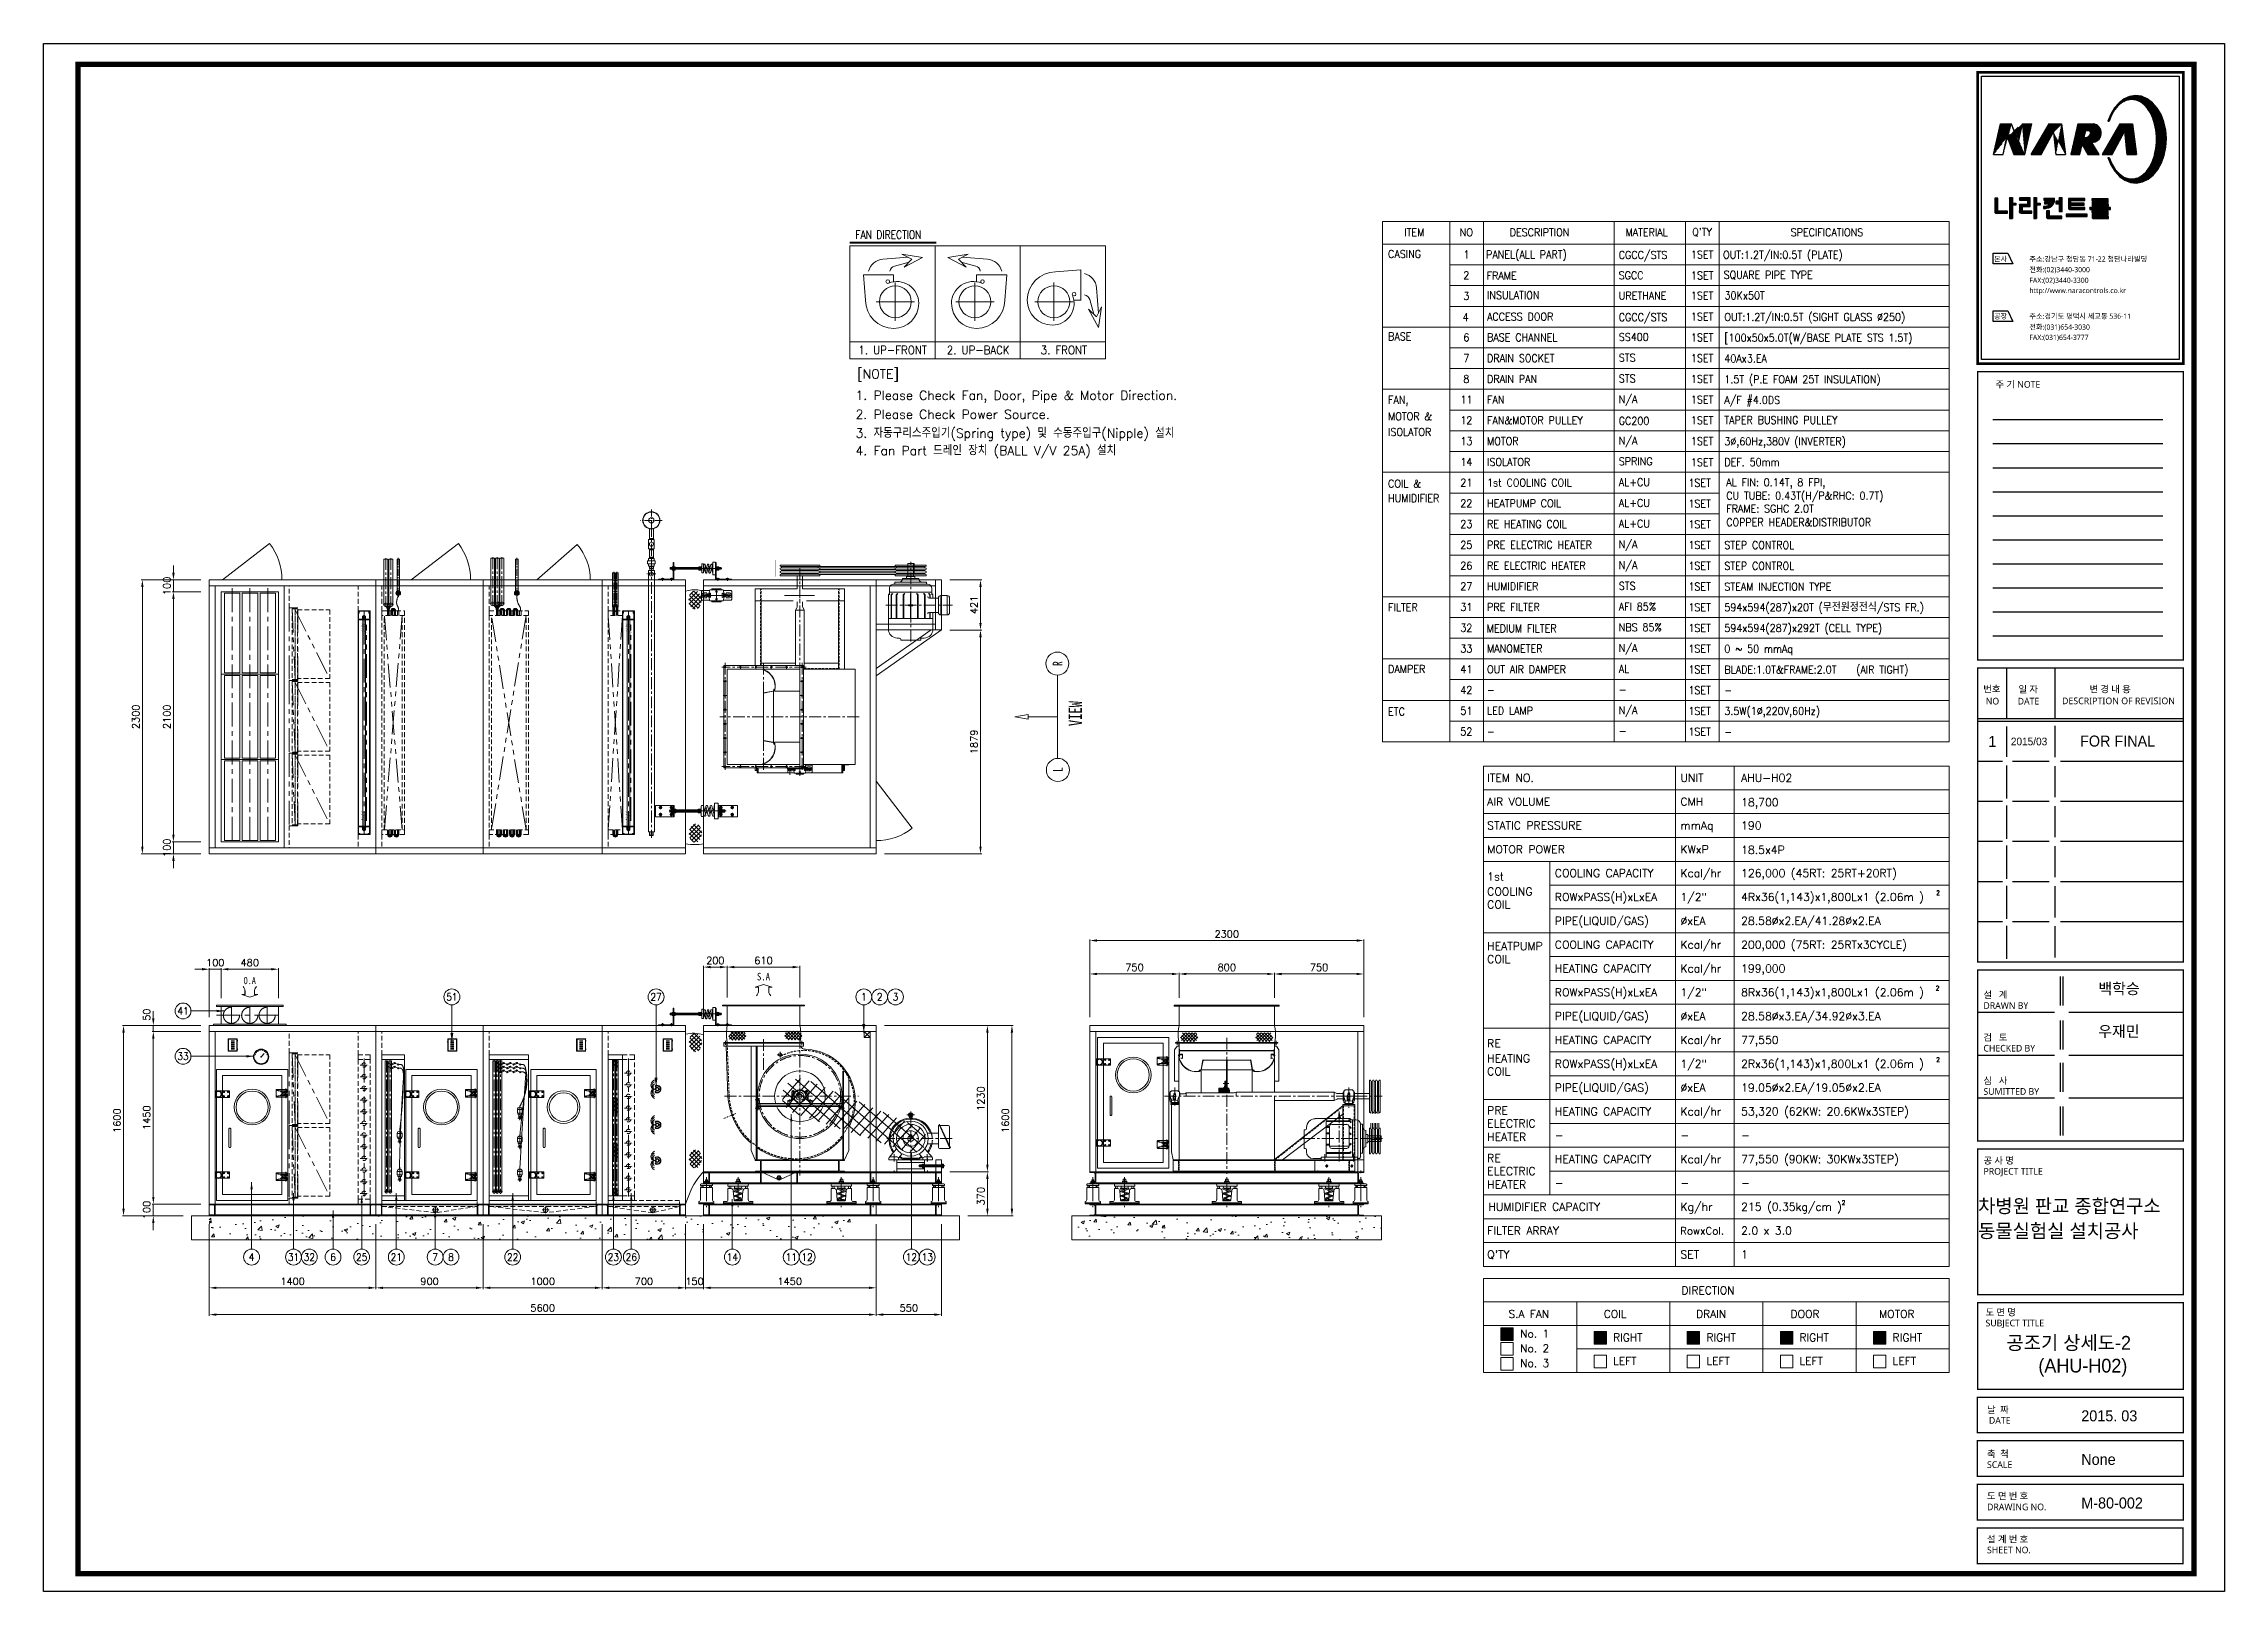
# Model space of a CAD drawing. Extents: x -122 to 18192, y -547 to 12454.
import ezdxf
from ezdxf.enums import TextEntityAlignment as Align

# ---------------------------------------------------------------- set-up
doc = ezdxf.new("R2010")
doc.units = 0
doc.header["$LTSCALE"] = 80
doc.header["$MEASUREMENT"] = 0
for name, pattern in [('CEN', [26, 20, -2, 2, -2]), ('CENTER', [2, 1.25, -0.25, 0.25, -0.25]), ('CENTER2', [1.125, 0.75, -0.125, 0.125, -0.125]), ('CENTERX2', [4, 2.5, -0.5, 0.5, -0.5]), ('CX2', [8.2, 0.2, -1, 6, -1]), ('H2', [4, 3, -1]), ('HID', [6, 4, -2]), ('HIDDEN', [0.375, 0.25, -0.125]), ('HIDDEN2', [0.1875, 0.125, -0.0625]), ('HIDDENX2', [0.75, 0.5, -0.25]), ('PHANTOM', [5, 2.5, -0.5, 0.5, -0.5, 0.5, -0.5]), ('PHANTOMX2', [5, 2.5, -0.5, 0.5, -0.5, 0.5, -0.5])]:
    doc.linetypes.add(name, pattern=pattern)
doc.layers.get('0').update_dxf_attribs({"linetype": 'CONTINUOUS', "lineweight": 18})
doc.layers.get('DEFPOINTS').update_dxf_attribs({"linetype": 'CONTINUOUS', "lineweight": 18})
for name, color, linetype, lineweight in [('1', 1, 'CENTER2', 18), ('12', 1, 'CENTER', 18), ('2', 2, 'HIDDENX2', 18), ('3', 2, 'CONTINUOUS', 18), ('4', 4, 'CONTINUOUS', 18), ('6', 3, 'CX2', 18), ('9', 2, 'H2', 18), ('ACT', 7, 'CONTINUOUS', 18), ('BASE', 7, 'CONTINUOUS', 18), ('C', 1, 'CENTER', 18), ('CEN', 1, 'CEN', 18), ('CENTER', 1, 'CENTER', 18), ('DIM', 4, 'CONTINUOUS', 18), ('LIN', 2, 'CONTINUOUS', 18), ('NACHI', 16, 'CONTINUOUS', 18), ('NO', 2, 'CONTINUOUS', 18), ('OBJ', 7, 'CONTINUOUS', 18), ('P', 1, 'PHANTOM', 18), ('PHAN', 2, 'PHANTOM', 18), ('S', 3, 'CONTINUOUS', 18), ('SMS', 220, 'CONTINUOUS', 18), ('SOL-M-1', 4, 'CONTINUOUS', 18), ('THIN', 3, 'CONTINUOUS', 18)]:
    doc.layers.add(name, color=color, linetype=linetype, lineweight=lineweight)
doc.layers.add('FORM', color=7, linetype='CONTINUOUS')
doc.styles.add('GHD', font='')
doc.styles.add('GHS', font='romans', dxfattribs={"bigfont": 'ghs'})
doc.styles.add('GSC', font='romans.shx', dxfattribs={"width": 0.8, "height": 4, "bigfont": 'ghs.shx'})
doc.styles.add('ITALICT', font='TXT', dxfattribs={"width": 0.95, "height": 3})
doc.styles.add('ROMAND', font='TXT', dxfattribs={"height": 2.6})
doc.styles.add('ROMANS', font='romans', dxfattribs={"width": 0.8, "height": 3})
doc.styles.get("Standard").update_dxf_attribs({"font": 'txt.shx', "bigfont": '2hs.shx'})
doc.styles.add('STYLE1', font='malgun.ttf', dxfattribs={"height": 2.5})
doc.styles.get('GHD').set_extended_font_data('Dotum')
doc.dimstyles.get("Standard").update_dxf_attribs({"dimscale": 0, "dimtxt": 60, "dimasz": 60, "dimexe": 10, "dimexo": 70, "dimgap": 25, "dimtad": 1, "dimdec": 0, "dimlfac": -1, "dimzin": 0, "dimdsep": 46, "dimtxsty": 'Standard', "dimcen": 0, "dimclrd": 1, "dimclre": 1, "dimadec": 0, "dimazin": 0, "dimtfac": 1, "dimtdec": 0, "dimtix": 1, "dimtmove": 1, "dimatfit": 2, "dimfxl": 0, "dimtolj": 1, "dimtzin": 0, "dimlwd": 5, "dimlwe": 5, "dimarcsym": 0})
pattern_1 = [(45, (-11.3759, -7.50065), (-0.171711214, 0.171711214), [])]

msp = doc.modelspace()

# ---------------------------------------------------------------- texts
at = {"style": 'ROMAND', "width": 0.7}
for s, p in [('R', (8432.8, 7226.9)), ('L', (8437.1, 6337.6))]:
    msp.add_text(s, height=81.1, rotation=90, dxfattribs=at).set_placement(p)
msp.add_text('VIEW', height=110.18, rotation=90, dxfattribs=at).set_placement((8597, 6826.3), align=Align.CENTER)
at = {"linetype": 'Continuous', "style": 'GHS'}
for s, height, p in [('ITEM NO.', 66.72, (12001.2, 6253.2)), ('UNIT', 66.72, (13624.3, 6253.2)), ('AHU-H02', 66.72, (14133.9, 6253.2)), ('AIR VOLUME', 66.72, (12001.2, 6053)), ('CMH', 66.72, (13624.3, 6053)), ('18,700', 66.72, (14133.9, 6048)), ('STATIC PRESSURE', 66.719, (12001.2, 5852.9)), ('mmAq', 66.72, (13624.3, 5852.9)), ('190', 66.72, (14133.9, 5852.9)), ('MOTOR POWER', 66.719, (12001.2, 5652.7)), ('KWxP', 66.72, (13624.3, 5652.7)), ('18.5x4P', 66.72, (14133.9, 5647.9)), ('COOLING CAPACITY', 66.719, (12569.2, 5452.5)), ('Kcal/hr', 66.72, (13624.3, 5452.5)), ('126,000 (45RT: 25RT+20RT)', 66.719, (14133.9, 5452.5)), ('COOLING', 66.72, (12001.2, 5297.9)), ('1st', 66.72, (12001.2, 5424.1)), ('ROWxPASS(H)xLxEA', 66.719, (12569.2, 5252.4)), ('1/2"', 66.72, (13624.3, 5252.4)), ('4Rx36(1,143)x1,800Lx1 (2.06m )', 66.719, (14133.9, 5252.4)), ('2', 37.4, (15771.1, 5302)), ('COIL', 66.72, (12001.2, 5188.6)), ('PIPE(LIQUID/GAS)', 66.719, (12569.2, 5052.2)), ('28.58%%Cx2.EA/41.28%%Cx2.EA', 66.719, (14133.9, 5052.2)), ('%%CxEA', 66.72, (13624.3, 5052.2)), ('COIL', 66.72, (12001.2, 4730.4)), ('HEATPUMP', 66.72, (12001.2, 4839.7)), ('COOLING CAPACITY', 66.719, (12569.2, 4852.1)), ('Kcal/hr', 66.72, (13624.3, 4852.1)), ('200,000 (75RT: 25RTx3CYCLE)', 66.719, (14133.9, 4852.1)), ('HEATING CAPACITY', 66.719, (12569.2, 4651.9)), ('Kcal/hr', 66.72, (13624.3, 4651.9)), ('199,000', 66.72, (14133.9, 4651.9)), ('ROWxPASS(H)xLxEA', 66.719, (12569.2, 4451.7)), ('1/2"', 66.72, (13624.3, 4451.7)), ('8Rx36(1,143)x1,800Lx1 (2.06m )', 66.719, (14133.9, 4451.7)), ('2', 37.4, (15767.2, 4501.4)), ('PIPE(LIQUID/GAS)', 66.719, (12569.2, 4251.6)), ('%%CxEA', 66.72, (13624.3, 4251.6)), ('28.58%%Cx3.EA/34.92%%Cx3.EA', 66.719, (14133.9, 4251.6)), ('RE', 66.72, (12001.2, 4023)), ('HEATING CAPACITY', 66.719, (12569.2, 4051.4)), ('Kcal/hr', 66.72, (13624.3, 4051.4)), ('77,550', 66.72, (14133.9, 4051.4)), ('COIL', 66.72, (12001.2, 3787.5)), ('HEATING', 66.72, (12001.2, 3896.8)), ('ROWxPASS(H)xLxEA', 66.719, (12569.2, 3851.3)), ('1/2"', 66.72, (13624.3, 3851.3)), ('2Rx36(1,143)x1,800Lx1 (2.06m )', 66.719, (14133.9, 3851.3)), ('2', 37.4, (15771.1, 3900.9)), ('PIPE(LIQUID/GAS)', 66.719, (12569.2, 3651.1)), ('%%CxEA', 66.72, (13624.3, 3651.1)), ('19.05%%Cx2.EA/19.05%%Cx2.EA', 66.719, (14133.9, 3651.1)), ('PRE', 66.72, (12001.2, 3459.8)), ('HEATING CAPACITY', 66.719, (12569.2, 3451)), ('Kcal/hr', 66.72, (13624.3, 3451)), ('53,320 (62KW: 20.6KWx3STEP)', 66.719, (14133.9, 3451)), ('ELECTRIC', 66.72, (12001.2, 3350.1)), ('HEATER', 66.72, (12001.2, 3237)), ('RE', 66.72, (12001.2, 3059.5)), ('-', 66.7, (12569.2, 3250.8)), ('HEATING CAPACITY', 66.719, (12569.2, 3050.6)), ('-', 66.7, (13624.3, 3250.8)), ('Kcal/hr', 66.72, (13624.3, 3050.6)), ('77,550 (90KW: 30KWx3STEP)', 66.719, (14133.9, 3050.6)), ('-', 66.7, (14133.9, 3250.8)), ('ELECTRIC', 66.72, (12001.2, 2949.8)), ('HEATER', 66.72, (12001.2, 2836.7)), ('-', 66.7, (12569.2, 2850.5)), ('-', 66.7, (13624.3, 2850.5)), ('-', 66.7, (14133.9, 2850.5)), ('HUMIDIFIER CAPACITY', 66.719, (12011.6, 2650.3)), ('Kg/hr', 66.72, (13624.3, 2650.3)), ('215 (0.35kg/cm )', 66.719, (14133.9, 2650.3)), ('2', 37.4, (14977.4, 2699.5)), ('FILTER ARRAY', 66.719, (12001.2, 2450.2)), ('RowxCol.', 62.92, (13621.7, 2449.7)), ('2.0 x 3.0', 66.72, (14133.9, 2450.2)), ("Q'TY", 66.72, (12001.2, 2250)), ('SET', 66.72, (13624.3, 2250)), ('1', 66.7, (14133.9, 2250)), ('DIRECTION', 65.68, (13633.9, 1948)), ('S.A FAN', 65.68, (12178.8, 1750.9)), ('No. 1', 65.68, (12276.8, 1585.3)), ('COIL', 65.68, (12980.8, 1750.9)), ('DRAIN', 65.68, (13755.6, 1750.9)), ('DOOR', 65.68, (14549.3, 1750.9)), ('MOTOR', 65.68, (15293.7, 1750.9)), ('No. 2', 65.68, (12276.8, 1461.6)), ('RIGHT', 65.68, (13059.1, 1553.1)), ('RIGHT', 65.68, (13841.5, 1553.1)), ('RIGHT', 65.68, (14623.8, 1553.1)), ('RIGHT', 65.68, (15406.1, 1553.1)), ('No. 3', 65.68, (12276.8, 1337.3)), ('LEFT', 65.68, (13059.1, 1356)), ('LEFT', 65.68, (13841.5, 1356)), ('LEFT', 65.68, (14623.8, 1356)), ('LEFT', 65.68, (15406.1, 1356))]:
    msp.add_text(s, height=height, dxfattribs=at).set_placement(p)
at = {"style": 'GSC', "width": 0.9}
for s, height, p in [('51', 61.37, (3306.6, 4446.3)), ('27', 61.37, (5021.4, 4446.3)), ('1', 61.4, (6765.8, 4446.3)), ('2', 61.4, (6899, 4446.3)), ('3', 61.4, (7032.2, 4446.3)), ('41', 61.37, (1048.9, 4328.4)), ('33', 61.37, (1048.9, 3947.8)), ('4', 61.4, (1624.3, 2261.2)), ('31', 61.37, (1976.4, 2261.2)), ('32', 61.37, (2109.5, 2261.2)), ('6', 61.4, (2308.4, 2261.2)), ('25', 61.37, (2549, 2261.2)), ('21', 61.37, (2839.7, 2261.2)), ('7', 61.4, (3165.8, 2261.2)), ('8', 61.4, (3299, 2261.2)), ('22', 61.37, (3817.1, 2261.2)), ('23', 61.37, (4663, 2261.2)), ('26', 61.37, (4813, 2261.2)), ('14', 61.37, (5661.7, 2261.2)), ('11', 61.37, (6156.6, 2261.2)), ('12', 61.37, (6289.8, 2261.2)), ('12', 61.37, (7165.3, 2261.2)), ('13', 61.37, (7298.5, 2261.2))]:
    msp.add_text(s, height=height, dxfattribs=at).set_placement(p, align=Align.MIDDLE)
at = {"layer": 'DIM'}
for s, height, style, width, p in [('FAN DIRECTION', 69.743, 'ROMANS', 0.8, (6695, 10814.2)), ('CASING', 65.32, 'GSC', 0.9, (11168.9, 10653.9)), ('PANEL(ALL PART)', 65.324, 'GSC', 0.9, (11991.7, 10649.6)), ('CGCC/STS', 65.32, 'GSC', 0.9, (13106.4, 10645.9)), ('OUT:1.2T/IN:0.5T (PLATE)', 65.324, 'GSC', 0.9, (13981.6, 10647.2)), ('FRAME', 65.32, 'GSC', 0.9, (11996.7, 10471.6)), ('SGCC', 65.32, 'GSC', 0.9, (13105, 10473.9)), ('SQUARE PIPE TYPE', 65.324, 'GSC', 0.9, (13986.8, 10478.9)), ('INSULATION', 65.32, 'GSC', 0.9, (11999, 10307.8)), ('URETHANE', 65.32, 'GSC', 0.9, (13106.2, 10303.8)), ('30Kx50T', 65.32, 'GSC', 0.9, (13994.2, 10305.5)), ('ACCESS DOOR', 65.324, 'GSC', 0.9, (12000, 10127)), ('CGCC/STS', 65.32, 'GSC', 0.9, (13106.4, 10123.3)), ('OUT:1.2T/IN:0.5T (SIGHT GLASS %%C250)', 65.324, 'GSC', 0.9, (13992.8, 10124.6)), ('BASE', 65.32, 'GSC', 0.9, (11168.9, 9961.2)), ('BASE CHANNEL', 65.324, 'GSC', 0.9, (12000, 9952.8)), ('SS400', 65.32, 'GSC', 0.9, (13106.4, 9956.6)), ('[100x50x5.0T(W/BASE PLATE STS 1.5T)', 65.324, 'GSC', 0.9, (13992.8, 9950.4)), ('DRAIN SOCKET', 65.324, 'GSC', 0.9, (12000, 9778.6)), ('STS', 65.32, 'GSC', 0.9, (13106.4, 9782.4)), ('40Ax3.EA', 65.32, 'GSC', 0.9, (13992.8, 9776.2)), ('DRAIN PAN', 65.32, 'GSC', 0.9, (12000, 9604.4)), ('STS', 65.32, 'GSC', 0.9, (13106.4, 9608.2)), ('1.5T (P.E FOAM 25T INSULATION)', 65.324, 'GSC', 0.9, (13992.8, 9602)), ('FAN,', 65.32, 'GSC', 0.9, (11168.9, 9429.2)), ('MOTOR &', 65.32, 'GSC', 0.9, (11168.9, 9291.2)), ('FAN', 65.32, 'GSC', 0.9, (12000, 9430.2)), ('N/A', 65.32, 'GSC', 0.9, (13106.4, 9434)), ('A/F #4.0DS', 65.32, 'GSC', 0.9, (13992.8, 9427.8)), ('ISOLATOR', 65.32, 'GSC', 0.9, (11168.9, 9158.5)), ('FAN&MOTOR PULLEY', 65.324, 'GSC', 0.9, (12000, 9256)), ('GC200', 65.32, 'GSC', 0.9, (13106.4, 9252.2)), ('N/A', 65.32, 'GSC', 0.9, (13106.4, 9085.6)), ('TAPER BUSHING PULLEY', 65.324, 'GSC', 0.9, (13992.8, 9258.4)), ('MOTOR', 65.32, 'GSC', 0.9, (12000, 9081.8)), ('SPRING', 65.32, 'GSC', 0.9, (13106.4, 8911.4)), ('3%%C,60Hz,380V (INVERTER)', 65.324, 'GSC', 0.9, (13992.8, 9079.4)), ('ISOLATOR', 65.32, 'GSC', 0.9, (12000, 8907.6)), ('1st COOLING COIL', 65.324, 'GSC', 0.9, (12000, 8733.4)), ('AL+CU', 65.32, 'GSC', 0.9, (13106.4, 8737.2)), ('1SET', 65.32, 'GSC', 0.9, (13690.9, 8731.8)), ('DEF. 50mm', 65.32, 'GSC', 0.9, (13992.8, 8905.2)), ('AL FIN: 0.14T, 8 FPI,', 65.324, 'GSC', 0.9, (14008.9, 8735.9)), ('COIL &', 65.32, 'GSC', 0.9, (11168.9, 8724.8)), ('HUMIDIFIER', 65.32, 'GSC', 0.9, (11168.9, 8602.7)), ('HEATPUMP COIL', 65.324, 'GSC', 0.9, (12000, 8559.2)), ('AL+CU', 65.32, 'GSC', 0.9, (13106.4, 8563)), ('1SET', 65.32, 'GSC', 0.9, (13690.9, 8557.6)), ('CU TUBE: 0.43T(H/P&RHC: 0.7T)', 65.324, 'GSC', 0.9, (14008.9, 8623.4)), ('RE HEATING COIL', 65.324, 'GSC', 0.9, (12000, 8385)), ('AL+CU', 65.32, 'GSC', 0.9, (13106.4, 8388.8)), ('1SET', 65.32, 'GSC', 0.9, (13690.9, 8383.4)), ('COPPER HEADER&DISTRIBUTOR', 65.324, 'GSC', 0.9, (14008.9, 8401)), ('FRAME: SGHC 2.0T', 65.324, 'GSC', 0.9, (14008.9, 8515.2)), ('PRE ELECTRIC HEATER', 65.324, 'GSC', 0.9, (12000, 8210.8)), ('N/A', 65.32, 'GSC', 0.9, (13106.4, 8214.6)), ('1SET', 65.32, 'GSC', 0.9, (13690.9, 8209.2)), ('STEP CONTROL', 65.324, 'GSC', 0.9, (13992.8, 8208.5)), ('RE ELECTRIC HEATER', 65.324, 'GSC', 0.9, (12000, 8036.6)), ('N/A', 65.32, 'GSC', 0.9, (13106.4, 8040.4)), ('1SET', 65.32, 'GSC', 0.9, (13690.9, 8035)), ('STEP CONTROL', 65.324, 'GSC', 0.9, (13992.8, 8034.3)), ('HUMIDIFIER', 65.32, 'GSC', 0.9, (12000, 7862.5)), ('STS', 65.32, 'GSC', 0.9, (13106.4, 7866.2)), ('1SET', 65.32, 'GSC', 0.9, (13690.9, 7860.8)), ('STEAM INJECTION TYPE', 65.324, 'GSC', 0.9, (13992.8, 7860.1)), ('FILTER', 65.32, 'GSC', 0.9, (11168.9, 7686.8)), ('PRE FILTER', 65.32, 'GSC', 0.9, (12000, 7688.3)), ('AFI 85%', 65.32, 'GSC', 0.9, (13106.4, 7692)), ('1SET', 65.32, 'GSC', 0.9, (13690.9, 7686.6)), ('594x594(287)x20T (무전원정전식/STS FR.)', 65.324, 'GSC', 0.9, (13992.8, 7685.9)), ('MEDIUM FILTER', 65.324, 'GSC', 0.9, (11997.1, 7508.6)), ('NBS 85%', 65.32, 'GSC', 0.9, (13106.4, 7517.8)), ('1SET', 65.32, 'GSC', 0.9, (13690.9, 7512.4)), ('594x594(287)x292T (CELL TYPE)', 65.324, 'GSC', 0.9, (13992.8, 7511.7)), ('MANOMETER', 65.32, 'GSC', 0.9, (12000, 7339.9)), ('N/A', 65.32, 'GSC', 0.9, (13106.4, 7343.6)), ('1SET', 65.32, 'GSC', 0.9, (13690.9, 7338.2)), ('0 ~ 50 mmAq', 65.324, 'GSC', 0.9, (13992.8, 7337.5)), ('DAMPER', 65.32, 'GSC', 0.9, (11168.9, 7167.9)), ('OUT AIR DAMPER', 65.324, 'GSC', 0.9, (12000, 7165.7)), ('AL', 65.32, 'GSC', 0.9, (13106.4, 7169.5)), ('1SET', 65.32, 'GSC', 0.9, (13690.9, 7164)), ('BLADE:1.0T&FRAME:2.0T', 65.324, 'GSC', 0.9, (13992.8, 7163.3)), ('(AIR TIGHT)', 65.324, 'GSC', 0.9, (15099.9, 7163.3)), ('-', 65.3, 'GSC', 0.9, (12000, 6991.5)), ('-', 65.3, 'GSC', 0.9, (13106.4, 6995.3)), ('1SET', 65.32, 'GSC', 0.9, (13690.9, 6989.8)), ('-', 65.3, 'GSC', 0.9, (13992.8, 6989.1)), ('ETC', 65.32, 'GSC', 0.9, (11168.9, 6810.8)), ('LED LAMP', 65.32, 'GSC', 0.9, (12000, 6817.3)), ('N/A', 65.32, 'GSC', 0.9, (13106.4, 6821.1)), ('1SET', 65.32, 'GSC', 0.9, (13690.9, 6815.7)), ('3.5W(1%%C,220V,60Hz)', 65.324, 'GSC', 0.9, (13992.8, 6814.9)), ('-', 65.3, 'GSC', 0.9, (12000, 6643.1)), ('-', 65.3, 'GSC', 0.9, (13106.4, 6646.9)), ('1SET', 65.32, 'GSC', 0.9, (13690.9, 6641.5)), ('-', 65.3, 'GSC', 0.9, (13992.8, 6640.7))]:
    msp.add_text(s, height=height, dxfattribs=dict(at, style=style, width=width)).set_placement(p)
at = {"layer": 'DIM', "style": 'GSC', "width": 0.9}
for s, height, p in [('ITEM', 65.32, (11389.1, 10868.4)), ('NO', 65.32, (11826.3, 10868.4)), ('DESCRIPTION', 65.324, (12440.3, 10868.4)), ('MATERIAL', 65.32, (13340.1, 10868.4)), ("Q'TY", 65.32, (13806.2, 10868.4)), ('SPECIFICATIONS', 65.324, (14854.1, 10868.4)), ('1', 65.3, (11826.3, 10682.1)), ('1SET', 65.32, (13806.2, 10681.4)), ('2', 65.3, (11826.3, 10507.9)), ('1SET', 65.32, (13806.6, 10506.1)), ('3', 65.3, (11826.3, 10333.7)), ('1SET', 65.32, (13806.3, 10336.9)), ('4', 65.3, (11820, 10155.5)), ('1SET', 65.32, (13806.2, 10159.5)), ('1. UP-FRONT', 69.743, (7008.4, 9879.8)), ('2. UP-BACK', 69.74, (7726.5, 9879.8)), ('3. FRONT', 69.74, (8446.4, 9879.8)), ('6', 65.3, (11826.3, 9985.3)), ('1SET', 65.32, (13806.2, 9985.3)), ('7', 65.3, (11826.3, 9811.1)), ('1SET', 65.32, (13806.2, 9811.1)), ('8', 65.3, (11826.3, 9636.9)), ('1SET', 65.32, (13806.2, 9636.9)), ('11', 65.32, (11826.3, 9462.7)), ('1SET', 65.32, (13806.2, 9462.7)), ('12', 65.32, (11826.3, 9288.8)), ('1SET', 65.32, (13806.2, 9288.8)), ('13', 65.32, (11826.3, 9114.3)), ('1SET', 65.32, (13806.2, 9114.3)), ('21', 65.32, (11826.3, 8765.9)), ('14', 65.32, (11826.3, 8940.1)), ('1SET', 65.32, (13806.2, 8936)), ('22', 65.32, (11826.3, 8591.7)), ('23', 65.32, (11826.3, 8417.5)), ('25', 65.32, (11826.3, 8243.3)), ('26', 65.32, (11826.3, 8069.1)), ('27', 65.32, (11826.3, 7894.9)), ('31', 65.32, (11826.3, 7720.7)), ('32', 65.32, (11826.3, 7546.5)), ('33', 65.32, (11826.3, 7372.3)), ('41', 65.32, (11826.3, 7198.1)), ('42', 65.32, (11826.3, 7023.9)), ('51', 65.32, (11826.3, 6849.7)), ('52', 65.32, (11826.3, 6675.5))]:
    msp.add_text(s, height=height, dxfattribs=at).set_placement(p, align=Align.MIDDLE)
at = {"layer": 'DIM', "style": 'GHS'}
for s, height, p in [('[NOTE]', 76.39, (6710.4, 9641.1)), ('1. Please Check Fan, Door, Pipe & Motor Direction.', 76.385, (6696.5, 9461.6)), ('2. Please Check Power Source.', 76.385, (6696.5, 9301.2)), ('3. 자동구리스주입기(Spring type) 및 수동주입구(Nipple) 설치', 76.385, (6696.5, 9143.7)), ('4. Fan Part 드레인 장치 (BALL V/V 25A) 설치', 76.385, (6696.5, 8997.2))]:
    msp.add_text(s, height=height, dxfattribs=at).set_placement(p)
at = {"layer": 'DIM', "color": 4, "linetype": 'ByBlock', "style": 'ITALICT', "width": 0.85}
for s, height, p in [('O.A', 59.15, (1609, 4583.4)), ('S.A', 63.55, (5923.5, 4616.9))]:
    msp.add_text(s, height=height, dxfattribs=at).set_placement(p, align=Align.MIDDLE_CENTER)

# ---------------------------------------------------------------- blocks, each defined once
blk = doc.blocks.new('*D10')
at = {"color": 1, "linetype": 'Continuous', "lineweight": 5}
for p, q in [((7489, 2977), (7814, 2977)), ((7804, 2667), (7804, 2917)), ((7639, 2607), (7814, 2607))]:
    blk.add_line(p, q, dxfattribs=at)
at = {"color": 1, "linetype": 'Continuous'}
for points in [[(7794, 2917), (7814, 2917), (7804, 2977)], [(7794, 2667), (7814, 2667), (7804, 2607)]]:
    blk.add_solid(points, dxfattribs=at)
at = {"layer": 'DEFPOINTS', "color": 0, "linetype": 'Continuous'}
for p in [(7419, 2977), (7804, 2977), (7569, 2607)]:
    blk.add_point(p, dxfattribs=at)
at = {"color": 0, "linetype": 'Continuous', "insert": (7749, 2772), "char_height": 60, "attachment_point": 5, "rotation": 90}
blk.add_mtext('\\A1;370', dxfattribs=at)
blk = doc.blocks.new('*D11')
at = {"color": 1, "linetype": 'Continuous', "lineweight": 5}
for p, q in [((6939, 4207), (8020, 4207)), ((8010, 2667), (8010, 4147)), ((7639, 2607), (8020, 2607))]:
    blk.add_line(p, q, dxfattribs=at)
at = {"color": 1, "linetype": 'Continuous'}
for points in [[(8000, 4147), (8020, 4147), (8010, 4207)], [(8000, 2667), (8020, 2667), (8010, 2607)]]:
    blk.add_solid(points, dxfattribs=at)
at = {"layer": 'DEFPOINTS', "color": 0, "linetype": 'Continuous'}
for p in [(6869, 4207), (8010, 4207), (7569, 2607)]:
    blk.add_point(p, dxfattribs=at)
at = {"color": 0, "linetype": 'Continuous', "insert": (7955, 3407), "char_height": 60, "attachment_point": 5, "rotation": 90}
blk.add_mtext('\\A1;1600', dxfattribs=at)
blk = doc.blocks.new('*D12')
at = {"color": 1, "linetype": 'Continuous', "lineweight": 5}
for p, q in [((5269, 2537), (5269, 1993)), ((5419, 2537), (5419, 1993)), ((5209, 2003), (5149, 2003)), ((5269, 2003), (5419, 2003)), ((5479, 2003), (5539, 2003))]:
    blk.add_line(p, q, dxfattribs=at)
at = {"color": 1, "linetype": 'Continuous'}
for points in [[(5209, 2013), (5209, 1993), (5269, 2003)], [(5479, 2013), (5479, 1993), (5419, 2003)]]:
    blk.add_solid(points, dxfattribs=at)
at = {"layer": 'DEFPOINTS', "color": 0, "linetype": 'Continuous'}
for p in [(5269, 2607), (5419, 2607), (5419, 2003)]:
    blk.add_point(p, dxfattribs=at)
at = {"color": 0, "linetype": 'Continuous', "insert": (5344, 2058), "char_height": 60, "attachment_point": 5}
blk.add_mtext('\\A1;150', dxfattribs=at)
blk = doc.blocks.new('*D13')
at = {"color": 1, "linetype": 'Continuous', "lineweight": 5}
for p, q in [((1269, 2537), (1269, 1993)), ((2669, 2537), (2669, 1993)), ((1329, 2003), (2609, 2003))]:
    blk.add_line(p, q, dxfattribs=at)
at = {"color": 1, "linetype": 'Continuous'}
for points in [[(1329, 2013), (1329, 1993), (1269, 2003)], [(2609, 2013), (2609, 1993), (2669, 2003)]]:
    blk.add_solid(points, dxfattribs=at)
at = {"layer": 'DEFPOINTS', "color": 0, "linetype": 'Continuous'}
for p in [(1269, 2607), (2669, 2607), (2669, 2003)]:
    blk.add_point(p, dxfattribs=at)
at = {"color": 0, "linetype": 'Continuous', "insert": (1969, 2058), "char_height": 60, "attachment_point": 5}
blk.add_mtext('\\A1;1400', dxfattribs=at)
blk = doc.blocks.new('*D14')
at = {"layer": 'ACT', "color": 1, "linetype": 'Continuous', "lineweight": 5}
for p, q in [((7489, 7949), (7756, 7949)), ((7746, 7588), (7746, 7889)), ((7489, 7528), (7756, 7528))]:
    blk.add_line(p, q, dxfattribs=at)
at = {"layer": 'ACT', "color": 1, "linetype": 'Continuous'}
for points in [[(7736, 7889), (7756, 7889), (7746, 7949)], [(7736, 7588), (7756, 7588), (7746, 7528)]]:
    blk.add_solid(points, dxfattribs=at)
at = {"layer": 'DEFPOINTS', "color": 0, "linetype": 'Continuous'}
for p in [(7419, 7949), (7746, 7949), (7419, 7528)]:
    blk.add_point(p, dxfattribs=at)
at = {"layer": 'ACT', "color": 0, "linetype": 'Continuous', "insert": (7691, 7739), "char_height": 60, "attachment_point": 5, "rotation": 90}
blk.add_mtext('\\A1;421', dxfattribs=at)
blk = doc.blocks.new('*D15')
at = {"color": 1, "linetype": 'Continuous', "lineweight": 5}
for p, q in [((1369, 4437), (1369, 4689)), ((1789, 4679), (1429, 4679)), ((1849, 4437), (1849, 4689))]:
    blk.add_line(p, q, dxfattribs=at)
at = {"color": 1, "linetype": 'Continuous'}
for points in [[(1429, 4689), (1429, 4669), (1369, 4679)], [(1789, 4689), (1789, 4669), (1849, 4679)]]:
    blk.add_solid(points, dxfattribs=at)
at = {"layer": 'DEFPOINTS', "color": 0, "linetype": 'Continuous'}
for p in [(1369, 4679), (1369, 4367), (1849, 4367)]:
    blk.add_point(p, dxfattribs=at)
at = {"color": 0, "linetype": 'Continuous', "insert": (1609, 4734), "char_height": 60, "attachment_point": 5}
blk.add_mtext('\\A1;480', dxfattribs=at)
blk = doc.blocks.new('*D16')
at = {"color": 1, "linetype": 'Continuous', "lineweight": 5}
for p, q in [((7489, 7528), (7756, 7528)), ((7746, 5709), (7746, 7468)), ((6939, 5649), (7756, 5649))]:
    blk.add_line(p, q, dxfattribs=at)
at = {"color": 1, "linetype": 'Continuous'}
for points in [[(7736, 7468), (7756, 7468), (7746, 7528)], [(7736, 5709), (7756, 5709), (7746, 5649)]]:
    blk.add_solid(points, dxfattribs=at)
at = {"layer": 'DEFPOINTS', "color": 0, "linetype": 'Continuous'}
for p in [(7419, 7528), (7746, 7528), (6869, 5649)]:
    blk.add_point(p, dxfattribs=at)
at = {"color": 0, "linetype": 'Continuous', "insert": (7691, 6589), "char_height": 60, "attachment_point": 5, "rotation": 90}
blk.add_mtext('\\A1;1879', dxfattribs=at)
blk = doc.blocks.new('*D17')
at = {"color": 1, "linetype": 'Continuous', "lineweight": 5}
for p, q in [((799, 2767), (799, 2827)), ((1199, 2707), (789, 2707)), ((1049, 2607), (789, 2607)), ((799, 2607), (799, 2707)), ((799, 2547), (799, 2487))]:
    blk.add_line(p, q, dxfattribs=at)
at = {"color": 1, "linetype": 'Continuous'}
for points in [[(789, 2767), (809, 2767), (799, 2707)], [(789, 2547), (809, 2547), (799, 2607)]]:
    blk.add_solid(points, dxfattribs=at)
at = {"layer": 'DEFPOINTS', "color": 0, "linetype": 'Continuous'}
for p in [(799, 2707), (1119, 2607), (1269, 2707)]:
    blk.add_point(p, dxfattribs=at)
at = {"color": 0, "linetype": 'Continuous', "insert": (744, 2657), "char_height": 60, "attachment_point": 5, "rotation": 90}
blk.add_mtext('\\A1;100', dxfattribs=at)
blk = doc.blocks.new('*D18')
at = {"color": 1, "linetype": 'Continuous', "lineweight": 5}
for p, q in [((1199, 4157), (789, 4157)), ((799, 2767), (799, 4097)), ((1199, 2707), (789, 2707))]:
    blk.add_line(p, q, dxfattribs=at)
at = {"color": 1, "linetype": 'Continuous'}
for points in [[(789, 4097), (809, 4097), (799, 4157)], [(789, 2767), (809, 2767), (799, 2707)]]:
    blk.add_solid(points, dxfattribs=at)
at = {"layer": 'DEFPOINTS', "color": 0, "linetype": 'Continuous'}
for p in [(799, 4157), (1269, 4157), (1269, 2707)]:
    blk.add_point(p, dxfattribs=at)
at = {"color": 0, "linetype": 'Continuous', "insert": (744, 3432), "char_height": 60, "attachment_point": 5, "rotation": 90}
blk.add_mtext('\\A1;1450', dxfattribs=at)
blk = doc.blocks.new('A$C25B1713D')
for p, q in [((11, 118), (26, 112)), ((25, 143), (38, 133)), ((48, 162), (56, 148)), ((75, 172), (78, 156)), ((93, 91), (126, 128)), ((104, 172), (101, 156)), ((131, 162), (123, 148)), ((153, 143), (141, 133)), ((168, 118), (153, 112))]:
    blk.add_line(p, q)
for radius in [89.3, 83.5, 4.57]:
    blk.add_circle((89, 89), radius)
blk = doc.blocks.new('COIL-UP')
at = {"color": 2, "ltscale": 30}
for p, q in [((62, 1880), (62, 1840)), ((75, 1880), (75, 1840)), ((90, 1880), (90, 1840)), ((103, 1880), (103, 1840)), ((117, 1880), (117, 1840)), ((130, 1880), (130, 1840)), ((145, 1880), (145, 1840)), ((158, 1880), (158, 1840)), ((172, 1880), (172, 1840)), ((185, 1880), (185, 1840)), ((200, 1880), (200, 1840)), ((213, 1880), (213, 1840)), ((227, 1880), (227, 1840)), ((240, 1880), (240, 1840)), ((255, 1880), (255, 1840)), ((268, 1880), (268, 1840)), ((62, 0), (62, 40)), ((75, 0), (75, 40)), ((90, 0), (90, 40)), ((103, 0), (103, 40)), ((117, 0), (117, 40)), ((130, 0), (130, 40)), ((145, 0), (145, 40)), ((158, 0), (158, 40)), ((172, 0), (172, 40)), ((185, 0), (185, 40)), ((200, 0), (200, 40)), ((213, 0), (213, 40)), ((227, 0), (227, 40)), ((240, 0), (240, 40)), ((255, 0), (255, 40)), ((268, 0), (268, 40)), ((14, -58), (14, -443)), ((14, -58), (14, -443)), ((46, -58), (46, -443)), ((53, -58), (53, -443)), ((62, 0), (62, -44)), ((75, 0), (75, -44)), ((85, -58), (85, -443)), ((85, -58), (85, -443)), ((91, -58), (91, -443)), ((123, -58), (123, -443)), ((123, -58), (123, -443)), ((223, -166), (223, -435)), ((243, -435), (243, -167)), ((256, 0), (266, 0)), ((46, -443), (14, -443)), ((53, -443), (85, -443)), ((91, -443), (123, -443)), ((223, -435), (243, -435))]:
    blk.add_line(p, q, dxfattribs=at)
for centre, radius in [((30, -58), 15.9), ((69, -58), 15.9), ((107, -58), 15.9), ((233, -149), 20)]:
    blk.add_circle(centre, radius, dxfattribs=at)
at = {"color": 4, "linetype": 'CENTER', "ltscale": 30}
for radius in [15, 7.94]:
    blk.add_circle((233, -149), radius, dxfattribs=at)
at = {"color": 2, "ltscale": 30}
for centre, radius, start, end in [((83, 1880), 20.1, 0, 180), ((83, 1880), 7.4, 0, 180), ((138, 1880), 20.1, 0, 180), ((138, 1880), 7.4, 0, 180), ((193, 1880), 20.1, 0, 180), ((193, 1880), 7.4, 0, 180), ((248, 1880), 20.1, 0, 180), ((248, 1880), 7.4, 0, 180), ((110, 0), 20.1, 180, 0), ((110, 0), 7.4, 180, 0), ((165, 0), 20.1, 180, 0), ((165, 0), 7.4, 180, 0), ((220, 0), 20.1, 180, 0), ((220, 0), 7.4, 180, 0), ((9, 0), 53.3, 303.4757, 0), ((9, 0), 66.1, 303.7813, 334.6005), ((128, 0), 66.1, 180, 236.2187), ((128, 0), 53.3, 180, 236.5243)]:
    blk.add_arc(centre, radius, start, end, dxfattribs=at)
at = {"color": 4, "linetype": 'CENTER', "ltscale": 30}
blk.add_spline([(233, -149), (249, -51), (264, -18), (261, 0)], degree=3, dxfattribs=at)
at = {"layer": '2', "color": 1, "linetype": 'PHANTOMX2', "lineweight": 5}
for p, q in [((310, 1840), (20, 40)), ((310, 40), (20, 1840))]:
    blk.add_line(p, q, dxfattribs=at)
at = {"layer": '9', "linetype": 'HIDDENX2'}
for p, q in [((20, 1840), (20, 40)), ((310, 1840), (310, 40))]:
    blk.add_line(p, q, dxfattribs=at)
for points in [[(0, 1840), (330, 1840), (330, 1880), (0, 1880)], [(0, 1840), (330, 1840), (330, 40), (0, 40)], [(0, 0), (330, 0), (330, 40), (0, 40)]]:
    blk.add_lwpolyline(points, close=True, dxfattribs=at)
at = {"layer": 'CEN', "linetype": 'CENTER', "ltscale": 30}
for p, q in [((69, 1880), (69, 1840)), ((96, 1880), (96, 1840)), ((124, 1880), (124, 1840)), ((151, 1880), (151, 1840)), ((179, 1880), (179, 1840)), ((206, 1880), (206, 1840)), ((234, 1880), (234, 1840)), ((261, 1880), (261, 1840)), ((69, 40), (69, 0)), ((96, 0), (96, 40)), ((124, 0), (124, 40)), ((151, 0), (151, 40)), ((179, 0), (179, 40)), ((206, 0), (206, 40)), ((234, 0), (234, 40)), ((8, -58), (52, -58)), ((91, -58), (47, -58)), ((69, 0), (69, -42)), ((129, -58), (85, -58)), ((234, -118), (233, -180))]:
    blk.add_line(p, q, dxfattribs=at)
at = {"layer": 'CEN', "linetype": 'CENTER'}
for p, q in [((30, -451), (30, -42)), ((69, -451), (69, -42)), ((107, -451), (107, -42))]:
    blk.add_line(p, q, dxfattribs=at)
at = {"layer": 'CEN', "linetype": 'CENTER2'}
blk.add_line((233, -444), (233, -116), dxfattribs=at)
at = {"layer": 'CEN', "linetype": 'CENTER', "ltscale": 30}
for centre, radius, start, end in [((83, 1880), 13.8, 0, 180), ((138, 1880), 13.8, 0, 180), ((193, 1880), 13.8, 0, 180), ((248, 1880), 13.8, 0, 180), ((110, 0), 13.8, 180, 0), ((165, 0), 13.8, 180, 0), ((220, 0), 13.8, 180, 0), ((9, 0), 59.7, 304.9344, 340.6714), ((128, 0), 59.7, 180, 235.0656)]:
    blk.add_arc(centre, radius, start, end, dxfattribs=at)
blk = doc.blocks.new('M-F')
at = {"color": 2, "linetype": 'HIDDENX2'}
for points in [[(25, 8), (50, 8), (50, 602), (25, 602)], [(50, 8), (70, 8), (70, 602), (50, 602)]]:
    blk.add_lwpolyline(points, close=True, dxfattribs=at)
blk.add_lwpolyline([(70, 593), (342, 593), (342, 17), (70, 17)], dxfattribs=at)
at = {"layer": 'SMS', "linetype": 'PHANTOMX2'}
blk.add_lwpolyline([(0, 0), (75, 0), (75, 610), (0, 610)], close=True, dxfattribs=at)
at = {"layer": 'SOL-M-1', "color": 1, "linetype": 'PHANTOMX2'}
for p, q in [((25, 602), (50, 8)), ((50, 593), (342, 17))]:
    blk.add_line(p, q, dxfattribs=at)
blk = doc.blocks.new('*D19')
at = {"color": 1, "linetype": 'Continuous', "lineweight": 5}
for p, q in [((3569, 2537), (3569, 1993)), ((4569, 2537), (4569, 1993)), ((3629, 2003), (4509, 2003))]:
    blk.add_line(p, q, dxfattribs=at)
at = {"color": 1, "linetype": 'Continuous'}
for points in [[(3629, 2013), (3629, 1993), (3569, 2003)], [(4509, 2013), (4509, 1993), (4569, 2003)]]:
    blk.add_solid(points, dxfattribs=at)
at = {"layer": 'DEFPOINTS', "color": 0, "linetype": 'Continuous'}
for p in [(3569, 2607), (4569, 2607), (4569, 2003)]:
    blk.add_point(p, dxfattribs=at)
at = {"color": 0, "linetype": 'Continuous', "insert": (4069, 2058), "char_height": 60, "attachment_point": 5}
blk.add_mtext('\\A1;1000', dxfattribs=at)
blk = doc.blocks.new('DXCOIL')
at = {"ltscale": 30}
for points in [[(49, 1154, 1), (59, 1154, 1)], [(49, 1123, 1), (59, 1123, 1)], [(131, 1142, 1), (141, 1142, 1)], [(131, 1110, 1), (141, 1110, 1)]]:
    blk.add_hatch(color=2, dxfattribs=at).paths.add_polyline_path(points)
at = {"color": 2, "ltscale": 30}
for p, q in [((26, 1172), (48, 1172)), ((26, 1172), (26, 72)), ((48, 1172), (48, 72)), ((54, 1154), (81, 1142)), ((54, 1123), (81, 1110)), ((59, 1172), (81, 1172)), ((59, 1172), (59, 72)), ((79, 1146), (106, 1159)), ((79, 1114), (106, 1127)), ((81, 1172), (81, 72)), ((111, 1150), (84, 1138)), ((111, 1119), (84, 1106)), ((109, 1154), (136, 1142)), ((109, 1123), (136, 1110)), ((129, 562), (129, 532)), ((169, 562), (129, 562)), ((169, 562), (169, 532)), ((169, 532), (129, 532)), ((134, 532), (134, 519)), ((164, 519), (134, 519)), ((141, 519), (141, 491)), ((157, 519), (157, 491)), ((164, 532), (164, 519)), ((129, 244), (129, 214)), ((169, 244), (129, 244)), ((169, 214), (129, 214)), ((134, 214), (134, 200)), ((164, 200), (134, 200)), ((141, 200), (141, 172)), ((157, 200), (157, 172)), ((164, 214), (164, 200)), ((169, 244), (169, 214))]:
    blk.add_line(p, q, dxfattribs=at)
at = {"linetype": 'Continuous'}
for points in [[(0, 1183), (190, 1183), (190, 1223), (0, 1223)], [(0, 40), (190, 40), (190, 1183), (0, 1183)], [(0, 0), (190, 0), (190, 40), (0, 40)]]:
    blk.add_lwpolyline(points, close=True, dxfattribs=at)
at = {"color": 2, "ltscale": 30}
for centre, radius in [((54, 1154), 4.76), ((54, 1123), 4.76), ((81, 1142), 4.76), ((81, 1110), 4.76), ((109, 1154), 4.76), ((109, 1123), 4.76), ((136, 1142), 4.76), ((136, 1110), 4.76), ((37, 72), 11.1), ((70, 72), 11.1)]:
    blk.add_circle(centre, radius, dxfattribs=at)
at = {"linetype": 'Continuous'}
for centre in [(149, 491), (149, 172)]:
    blk.add_circle(centre, 7.94, dxfattribs=at)
at = {"color": 2, "ltscale": 30}
for centre in [(149, 562), (149, 244)]:
    blk.add_arc(centre, 20, 0, 180, dxfattribs=at)
at = {"color": 4, "linetype": 'CENTER', "ltscale": 30}
for points in [[(147, 264), (181, 1030), (154, 1143), (136, 1142)], [(149, 582), (181, 1018), (154, 1111), (136, 1110)]]:
    blk.add_spline(points, degree=3, dxfattribs=at)
at = {"layer": 'C', "linetype": 'CENTER'}
for p, q in [((37, 1176), (37, 55)), ((70, 1176), (70, 55)), ((164, 491), (134, 491)), ((52, 72), (22, 72)), ((85, 72), (54, 72)), ((164, 172), (134, 172))]:
    blk.add_line(p, q, dxfattribs=at)
at = {"layer": 'C', "linetype": 'CENTER2'}
for p, q in [((149, 598), (149, 475)), ((149, 279), (149, 156))]:
    blk.add_line(p, q, dxfattribs=at)
blk = doc.blocks.new('HEATPUMP-COIL')
at = {"ltscale": 30}
for points in [[(64, 1154, 1), (74, 1154, 1)], [(64, 1123, 1), (74, 1123, 1)], [(256, 1142, 1), (266, 1142, 1)], [(256, 1110, 1), (266, 1110, 1)], [(64, 1091, 1), (74, 1091, 1)], [(256, 1078, 1), (266, 1078, 1)]]:
    blk.add_hatch(color=2, dxfattribs=at).paths.add_polyline_path(points)
at = {"color": 2, "ltscale": 30}
for p, q in [((32, 1173), (54, 1173)), ((32, 1173), (32, 72)), ((54, 1173), (54, 72)), ((58, 1173), (80, 1173)), ((58, 1173), (58, 72)), ((69, 1154), (96, 1142)), ((69, 1123), (96, 1110)), ((80, 1173), (80, 72)), ((84, 1173), (107, 1173)), ((84, 1173), (84, 72)), ((94, 1146), (121, 1159)), ((94, 1114), (121, 1127)), ((126, 1150), (99, 1138)), ((126, 1119), (99, 1106)), ((107, 1173), (107, 72)), ((124, 1154), (151, 1142)), ((124, 1123), (151, 1110)), ((149, 1146), (176, 1159)), ((149, 1114), (176, 1127)), ((181, 1150), (154, 1138)), ((181, 1119), (154, 1106)), ((179, 1154), (206, 1142)), ((179, 1123), (206, 1110)), ((204, 1146), (231, 1159)), ((204, 1114), (231, 1127)), ((236, 1150), (209, 1138)), ((236, 1119), (209, 1106)), ((234, 1154), (261, 1142)), ((234, 1123), (261, 1110)), ((69, 1091), (96, 1078)), ((94, 1082), (121, 1095)), ((126, 1087), (99, 1074)), ((124, 1091), (151, 1078)), ((149, 1082), (176, 1095)), ((181, 1087), (154, 1074)), ((179, 1091), (206, 1078)), ((204, 1082), (231, 1095)), ((236, 1087), (209, 1074)), ((234, 1091), (261, 1078)), ((238, 763), (238, 733)), ((278, 763), (238, 763)), ((278, 763), (278, 733)), ((278, 733), (238, 733)), ((243, 733), (243, 719)), ((273, 719), (243, 719)), ((250, 719), (250, 691)), ((266, 719), (266, 691)), ((273, 733), (273, 719)), ((238, 521), (238, 491)), ((278, 521), (238, 521)), ((278, 491), (238, 491)), ((243, 491), (243, 477)), ((273, 477), (243, 477)), ((250, 477), (250, 449)), ((266, 477), (266, 449)), ((273, 491), (273, 477)), ((278, 521), (278, 491)), ((238, 244), (238, 214)), ((278, 244), (238, 244)), ((278, 214), (238, 214)), ((243, 214), (243, 200)), ((273, 200), (243, 200)), ((250, 200), (250, 172)), ((266, 200), (266, 172)), ((273, 214), (273, 200)), ((278, 244), (278, 214))]:
    blk.add_line(p, q, dxfattribs=at)
at = {"linetype": 'Continuous'}
for points in [[(0, 1183), (330, 1183), (330, 1223), (0, 1223)], [(0, 40), (330, 40), (330, 1183), (0, 1183)], [(0, 0), (330, 0), (330, 40), (0, 40)]]:
    blk.add_lwpolyline(points, close=True, dxfattribs=at)
at = {"color": 2, "ltscale": 30}
for centre, radius in [((69, 1154), 4.76), ((69, 1123), 4.76), ((96, 1142), 4.76), ((96, 1110), 4.76), ((124, 1154), 4.76), ((124, 1123), 4.76), ((151, 1142), 4.76), ((151, 1110), 4.76), ((179, 1154), 4.76), ((179, 1123), 4.76), ((206, 1142), 4.76), ((206, 1110), 4.76), ((234, 1154), 4.76), ((234, 1123), 4.76), ((261, 1142), 4.76), ((261, 1110), 4.76), ((69, 1091), 4.76), ((96, 1078), 4.76), ((124, 1091), 4.76), ((151, 1078), 4.76), ((179, 1091), 4.76), ((206, 1078), 4.76), ((234, 1091), 4.76), ((261, 1078), 4.76), ((258, 691), 7.94), ((258, 449), 7.94), ((43, 72), 11.1), ((69, 72), 11.1), ((96, 72), 11.1), ((258, 172), 7.94)]:
    blk.add_circle(centre, radius, dxfattribs=at)
for centre in [(258, 763), (258, 521), (258, 244)]:
    blk.add_arc(centre, 20, 0, 180, dxfattribs=at)
at = {"color": 4, "linetype": 'CENTER', "ltscale": 30}
for points in [[(258, 264), (306, 1030), (279, 1143), (261, 1142)], [(258, 541), (306, 945), (279, 1111), (261, 1110)], [(255, 782), (306, 913), (279, 1080), (261, 1078)]]:
    blk.add_spline(points, degree=3, dxfattribs=at)
at = {"layer": 'C', "linetype": 'CENTER'}
for p, q in [((43, 1177), (43, 56)), ((69, 1177), (69, 56)), ((96, 1177), (96, 56)), ((276, 691), (241, 691)), ((276, 449), (241, 449)), ((60, 72), (25, 72)), ((87, 72), (51, 72)), ((113, 72), (78, 72)), ((276, 172), (241, 172))]:
    blk.add_line(p, q, dxfattribs=at)
at = {"layer": 'C', "linetype": 'CENTER2'}
for p, q in [((258, 798), (258, 674)), ((258, 556), (258, 432)), ((258, 279), (258, 155))]:
    blk.add_line(p, q, dxfattribs=at)
blk = doc.blocks.new('*D20')
at = {"color": 1, "linetype": 'Continuous', "lineweight": 5}
for p, q in [((5419, 2537), (5419, 1993)), ((6869, 2537), (6869, 1993)), ((5479, 2003), (6809, 2003))]:
    blk.add_line(p, q, dxfattribs=at)
at = {"color": 1, "linetype": 'Continuous'}
for points in [[(5479, 2013), (5479, 1993), (5419, 2003)], [(6809, 2013), (6809, 1993), (6869, 2003)]]:
    blk.add_solid(points, dxfattribs=at)
at = {"layer": 'DEFPOINTS', "color": 0, "linetype": 'Continuous'}
for p in [(5419, 2607), (6869, 2607), (6869, 2003)]:
    blk.add_point(p, dxfattribs=at)
at = {"color": 0, "linetype": 'Continuous', "insert": (6144, 2058), "char_height": 60, "attachment_point": 5}
blk.add_mtext('\\A1;1450', dxfattribs=at)
blk = doc.blocks.new('*D21')
at = {"color": 1, "linetype": 'Continuous', "lineweight": 5}
for p, q in [((2669, 2537), (2669, 1993)), ((3569, 2537), (3569, 1993)), ((3509, 2003), (2729, 2003))]:
    blk.add_line(p, q, dxfattribs=at)
at = {"color": 1, "linetype": 'Continuous'}
for points in [[(2729, 2013), (2729, 1993), (2669, 2003)], [(3509, 2013), (3509, 1993), (3569, 2003)]]:
    blk.add_solid(points, dxfattribs=at)
at = {"layer": 'DEFPOINTS', "color": 0, "linetype": 'Continuous'}
for p in [(2669, 2607), (3569, 2607), (2669, 2003)]:
    blk.add_point(p, dxfattribs=at)
at = {"color": 0, "linetype": 'Continuous', "insert": (3119, 2058), "char_height": 60, "attachment_point": 5}
blk.add_mtext('\\A1;900', dxfattribs=at)
blk = doc.blocks.new('*D22')
at = {"color": 1, "linetype": 'Continuous', "lineweight": 5}
for p, q in [((1209, 4679), (1149, 4679)), ((1269, 4277), (1269, 4689)), ((1269, 4679), (1369, 4679)), ((1369, 4437), (1369, 4689)), ((1429, 4679), (1489, 4679))]:
    blk.add_line(p, q, dxfattribs=at)
at = {"color": 1, "linetype": 'Continuous'}
for points in [[(1209, 4689), (1209, 4669), (1269, 4679)], [(1429, 4689), (1429, 4669), (1369, 4679)]]:
    blk.add_solid(points, dxfattribs=at)
at = {"layer": 'DEFPOINTS', "color": 0, "linetype": 'Continuous'}
for p in [(1369, 4679), (1369, 4367), (1269, 4207)]:
    blk.add_point(p, dxfattribs=at)
at = {"color": 0, "linetype": 'Continuous', "insert": (1319, 4734), "char_height": 60, "attachment_point": 5}
blk.add_mtext('\\A1;100', dxfattribs=at)
blk = doc.blocks.new('*D23')
at = {"color": 1, "linetype": 'Continuous', "lineweight": 5}
for p, q in [((968, 8009), (968, 8069)), ((1199, 7949), (958, 7949)), ((968, 7949), (968, 7849)), ((1199, 7849), (958, 7849)), ((968, 7789), (968, 7729))]:
    blk.add_line(p, q, dxfattribs=at)
at = {"color": 1, "linetype": 'Continuous'}
for points in [[(958, 8009), (978, 8009), (968, 7949)], [(958, 7789), (978, 7789), (968, 7849)]]:
    blk.add_solid(points, dxfattribs=at)
at = {"layer": 'DEFPOINTS', "color": 0, "linetype": 'Continuous'}
for p in [(1269, 7949), (968, 7849), (1269, 7849)]:
    blk.add_point(p, dxfattribs=at)
at = {"color": 0, "linetype": 'Continuous', "insert": (913, 7899), "char_height": 60, "attachment_point": 5, "rotation": 90}
blk.add_mtext('\\A1;100', dxfattribs=at)
blk = doc.blocks.new('*D24')
at = {"color": 1, "linetype": 'Continuous', "lineweight": 5}
for p, q in [((1199, 7849), (958, 7849)), ((968, 7789), (968, 5809)), ((1199, 5749), (958, 5749))]:
    blk.add_line(p, q, dxfattribs=at)
at = {"color": 1, "linetype": 'Continuous'}
for points in [[(958, 7789), (978, 7789), (968, 7849)], [(958, 5809), (978, 5809), (968, 5749)]]:
    blk.add_solid(points, dxfattribs=at)
at = {"layer": 'DEFPOINTS', "color": 0, "linetype": 'Continuous'}
for p in [(1269, 7849), (968, 5749), (1269, 5749)]:
    blk.add_point(p, dxfattribs=at)
at = {"color": 0, "linetype": 'Continuous', "insert": (913, 6799), "char_height": 60, "attachment_point": 5, "rotation": 90}
blk.add_mtext('\\A1;2100', dxfattribs=at)
blk = doc.blocks.new('*D25')
at = {"color": 1, "linetype": 'Continuous', "lineweight": 5}
for p, q in [((968, 5809), (968, 5869)), ((1199, 5749), (958, 5749)), ((968, 5749), (968, 5649)), ((1199, 5649), (958, 5649)), ((968, 5589), (968, 5529))]:
    blk.add_line(p, q, dxfattribs=at)
at = {"color": 1, "linetype": 'Continuous'}
for points in [[(958, 5809), (978, 5809), (968, 5749)], [(958, 5589), (978, 5589), (968, 5649)]]:
    blk.add_solid(points, dxfattribs=at)
at = {"layer": 'DEFPOINTS', "color": 0, "linetype": 'Continuous'}
for p in [(1269, 5749), (968, 5649), (1269, 5649)]:
    blk.add_point(p, dxfattribs=at)
at = {"color": 0, "linetype": 'Continuous', "insert": (913, 5699), "char_height": 60, "attachment_point": 5, "rotation": 90}
blk.add_mtext('\\A1;100', dxfattribs=at)
blk = doc.blocks.new('*D26')
at = {"color": 1, "linetype": 'Continuous', "lineweight": 5}
for p, q in [((1199, 7949), (697, 7949)), ((707, 7889), (707, 5709)), ((1199, 5649), (697, 5649))]:
    blk.add_line(p, q, dxfattribs=at)
at = {"color": 1, "linetype": 'Continuous'}
for points in [[(697, 7889), (717, 7889), (707, 7949)], [(697, 5709), (717, 5709), (707, 5649)]]:
    blk.add_solid(points, dxfattribs=at)
at = {"layer": 'DEFPOINTS', "color": 0, "linetype": 'Continuous'}
for p in [(1269, 7949), (707, 5649), (1269, 5649)]:
    blk.add_point(p, dxfattribs=at)
at = {"color": 0, "linetype": 'Continuous', "insert": (652, 6799), "char_height": 60, "attachment_point": 5, "rotation": 90}
blk.add_mtext('\\A1;2300', dxfattribs=at)
blk = doc.blocks.new('htr(w)')
at = {"color": 2, "linetype": 'ByBlock'}
blk.add_line((-339, 112), (-339, -1), dxfattribs=at)
at = {"color": 2}
blk.add_line((287, 66), (273, 66), dxfattribs=at)
at = {"color": 6}
blk.add_line((285, 69), (275, 69), dxfattribs=at)
at = {"color": 2}
blk.add_lwpolyline([(285, 66), (285, 69), (285, 69), (276, 69), (275, 69), (275, 66)], dxfattribs=at)
at = {"layer": 'CEN'}
for p, q in [((-273, 91), (-305, 91)), ((-273, 20), (-305, 20)), ((-289, 75), (-289, 108)), ((-289, 4), (-289, 37)), ((341, 56), (-226, 56)), ((-158, 91), (-191, 91)), ((-158, 20), (-191, 20)), ((-175, 75), (-175, 108)), ((-175, 4), (-175, 37)), ((303, 91), (336, 91)), ((303, 20), (336, 20)), ((320, 75), (320, 108)), ((320, 4), (320, 37)), ((412, 91), (445, 91)), ((412, 20), (445, 20)), ((428, 75), (428, 108)), ((428, 4), (428, 37))]:
    blk.add_line(p, q, dxfattribs=at)
at = {"layer": 'DIM'}
for p, q in [((-187, 65), (-212, 65)), ((-187, 47), (-212, 47)), ((-95, 65), (-100, 65)), ((-71, 47), (-81, 47)), ((-76, 65), (-76, 65)), ((-52, 65), (-57, 65)), ((-30, 47), (-38, 47)), ((-11, 65), (-15, 65)), ((275, 65), (51, 65)), ((275, 47), (51, 47)), ((315, 65), (334, 65)), ((315, 47), (334, 47))]:
    blk.add_line(p, q, dxfattribs=at)
at = {"layer": 'LIN'}
for p, q in [((-147, 112), (-339, 112)), ((-296, 103), (-302, 91)), ((-302, 91), (-296, 80)), ((-296, 32), (-302, 20)), ((-302, 20), (-296, 8)), ((-282, 103), (-296, 103)), ((-296, 80), (-282, 80)), ((-282, 32), (-296, 32)), ((-296, 8), (-282, 8)), ((-275, 91), (-282, 103)), ((-282, 80), (-275, 91)), ((-275, 20), (-282, 32)), ((-282, 8), (-275, 20)), ((-214, 63), (-210, 67)), ((-214, 63), (-214, 48)), ((-214, 48), (-210, 45)), ((-187, 67), (-210, 67)), ((-210, 67), (-210, 45)), ((-187, 45), (-210, 45)), ((-181, 103), (-188, 91)), ((-188, 91), (-181, 80)), ((-181, 32), (-188, 20)), ((-188, 20), (-181, 8)), ((-187, 70), (-187, 41)), ((-184, 75), (-173, 75)), ((-184, 66), (-173, 66)), ((-184, 46), (-173, 46)), ((-184, 37), (-173, 37)), ((-168, 103), (-181, 103)), ((-181, 80), (-168, 80)), ((-168, 32), (-181, 32)), ((-181, 8), (-168, 8)), ((-170, 70), (-170, 41)), ((-161, 91), (-168, 103)), ((-168, 80), (-161, 91)), ((-168, 75), (-156, 75)), ((-168, 66), (-156, 66)), ((-168, 46), (-156, 46)), ((-168, 37), (-156, 37)), ((-161, 20), (-168, 32)), ((-168, 8), (-161, 20)), ((-154, -1), (-154, 112)), ((-112, 133), (-147, 133)), ((-147, -21), (-147, 133)), ((-112, 133), (-112, -21)), ((-108, 101), (-112, 87)), ((-112, 39), (-107, 21)), ((-109, 98), (-97, 56)), ((-84, 106), (-108, 15)), ((-94, 67), (-100, 67)), ((-67, 101), (-91, 11)), ((-71, 45), (-82, 45)), ((-76, 65), (-64, 21)), ((-67, 101), (-55, 56)), ((-41, 106), (-66, 15)), ((-52, 67), (-58, 67)), ((-24, 101), (-48, 11)), ((-29, 45), (-39, 45)), ((-34, 63), (-22, 21)), ((-25, 98), (-13, 56)), ((0, 105), (-24, 15)), ((-10, 67), (-16, 67)), ((0, 35), (-6, 11)), ((0, 112), (0, 0)), ((14, 112), (0, 112)), ((14, 0), (0, 0)), ((21, 105), (21, 7)), ((23, 75), (35, 75)), ((23, 66), (35, 66)), ((23, 46), (35, 46)), ((23, 37), (35, 37)), ((37, 70), (37, 41)), ((40, 75), (51, 75)), ((40, 66), (51, 66)), ((40, 46), (51, 46)), ((40, 37), (51, 37)), ((275, 67), (51, 67)), ((275, 45), (51, 45)), ((54, 70), (54, 41)), ((275, 70), (275, 41)), ((278, 75), (289, 75)), ((278, 66), (289, 66)), ((278, 46), (289, 46)), ((278, 37), (289, 37)), ((292, 112), (479, 112)), ((292, -1), (292, 112)), ((299, -1), (299, 112)), ((313, 75), (301, 75)), ((313, 66), (301, 66)), ((313, 46), (301, 46)), ((313, 37), (301, 37)), ((306, 91), (313, 103)), ((313, 80), (306, 91)), ((306, 20), (313, 32)), ((313, 8), (306, 20)), ((313, 103), (326, 103)), ((326, 80), (313, 80)), ((313, 32), (326, 32)), ((326, 8), (313, 8)), ((315, 70), (315, 41)), ((315, 67), (332, 67)), ((315, 45), (332, 45)), ((326, 103), (333, 91)), ((333, 91), (326, 80)), ((326, 32), (333, 20)), ((333, 20), (326, 8)), ((336, 63), (332, 67)), ((332, 67), (332, 45)), ((336, 48), (332, 45)), ((336, 63), (336, 48)), ((415, 91), (422, 103)), ((422, 80), (415, 91)), ((415, 20), (422, 32)), ((422, 8), (415, 20)), ((422, 103), (435, 103)), ((435, 80), (422, 80)), ((422, 32), (435, 32)), ((435, 8), (422, 8)), ((435, 103), (442, 91)), ((442, 91), (435, 80)), ((435, 32), (442, 20)), ((442, 20), (435, 8)), ((479, 112), (479, -1)), ((-339, -1), (-147, -1)), ((-112, -21), (-147, -21)), ((479, -1), (292, -1))]:
    blk.add_line(p, q, dxfattribs=at)
for centre, major_axis in [((-289, 91), (-8.39, 8.39)), ((-289, 20), (-8.39, 8.39)), ((-175, 91), (-8.39, 8.39)), ((-175, 20), (-8.39, 8.39)), ((320, 91), (-8.39, 8.39)), ((320, 20), (8.39, 8.39)), ((428, 91), (-8.39, 8.39)), ((428, 20), (8.39, 8.39))]:
    blk.add_ellipse(centre, major_axis=major_axis, ratio=1, dxfattribs=at)
for centre, major_axis, start_param, end_param in [((-181, 70), (-4.15, 4.15), -0.180888, 1.751684), ((-167, 56), (13.9, 13.9), 1.843141, 2.869248), ((-181, 41), (-4.15, 4.15), -0.180888, 1.751684), ((-176, 70), (-4.15, 4.15), 2.960705, 4.893277), ((-190, 56), (-13.9, 13.9), 3.413937, 4.440045), ((-176, 41), (4.15, 4.15), 4.531501, 6.464073), ((-150, 56), (13.9, 13.9), 1.843141, 2.869248), ((-164, 70), (-4.15, 4.15), -0.180888, 1.751684), ((-164, 41), (-4.15, 4.15), -0.180888, 1.751684), ((-159, 70), (-4.15, 4.15), 2.960705, 4.893277), ((-173, 56), (-13.9, 13.9), 3.413937, 4.440045), ((-159, 41), (-4.15, 4.15), 2.960705, 4.893277), ((-117, 103), (-6.42, 6.42), 3.665191, 4.927986), ((-100, 13), (-6.42, 6.42), 0.523599, 3.665191), ((-75, 103), (6.42, 6.42), 5.235988, 8.37758), ((-57, 13), (-6.42, 6.42), 0.523599, 3.665191), ((-33, 103), (-6.42, 6.42), 3.665191, 6.806784), ((-15, 13), (-6.42, 6.42), 0.523599, 3.665191), ((14, 105), (4.94, 4.94), 5.497787, 7.068583), ((14, 7), (4.94, 4.94), 3.926991, 5.497787), ((41, 56), (-13.9, 13.9), 0.272344, 1.298452), ((27, 70), (-4.15, 4.15), -0.180888, 1.751684), ((27, 41), (-4.15, 4.15), -0.180888, 1.751684), ((32, 70), (-4.15, 4.15), 2.960705, 4.893277), ((18, 56), (13.9, 13.9), 4.984733, 6.010841), ((32, 41), (-4.15, 4.15), 2.960705, 4.893277), ((43, 70), (-4.15, 4.15), -0.180888, 1.751684), ((57, 56), (-13.9, 13.9), 0.272344, 1.298452), ((43, 41), (-4.15, 4.15), -0.180888, 1.751684), ((48, 70), (-4.15, 4.15), 2.960705, 4.893277), ((34, 56), (-13.9, 13.9), 3.413937, 4.440045), ((48, 41), (-4.15, 4.15), 2.960705, 4.893277), ((295, 56), (-13.9, 13.9), 0.272344, 1.298452), ((281, 70), (-4.15, 4.15), -0.180888, 1.751684), ((281, 41), (-4.15, 4.15), -0.180888, 1.751684), ((286, 70), (4.15, 4.15), 4.531501, 6.464073), ((272, 56), (-13.9, 13.9), 3.413937, 4.440045), ((286, 41), (-4.15, 4.15), 2.960705, 4.893277), ((318, 56), (-13.9, 13.9), 0.272344, 1.298452), ((305, 70), (-4.15, 4.15), -0.180888, 1.751684), ((305, 41), (-4.15, 4.15), -0.180888, 1.751684), ((309, 70), (4.15, 4.15), 4.531501, 6.464073), ((295, 56), (-13.9, 13.9), 3.413937, 4.440045), ((309, 41), (-4.15, 4.15), 2.960705, 4.893277)]:
    blk.add_ellipse(centre, major_axis=major_axis, ratio=1, start_param=start_param, end_param=end_param, dxfattribs=at)
at = {"layer": 'THIN', "color": 6}
for p, q in [((276, 66), (276, 69)), ((285, 66), (285, 69))]:
    blk.add_line(p, q, dxfattribs=at)
blk = doc.blocks.new('HTR(FRONT)')
at = {"layer": 'CEN', "lineweight": 15}
for p, q in [((35, 3), (35, 28)), ((518, 107), (83, 107)), ((114, 3), (114, 28)), ((503, 3), (503, 28)), ((579, 3), (579, 28))]:
    blk.add_line(p, q, dxfattribs=at)
at = {"layer": 'DIM', "lineweight": 15}
for p, q in [((106, 113), (88, 113)), ((106, 100), (88, 100)), ((170, 100), (167, 100)), ((187, 113), (180, 113)), ((183, 100), (183, 100)), ((200, 100), (196, 100)), ((216, 113), (209, 113)), ((229, 100), (225, 100)), ((472, 113), (274, 113)), ((472, 100), (274, 100)), ((500, 113), (514, 113)), ((500, 100), (514, 100))]:
    blk.add_line(p, q, dxfattribs=at)
at = {"layer": 'LIN', "lineweight": 15}
for p, q in [((0, 15), (129, 15)), ((0, 10), (0, 15)), ((0, 10), (134, 10)), ((26, 21), (26, 15)), ((28, 22), (42, 22)), ((30, 21), (30, 15)), ((40, 21), (40, 15)), ((45, 21), (45, 15)), ((87, 112), (90, 114)), ((87, 101), (87, 112)), ((87, 101), (90, 99)), ((106, 114), (90, 114)), ((90, 99), (90, 114)), ((106, 99), (90, 99)), ((105, 21), (105, 15)), ((106, 96), (106, 117)), ((107, 22), (122, 22)), ((108, 120), (116, 120)), ((108, 113), (116, 113)), ((108, 100), (116, 100)), ((108, 93), (116, 93)), ((110, 21), (110, 15)), ((118, 96), (118, 117)), ((119, 120), (127, 120)), ((119, 113), (127, 113)), ((119, 100), (127, 100)), ((119, 93), (127, 93)), ((119, 21), (119, 15)), ((124, 21), (124, 15)), ((129, 156), (134, 156)), ((129, 15), (129, 156)), ((158, 160), (134, 160)), ((134, 10), (134, 160)), ((158, 53), (134, 53)), ((158, 53), (158, 160)), ((158, 118), (162, 131)), ((161, 75), (158, 85)), ((160, 77), (168, 107)), ((178, 72), (161, 135)), ((170, 99), (166, 99)), ((190, 75), (173, 138)), ((187, 114), (179, 114)), ((183, 100), (191, 131)), ((207, 72), (190, 135)), ((190, 75), (198, 107)), ((200, 99), (196, 99)), ((220, 75), (203, 138)), ((216, 114), (209, 114)), ((213, 101), (221, 131)), ((236, 72), (219, 135)), ((219, 77), (227, 107)), ((229, 99), (225, 99)), ((236, 121), (232, 138)), ((236, 68), (236, 146)), ((246, 146), (236, 146)), ((246, 68), (236, 68)), ((251, 73), (251, 141)), ((253, 120), (261, 120)), ((253, 113), (261, 113)), ((253, 100), (261, 100)), ((253, 93), (261, 93)), ((262, 96), (262, 117)), ((264, 120), (272, 120)), ((264, 113), (272, 113)), ((264, 100), (272, 100)), ((264, 93), (272, 93)), ((274, 96), (274, 117)), ((472, 114), (274, 114)), ((472, 99), (274, 99)), ((472, 96), (472, 117)), ((474, 120), (482, 120)), ((474, 113), (482, 113)), ((474, 100), (482, 100)), ((474, 93), (482, 93)), ((489, 156), (484, 156)), ((484, 10), (484, 156)), ((614, 10), (484, 10)), ((489, 15), (489, 156)), ((614, 15), (489, 15)), ((499, 120), (491, 120)), ((499, 113), (491, 113)), ((499, 100), (491, 100)), ((499, 93), (491, 93)), ((494, 21), (494, 15)), ((511, 22), (496, 22)), ((499, 21), (499, 15)), ((500, 96), (500, 117)), ((500, 114), (512, 114)), ((500, 99), (512, 99)), ((508, 21), (508, 15)), ((512, 99), (512, 114)), ((515, 112), (512, 114)), ((515, 101), (512, 99)), ((513, 21), (513, 15)), ((515, 101), (515, 112)), ((570, 21), (570, 15)), ((586, 22), (572, 22)), ((575, 21), (575, 15)), ((584, 21), (584, 15)), ((589, 21), (589, 15)), ((614, 10), (614, 15))]:
    blk.add_line(p, q, dxfattribs=at)
at = {"layer": 'LIN', "lineweight": 15, "extrusion": (0, 0, -1)}
for centre, major_axis, ratio, start_param, end_param in [((28, 18), (-2.59, 2.59), 1, 0.074986, 1.49581), ((35, 9), (9.42, 9.42), 1, -1.15217, -0.418626), ((42, 18), (-2.59, 2.59), 1, 0.074986, 1.49581), ((120, 107), (-9.72, 9.72), 1, 4.984733, 6.010841), ((107, 18), (-2.59, 2.59), 1, 0.074986, 1.49581), ((110, 117), (2.9, 2.9), 1, 2.960705, 4.893277), ((110, 96), (2.9, 2.9), 1, 2.960705, 4.893277), ((114, 9), (9.42, 9.42), 1, -1.15217, -0.418626), ((113, 117), (2.9, 2.9), 1, -0.180888, 1.751684), ((104, 107), (-9.72, 9.72), 1, 1.843141, 2.869248), ((113, 96), (2.9, 2.9), 1, -0.180888, 1.751684), ((131, 107), (-9.72, 9.72), 1, 4.984733, 6.010841), ((122, 117), (-2.9, 2.9), 1, 4.531501, 6.464073), ((122, 96), (-2.9, 2.9), 1, 4.531501, 6.464073), ((122, 18), (-2.59, 2.59), 1, 0.074986, 1.49581), ((125, 117), (2.9, 2.9), 1, -0.180888, 1.751684), ((115, 107), (-9.72, 9.72), 1, 1.843141, 2.869248), ((125, 96), (2.9, 2.9), 1, -0.180888, 1.751684), ((155, 73), (-4.48, 4.48), 1, 2.094395, 3.35719), ((167, 136), (3.26, 5.66), 0.940173, 3.959121, 7.100714), ((184, 73), (3.28, 5.65), 0.939855, 0.813646, 3.955239), ((197, 136), (3.26, 5.66), 0.940173, 3.959121, 7.100714), ((213, 73), (3.26, 5.66), 0.940173, 0.817528, 3.959121), ((226, 136), (3.28, 5.65), 0.939855, 3.955239, 7.096831), ((246, 141), (3.44, 3.44), 1, -0.785398, 0.785398), ((246, 73), (-3.44, 3.44), 1, 2.356194, 3.926991), ((265, 107), (-9.72, 9.72), 1, 4.984733, 6.010841), ((255, 117), (-2.9, 2.9), 1, 4.531501, 6.464073), ((255, 96), (-2.9, 2.9), 1, 4.531501, 6.464073), ((258, 117), (2.9, 2.9), 1, -0.180888, 1.751684), ((249, 107), (-9.72, 9.72), 1, 1.843141, 2.869248), ((258, 96), (-2.9, 2.9), 1, 1.389909, 3.32248), ((266, 117), (2.9, 2.9), 1, 2.960705, 4.893277), ((276, 107), (-9.72, 9.72), 1, 4.984733, 6.010841), ((266, 96), (2.9, 2.9), 1, 2.960705, 4.893277), ((270, 117), (-2.9, 2.9), 1, 1.389909, 3.32248), ((260, 107), (-9.72, 9.72), 1, 1.843141, 2.869248), ((270, 96), (-2.9, 2.9), 1, 1.389909, 3.32248), ((477, 117), (-2.9, 2.9), 1, 4.531501, 6.464073), ((486, 107), (9.72, 9.72), 1, 3.413937, 4.440045), ((477, 96), (-2.9, 2.9), 1, 4.531501, 6.464073), ((480, 117), (-2.9, 2.9), 1, 1.389909, 3.32248), ((470, 107), (9.72, 9.72), 1, 0.272344, 1.298452), ((480, 96), (2.9, 2.9), 1, -0.180888, 1.751684), ((503, 107), (9.72, 9.72), 1, 3.413937, 4.440045), ((493, 117), (2.9, 2.9), 1, 2.960705, 4.893277), ((493, 96), (2.9, 2.9), 1, 2.960705, 4.893277), ((496, 18), (-2.59, 2.59), 1, 0.074986, 1.49581), ((496, 117), (-2.9, 2.9), 1, 1.389909, 3.32248), ((487, 107), (9.72, 9.72), 1, 0.272344, 1.298452), ((496, 96), (2.9, 2.9), 1, -0.180888, 1.751684), ((503, 9), (9.42, 9.42), 1, -1.15217, -0.418626), ((511, 18), (-2.59, 2.59), 1, 0.074986, 1.49581), ((572, 18), (-2.59, 2.59), 1, 0.074986, 1.49581), ((579, 9), (9.42, 9.42), 1, -1.15217, -0.418626), ((586, 18), (-2.59, 2.59), 1, 0.074986, 1.49581)]:
    blk.add_ellipse(centre, major_axis=major_axis, ratio=ratio, start_param=start_param, end_param=end_param, dxfattribs=at)
blk = doc.blocks.new('*D27')
at = {"color": 1, "linetype": 'Continuous', "lineweight": 5}
for p, q in [((6869, 2537), (6869, 1768)), ((7419, 2537), (7419, 1768)), ((6929, 1778), (7359, 1778))]:
    blk.add_line(p, q, dxfattribs=at)
at = {"color": 1, "linetype": 'Continuous'}
for points in [[(6929, 1788), (6929, 1768), (6869, 1778)], [(7359, 1788), (7359, 1768), (7419, 1778)]]:
    blk.add_solid(points, dxfattribs=at)
at = {"layer": 'DEFPOINTS', "color": 0, "linetype": 'Continuous'}
for p in [(6869, 2607), (7419, 2607), (7419, 1778)]:
    blk.add_point(p, dxfattribs=at)
at = {"color": 0, "linetype": 'Continuous', "insert": (7144, 1833), "char_height": 60, "attachment_point": 5}
blk.add_mtext('\\A1;550', dxfattribs=at)
blk = doc.blocks.new('*D28')
at = {"color": 1, "linetype": 'Continuous', "lineweight": 5}
for p, q in [((1269, 2537), (1269, 1768)), ((6869, 2537), (6869, 1768)), ((1329, 1778), (6809, 1778))]:
    blk.add_line(p, q, dxfattribs=at)
at = {"color": 1, "linetype": 'Continuous'}
for points in [[(1329, 1788), (1329, 1768), (1269, 1778)], [(6809, 1788), (6809, 1768), (6869, 1778)]]:
    blk.add_solid(points, dxfattribs=at)
at = {"layer": 'DEFPOINTS', "color": 0, "linetype": 'Continuous'}
for p in [(1269, 2607), (6869, 2607), (6869, 1778)]:
    blk.add_point(p, dxfattribs=at)
at = {"color": 0, "linetype": 'Continuous', "insert": (4069, 1833), "char_height": 60, "attachment_point": 5}
blk.add_mtext('\\A1;5600', dxfattribs=at)
blk = doc.blocks.new('*D29')
at = {"color": 1, "linetype": 'Continuous', "lineweight": 5}
for p, q in [((8664, 4277), (8664, 4930)), ((8724, 4920), (10904, 4920)), ((10964, 4277), (10964, 4930))]:
    blk.add_line(p, q, dxfattribs=at)
at = {"color": 1, "linetype": 'Continuous'}
for points in [[(8724, 4930), (8724, 4910), (8664, 4920)], [(10904, 4930), (10904, 4910), (10964, 4920)]]:
    blk.add_solid(points, dxfattribs=at)
at = {"layer": 'DEFPOINTS', "color": 0, "linetype": 'Continuous'}
for p in [(10964, 4920), (8664, 4207), (10964, 4207)]:
    blk.add_point(p, dxfattribs=at)
at = {"color": 0, "linetype": 'Continuous', "insert": (9814, 4975), "char_height": 60, "attachment_point": 5}
blk.add_mtext('\\A1;2300', dxfattribs=at)
blk = doc.blocks.new('*D30')
at = {"color": 1, "linetype": 'Continuous', "lineweight": 5}
for p, q in [((10214, 4440), (10214, 4649)), ((10904, 4639), (10274, 4639)), ((10964, 4277), (10964, 4649))]:
    blk.add_line(p, q, dxfattribs=at)
at = {"color": 1, "linetype": 'Continuous'}
for points in [[(10274, 4649), (10274, 4629), (10214, 4639)], [(10904, 4649), (10904, 4629), (10964, 4639)]]:
    blk.add_solid(points, dxfattribs=at)
at = {"layer": 'DEFPOINTS', "color": 0, "linetype": 'Continuous'}
for p in [(10214, 4639), (10214, 4370), (10964, 4207)]:
    blk.add_point(p, dxfattribs=at)
at = {"color": 0, "linetype": 'Continuous', "insert": (10589, 4694), "char_height": 60, "attachment_point": 5}
blk.add_mtext('\\A1;750', dxfattribs=at)
blk = doc.blocks.new('*D31')
at = {"color": 1, "linetype": 'Continuous', "lineweight": 5}
for p, q in [((9414, 4440), (9414, 4649)), ((10154, 4639), (9474, 4639)), ((10214, 4440), (10214, 4649))]:
    blk.add_line(p, q, dxfattribs=at)
at = {"color": 1, "linetype": 'Continuous'}
for points in [[(9474, 4649), (9474, 4629), (9414, 4639)], [(10154, 4649), (10154, 4629), (10214, 4639)]]:
    blk.add_solid(points, dxfattribs=at)
at = {"layer": 'DEFPOINTS', "color": 0, "linetype": 'Continuous'}
for p in [(9414, 4639), (9414, 4370), (10214, 4370)]:
    blk.add_point(p, dxfattribs=at)
at = {"color": 0, "linetype": 'Continuous', "insert": (9814, 4694), "char_height": 60, "attachment_point": 5}
blk.add_mtext('\\A1;800', dxfattribs=at)
blk = doc.blocks.new('*D32')
at = {"color": 1, "linetype": 'Continuous', "lineweight": 5}
for p, q in [((8664, 4277), (8664, 4649)), ((8724, 4639), (9354, 4639)), ((9414, 4440), (9414, 4649))]:
    blk.add_line(p, q, dxfattribs=at)
at = {"color": 1, "linetype": 'Continuous'}
for points in [[(8724, 4649), (8724, 4629), (8664, 4639)], [(9354, 4649), (9354, 4629), (9414, 4639)]]:
    blk.add_solid(points, dxfattribs=at)
at = {"layer": 'DEFPOINTS', "color": 0, "linetype": 'Continuous'}
for p in [(9414, 4639), (9414, 4370), (8664, 4207)]:
    blk.add_point(p, dxfattribs=at)
at = {"color": 0, "linetype": 'Continuous', "insert": (9039, 4694), "char_height": 60, "attachment_point": 5}
blk.add_mtext('\\A1;750', dxfattribs=at)
blk = doc.blocks.new('*D33')
at = {"color": 1, "linetype": 'Continuous', "lineweight": 5}
for p, q in [((1199, 4207), (539, 4207)), ((549, 2667), (549, 4147)), ((1049, 2607), (539, 2607))]:
    blk.add_line(p, q, dxfattribs=at)
at = {"color": 1, "linetype": 'Continuous'}
for points in [[(539, 4147), (559, 4147), (549, 4207)], [(539, 2667), (559, 2667), (549, 2607)]]:
    blk.add_solid(points, dxfattribs=at)
at = {"layer": 'DEFPOINTS', "color": 0, "linetype": 'Continuous'}
for p in [(549, 4207), (1269, 4207), (1119, 2607)]:
    blk.add_point(p, dxfattribs=at)
at = {"color": 0, "linetype": 'Continuous', "insert": (494, 3407), "char_height": 60, "attachment_point": 5, "rotation": 90}
blk.add_mtext('\\A1;1600', dxfattribs=at)
blk = doc.blocks.new('*D34')
at = {"color": 1, "linetype": 'Continuous', "lineweight": 5}
for p, q in [((6939, 4207), (7814, 4207)), ((7804, 3037), (7804, 4147)), ((7489, 2977), (7814, 2977))]:
    blk.add_line(p, q, dxfattribs=at)
at = {"color": 1, "linetype": 'Continuous'}
for points in [[(7794, 4147), (7814, 4147), (7804, 4207)], [(7794, 3037), (7814, 3037), (7804, 2977)]]:
    blk.add_solid(points, dxfattribs=at)
at = {"layer": 'DEFPOINTS', "color": 0, "linetype": 'Continuous'}
for p in [(6869, 4207), (7804, 4207), (7419, 2977)]:
    blk.add_point(p, dxfattribs=at)
at = {"color": 0, "linetype": 'Continuous', "insert": (7749, 3592), "char_height": 60, "attachment_point": 5, "rotation": 90}
blk.add_mtext('\\A1;1230', dxfattribs=at)
blk = doc.blocks.new('A$C53FA227C')
at = {"lineweight": 5}
for p, q in [((-100, 0), (-100, -1880)), ((0, 0), (-100, 0)), ((0, 0), (0, -1880)), ((0, -4), (-100, -4)), ((-96, -9), (-96, -1880)), ((-85, -9), (-96, -9)), ((-96, -66), (-4, -66)), ((-96, -70), (-4, -70)), ((-85, -4), (-85, -9)), ((-68, -64), (-32, -64)), ((-68, -64), (-68, -66)), ((-68, -72), (-68, -70)), ((-68, -72), (-32, -72)), ((-34, -62), (-66, -62)), ((-66, -62), (-66, -64)), ((-62, -50), (-62, -40)), ((-62, -62), (-62, -53)), ((-61, -72), (-61, -1803)), ((-59, -39), (-41, -39)), ((-59, -51), (-41, -51)), ((-56, -50), (-56, -40)), ((-56, -62), (-56, -52)), ((-55, -35), (-54, -33)), ((-55, -35), (-45, -35)), ((-55, -39), (-55, -35)), ((-54, -33), (-46, -33)), ((-46, -33), (-45, -35)), ((-45, -39), (-45, -35)), ((-44, -50), (-44, -40)), ((-44, -62), (-44, -52)), ((-39, -72), (-39, -1803)), ((-38, -50), (-38, -40)), ((-38, -62), (-38, -53)), ((-34, -62), (-34, -64)), ((-32, -64), (-32, -66)), ((-32, -72), (-32, -70)), ((-15, -4), (-15, -9)), ((-4, -9), (-15, -9)), ((-4, -9), (-4, -1880)), ((-96, -1804), (-4, -1804)), ((-96, -1809), (-4, -1809)), ((-68, -1803), (-32, -1803)), ((-68, -1803), (-68, -1804)), ((-68, -1811), (-68, -1809)), ((-68, -1811), (-32, -1811)), ((-66, -1813), (-66, -1811)), ((-34, -1813), (-66, -1813)), ((-62, -1813), (-62, -1822)), ((-62, -1825), (-62, -1834)), ((-59, -1823), (-41, -1823)), ((-56, -1813), (-56, -1823)), ((-56, -1824), (-56, -1835)), ((-44, -1813), (-44, -1823)), ((-44, -1824), (-44, -1835)), ((-38, -1813), (-38, -1822)), ((-38, -1825), (-38, -1834)), ((-34, -1813), (-34, -1811)), ((-32, -1803), (-32, -1804)), ((-32, -1811), (-32, -1809)), ((0, -1880), (-100, -1880)), ((-96, -1861), (-91, -1861)), ((-91, -1861), (-91, -1876)), ((-9, -1876), (-91, -1876)), ((-59, -1836), (-41, -1836)), ((-55, -1836), (-55, -1840)), ((-55, -1840), (-45, -1840)), ((-55, -1840), (-54, -1841)), ((-54, -1841), (-46, -1841)), ((-46, -1841), (-45, -1840)), ((-45, -1836), (-45, -1840)), ((-9, -1861), (-9, -1876)), ((-9, -1861), (-4, -1861))]:
    blk.add_line(p, q, dxfattribs=at)
at = {"lineweight": 5, "const_width": 1.6}
for points in [[(-71, -115, 1), (-71, -120, 1)], [(-71, -136, 1), (-71, -140, 1)], [(-71, -156, 1), (-71, -161, 1)], [(-71, -177, 1), (-71, -182, 1)], [(-29, -125, -1), (-29, -130, -1)], [(-29, -146, -1), (-29, -151, -1)], [(-29, -166, -1), (-29, -171, -1)], [(-29, -187, -1), (-29, -192, -1)], [(-71, -1697, 1), (-71, -1702, 1)], [(-71, -1718, 1), (-71, -1723, 1)], [(-71, -1738, 1), (-71, -1743, 1)], [(-71, -1759, 1), (-71, -1764, 1)], [(-29, -1708, -1), (-29, -1712, -1)], [(-29, -1728, -1), (-29, -1733, -1)], [(-29, -1749, -1), (-29, -1754, -1)], [(-29, -1769, -1), (-29, -1774, -1)]]:
    blk.add_lwpolyline(points, format="xyb", dxfattribs=at)
for points in [[(-61, -114), (-71, -115)], [(-71, -120), (-39, -124)], [(-61, -134), (-71, -136)], [(-71, -140), (-39, -145)], [(-61, -155), (-71, -156)], [(-71, -161), (-39, -165)], [(-61, -175), (-71, -177)], [(-71, -182), (-39, -186)], [(-39, -124), (-29, -125)], [(-29, -130), (-39, -131)], [(-39, -145), (-29, -146)], [(-29, -151), (-39, -152)], [(-39, -165), (-29, -166)], [(-29, -171), (-39, -173)], [(-39, -186), (-29, -187)], [(-29, -192), (-39, -193)], [(-61, -1696), (-71, -1697)], [(-71, -1702), (-39, -1706)], [(-61, -1717), (-71, -1718)], [(-71, -1723), (-39, -1727)], [(-61, -1737), (-71, -1738)], [(-71, -1743), (-39, -1747)], [(-61, -1758), (-71, -1759)], [(-71, -1764), (-39, -1768)], [(-39, -1706), (-29, -1708)], [(-29, -1712), (-39, -1714)], [(-39, -1727), (-29, -1728)], [(-29, -1733), (-39, -1734)], [(-39, -1747), (-29, -1749)], [(-29, -1754), (-39, -1755)], [(-39, -1768), (-29, -1769)], [(-29, -1774), (-39, -1776)]]:
    blk.add_lwpolyline(points, dxfattribs=at)
at = {"lineweight": 5}
for centre, radius, start, end in [((-59, -43), 4.31, 52.7941, 142.9043), ((-59, -47), 4.31, 217.0957, 307.2059), ((-59, -55), 4.31, 52.7941, 142.9043), ((-51, -53), 14.6, 86.1029, 110.0701), ((-51, -37), 14.6, 249.9299, 273.8971), ((-51, -66), 14.6, 86.1029, 110.0701), ((-49, -53), 14.6, 69.9299, 93.8971), ((-49, -37), 14.6, 266.1029, 290.0701), ((-49, -66), 14.6, 69.9299, 93.8971), ((-41, -43), 4.31, 37.0957, 127.2059), ((-41, -47), 4.31, 232.7941, 322.9043), ((-41, -55), 4.31, 37.0957, 127.2059), ((-59, -1819), 4.31, 217.0957, 307.2059), ((-59, -1828), 4.31, 52.7941, 142.9043), ((-51, -1838), 14.6, 86.1029, 110.0701), ((-51, -1809), 14.6, 249.9299, 273.8971), ((-49, -1838), 14.6, 69.9299, 93.8971), ((-49, -1809), 14.6, 266.1029, 290.0701), ((-41, -1819), 4.31, 232.7941, 322.9043), ((-41, -1828), 4.31, 37.0957, 127.2059), ((-59, -1832), 4.31, 217.0957, 307.2059), ((-51, -1821), 14.6, 249.9299, 273.8971), ((-49, -1821), 14.6, 266.1029, 290.0701), ((-41, -1832), 4.31, 232.7941, 322.9043)]:
    blk.add_arc(centre, radius, start, end, dxfattribs=at)
at = {"layer": 'CEN', "linetype": 'CENTERX2'}
blk.add_line((-50, 2), (-50, -1899), dxfattribs=at)
at = {"layer": 'P', "lineweight": 5}
for p, q in [((-71, -116), (-71, -1762)), ((-39, -125), (-39, -1772))]:
    blk.add_line(p, q, dxfattribs=at)
blk = doc.blocks.new('DXC-UP')
at = {"color": 2, "ltscale": 30}
for p, q in [((17, 50), (17, 435)), ((17, 435), (49, 435)), ((49, 50), (49, 435)), ((49, 50), (49, 435)), ((59, 50), (59, 435)), ((59, 435), (91, 435)), ((91, 50), (91, 435)), ((91, 50), (91, 435)), ((127, 166), (127, 435)), ((127, 435), (147, 435)), ((147, 435), (147, 167)), ((47, 0), (47, -40)), ((60, 0), (60, -40)), ((75, 0), (75, -40)), ((88, 0), (88, -40)), ((102, 0), (102, -40)), ((115, 0), (115, -40)), ((130, 0), (143, 0)), ((130, 0), (130, -40)), ((143, 0), (143, -40)), ((47, -1880), (47, -1840)), ((60, -1880), (60, -1840)), ((75, -1880), (75, -1840)), ((88, -1880), (88, -1840)), ((102, -1880), (102, -1840)), ((115, -1880), (115, -1840)), ((130, -1880), (130, -1840)), ((143, -1880), (143, -1840))]:
    blk.add_line(p, q, dxfattribs=at)
for centre, radius in [((33, 50), 15.9), ((75, 50), 15.9), ((137, 149), 20)]:
    blk.add_circle(centre, radius, dxfattribs=at)
at = {"color": 4, "linetype": 'CENTER', "ltscale": 30}
for radius in [15, 7.94]:
    blk.add_circle((137, 149), radius, dxfattribs=at)
at = {"color": 2, "ltscale": 30}
for centre, radius, start, end in [((95, 0), 20.1, 0, 180), ((95, 0), 7.4, 0, 180), ((67, -1880), 20.1, 180, 0), ((67, -1880), 7.4, 180, 0), ((122, -1880), 20.1, 180, 0), ((122, -1880), 7.4, 180, 0)]:
    blk.add_arc(centre, radius, start, end, dxfattribs=at)
for points, knots in [([(47, -1), (47, 2), (47, 5), (46, 11), (45, 14), (44, 19), (44, 20), (43, 22), (43, 23), (42, 25), (42, 25), (41, 27), (41, 28), (40, 30), (39, 31), (38, 33), (37, 34), (37, 35)], [0, 0, 0, 0, 8.122778, 8.122778, 18.692797, 18.692797, 23.371493, 23.371493, 26.97768, 26.97768, 29.595751, 29.595751, 32.213823, 32.213823, 37.449966, 37.449966, 40.578291, 40.578291, 40.578291, 40.578291]), ([(47, 0), (48, 3), (48, 6), (49, 12), (49, 16), (51, 21), (51, 23), (52, 27), (53, 28), (55, 33), (57, 36), (59, 40), (60, 41), (61, 42)], [0, 0, 0, 0, 7.361999, 7.361999, 18.066817, 18.066817, 23.235675, 23.235675, 28.03421, 28.03421, 37.937343, 37.937343, 41.217073, 41.217073, 41.217073, 41.217073]), ([(54, 30), (52, 33), (51, 37), (48, 40), (47, 41), (47, 42)], [28.271735, 28.271735, 28.271735, 28.271735, 37.937343, 37.937343, 41.217073, 41.217073, 41.217073, 41.217073]), ([(60, -1), (60, 2), (61, 5), (62, 11), (62, 14), (63, 19), (64, 20), (64, 22), (65, 23), (65, 25), (66, 25), (66, 27), (67, 28), (68, 30), (68, 31), (70, 33), (70, 34), (71, 35)], [0, 0, 0, 0, 8.122778, 8.122778, 18.692797, 18.692797, 23.371493, 23.371493, 26.97768, 26.97768, 29.595751, 29.595751, 32.213823, 32.213823, 37.449966, 37.449966, 40.578291, 40.578291, 40.578291, 40.578291])]:
    blk.add_open_spline(points, degree=3, knots=knots, dxfattribs=at)
at = {"color": 4, "linetype": 'CENTER', "ltscale": 30}
blk.add_open_spline([(137, 149), (137, 115), (108, 69), (142, 24), (138, 6), (136, 0)], degree=3, knots=[0, 0, 0, 0, 99.366065, 135.649551, 153.655823, 153.655823, 153.655823, 153.655823], dxfattribs=at)
at = {"layer": '2', "color": 1, "linetype": 'PHANTOMX2', "lineweight": 5}
for p, q in [((170, -1840), (20, -40)), ((170, -40), (20, -1840))]:
    blk.add_line(p, q, dxfattribs=at)
at = {"layer": '9', "linetype": 'HIDDENX2'}
for p, q in [((20, -1840), (20, -40)), ((170, -1840), (170, -40))]:
    blk.add_line(p, q, dxfattribs=at)
for points in [[(0, 0), (190, 0), (190, -40), (0, -40)], [(0, -1840), (190, -1840), (190, -40), (0, -40)], [(0, -1840), (190, -1840), (190, -1880), (0, -1880)]]:
    blk.add_lwpolyline(points, close=True, dxfattribs=at)
at = {"layer": 'CEN', "linetype": 'CENTER'}
for p, q in [((33, 443), (33, 34)), ((75, 443), (75, 34))]:
    blk.add_line(p, q, dxfattribs=at)
at = {"layer": 'CEN', "linetype": 'CENTER2'}
blk.add_line((137, 444), (137, 116), dxfattribs=at)
at = {"layer": 'CEN', "linetype": 'CENTER', "ltscale": 30}
for p, q in [((55, 50), (11, 50)), ((97, 50), (52, 50)), ((54, -40), (54, 0)), ((138, 118), (137, 180)), ((81, 0), (81, -40)), ((109, 0), (109, -40)), ((54, -1880), (54, -1840)), ((81, -1880), (81, -1840)), ((109, -1880), (109, -1840)), ((136, -1880), (136, -1840))]:
    blk.add_line(p, q, dxfattribs=at)
for centre, start, end in [((95, 0), 0, 180), ((67, -1880), 180, 0), ((122, -1880), 180, 0)]:
    blk.add_arc(centre, 13.8, start, end, dxfattribs=at)
for points, knots in [([(50, 20), (50, 23), (48, 29), (45, 34), (42, 37)], [20.215547, 20.215547, 20.215547, 20.215547, 28.022794, 39.590551, 39.590551, 39.590551, 39.590551]), ([(54, 0), (55, 9), (56, 23), (63, 34), (65, 37)], [0, 0, 0, 0, 28.022794, 39.590551, 39.590551, 39.590551, 39.590551])]:
    blk.add_open_spline(points, degree=3, knots=knots, dxfattribs=at)
blk = doc.blocks.new('경첩')
at = {"layer": 'PHAN'}
blk.add_line((0, -41), (0, 41), dxfattribs=at)
at = {"layer": 'SOL-M-1'}
for p, q in [((-33, 20), (8, 20)), ((-33, -20), (-33, 20)), ((8, 19), (-31, 19)), ((-31, 19), (-31, -18)), ((-31, 8), (8, 8)), ((-18, 8), (-18, 19)), ((-9, -18), (-9, 19)), ((-4, -7), (-4, 8)), ((4, -7), (4, 8)), ((8, 8), (8, 19)), ((8, -20), (-33, -20)), ((8, -7), (-31, -7)), ((-31, -18), (8, -18)), ((-18, -18), (-18, -7)), ((8, -7), (4, -7)), ((8, -18), (8, -7))]:
    blk.add_line(p, q, dxfattribs=at)
blk.add_lwpolyline([(8, -20), (8, -33), (-77, -33, -0.414214), (-82, -27), (-82, 28, -0.414214), (-77, 33), (8, 33), (8, 20)], format="xyb", dxfattribs=at)
for points in [[(8, 33), (8, 20), (-65, 20), (-65, 33)], [(8, -33), (8, -20), (-65, -20), (-65, -33)]]:
    blk.add_lwpolyline(points, close=True, dxfattribs=at)
for centre in [(-74, 25), (-41, 14), (-24, 0), (-13, 13), (-74, -25), (-41, -14), (-13, -13)]:
    blk.add_circle(centre, 2.75, dxfattribs=at)
blk = doc.blocks.new('500Wx1000H(SightGlass)')
at = {"layer": 'S', "lineweight": 15}
for p, q in [((10, 1100), (10, 0)), ((610, 1100), (10, 1100)), ((610, 0), (610, 1100)), ((60, 1050), (60, 50)), ((560, 1050), (60, 1050)), ((560, 50), (560, 1050)), ((115, 449), (115, 601)), ((120, 606), (125, 606)), ((130, 449), (130, 601)), ((120, 444), (125, 444)), ((10, 0), (610, 0)), ((60, 50), (560, 50))]:
    blk.add_line(p, q, dxfattribs=at)
for points in [[(0, 920), (120, 920), (120, 866), (0, 866)], [(0, 186), (120, 186), (120, 239), (0, 239)]]:
    blk.add_lwpolyline(points, close=True, dxfattribs=at)
for centre, radius in [((27, 893), 26.8), ((27, 893), 23.3), ((73, 911), 5.52), ((108, 911), 5.52), ((310, 784), 150), ((73, 875), 5.52), ((108, 875), 5.52), ((27, 212), 26.8), ((27, 212), 23.3), ((73, 230), 5.52), ((73, 194), 5.52), ((108, 230), 5.52), ((108, 194), 5.52)]:
    blk.add_circle(centre, radius, dxfattribs=at)
at = {"layer": 'S', "linetype": 'Continuous', "lineweight": 15}
blk.add_circle((310, 784), 135, dxfattribs=at)
at = {"layer": 'S', "lineweight": 15}
for centre, start, end in [((120, 601), 90, 180), ((125, 601), 0, 90), ((120, 449), 180, 270), ((125, 449), 270, 0)]:
    blk.add_arc(centre, 5, start, end, dxfattribs=at)
at = {"lineweight": 15}
blk.add_blockref('경첩', (593, 900), dxfattribs=at)
at = {"lineweight": 15, "xscale": -1, "rotation": 180}
blk.add_blockref('경첩', (593, 200), dxfattribs=at)
blk = doc.blocks.new('*D38')
at = {"color": 1, "linetype": 'Continuous', "lineweight": 5}
for p, q in [((799, 4267), (799, 4327)), ((1199, 4207), (789, 4207)), ((1199, 4157), (789, 4157)), ((799, 4157), (799, 4207)), ((799, 4097), (799, 4037))]:
    blk.add_line(p, q, dxfattribs=at)
at = {"color": 1, "linetype": 'Continuous'}
for points in [[(789, 4267), (809, 4267), (799, 4207)], [(789, 4097), (809, 4097), (799, 4157)]]:
    blk.add_solid(points, dxfattribs=at)
at = {"layer": 'DEFPOINTS', "color": 0, "linetype": 'Continuous'}
for p in [(799, 4207), (1269, 4207), (1269, 4157)]:
    blk.add_point(p, dxfattribs=at)
at = {"color": 0, "linetype": 'Continuous', "insert": (744, 4297), "char_height": 60, "attachment_point": 5, "rotation": 90}
blk.add_mtext('\\A1;50', dxfattribs=at)
blk = doc.blocks.new('22-2')
for p, q in [((-89, 368), (-99, 359)), ((-89, 368), (201, 368)), ((-10, 376), (-10, 368)), ((-7, 379), (-5, 379)), ((-3, 408), (-3, 377)), ((3, 408), (3, 377)), ((5, 379), (7, 379)), ((10, 376), (10, 368)), ((111, 45), (111, 368)), ((-351, 225), (-241, 225)), ((-351, 225), (-351, 177)), ((-351, 207), (-266, 207)), ((-351, 194), (-266, 194)), ((-266, 201), (-266, 207)), ((-266, 201), (-266, 194)), ((-224, 235), (-241, 235)), ((-241, 235), (-241, 166)), ((-224, 269), (-224, 132)), ((-195, 322), (-178, 322)), ((-195, 322), (-195, 79)), ((-178, 322), (-178, 51)), ((-142, 359), (-78, 359)), ((-110, 45), (-110, 359)), ((-89, 351), (-99, 342)), ((-89, 344), (-99, 334)), ((-89, 301), (-99, 292)), ((-89, 293), (-99, 284)), ((-89, 248), (-99, 239)), ((-89, 240), (-99, 231)), ((-89, 351), (111, 351)), ((-89, 344), (111, 344)), ((-89, 301), (-82, 301)), ((-89, 293), (-82, 293)), ((-89, 248), (-82, 248)), ((-89, 240), (-82, 240)), ((-82, 302), (-82, 136)), ((-63, 320), (63, 320)), ((82, 302), (82, 136)), ((82, 301), (111, 301)), ((82, 293), (111, 293)), ((82, 248), (111, 248)), ((82, 240), (111, 240)), ((275, 294), (275, 283)), ((284, 274), (294, 274)), ((294, 274), (294, 117)), ((-351, 177), (-241, 177)), ((-224, 166), (-241, 166)), ((-223, 132), (-224, 132)), ((-195, 79), (-178, 79)), ((-162, 32), (-152, 32)), ((-152, 40), (-152, 21)), ((-152, 21), (152, 21)), ((-147, 45), (147, 45)), ((-89, 153), (-99, 163)), ((-89, 146), (-99, 155)), ((-89, 83), (-99, 92)), ((-89, 75), (-99, 84)), ((-89, 153), (-82, 153)), ((-89, 146), (-82, 146)), ((-89, 83), (111, 83)), ((-89, 75), (111, 75)), ((82, 136), (-82, 136)), ((-63, 118), (63, 118)), ((82, 153), (111, 153)), ((82, 146), (111, 146)), ((152, 40), (152, 21)), ((152, 32), (220, 32)), ((275, 107), (275, 88)), ((284, 117), (294, 117))]:
    blk.add_line(p, q)
for centre, radius, start, end in [((-7, 376), 2.6, 90, 180), ((-5, 380), 1.3, 270, 0), ((-5, 377), 1.3, 270, 0), ((0, 408), 3.25, 0, 180), ((5, 380), 1.3, 180, 270), ((5, 377), 1.3, 180, 270), ((7, 376), 2.6, 0, 90), ((201, 294), 73.7, 0, 90), ((-223, 297), 27.6, 266.1867, 0), ((-142, 322), 36.8, 90, 180), ((-63, 302), 18.4, 90, 180), ((63, 302), 18.4, 0, 90), ((284, 283), 9.21, 180, 270), ((-223, 104), 27.6, 0, 90), ((-162, 49), 16.9, 174.8499, 266.6775), ((-147, 40), 5.53, 90, 180), ((-63, 136), 18.4, 180, 270), ((63, 136), 18.4, 270, 0), ((147, 40), 5.53, 0, 90), ((220, 88), 55.3, 270, 0), ((284, 107), 9.21, 90, 180)]:
    blk.add_arc(centre, radius, start, end)
at = {"layer": '3', "linetype": 'CENTER'}
for p, q in [((0, 429), (0, 0)), ((305, 201), (-364, 201)), ((-120, 72), (-120, 7)), ((120, 70), (120, 7))]:
    blk.add_line(p, q, dxfattribs=at)
at = {"layer": 'DEFPOINTS', "color": 0, "linetype": 'ByBlock'}
blk.add_point((-241, 177), dxfattribs=at)
blk = doc.blocks.new('22-01')
at = {"color": 1, "linetype": 'CENTER2', "lineweight": 5}
for p, q in [((-94, 50), (-117, 50)), ((-106, 36), (-106, 62)), ((94, 50), (117, 50)), ((106, 36), (106, 62))]:
    blk.add_line(p, q, dxfattribs=at)
at = {"linetype": 'Continuous'}
blk.add_lwpolyline([(-206, 0), (206, 0), (206, 100), (-206, 100)], close=True, dxfattribs=at)
at = {"linetype": 'HIDDENX2', "lineweight": 5}
for centre in [(-105, 50), (105, 50)]:
    blk.add_circle(centre, 8, dxfattribs=at)
at = {"layer": '3', "color": 4, "linetype": 'ByBlock'}
for p, q in [((-180, 12), (-180, -12)), ((-120, 112), (-120, 88)), ((120, 112), (120, 88)), ((181, 12), (181, -12))]:
    blk.add_line(p, q, dxfattribs=at)
blk.add_blockref('22-2', (0, 79))
blk = doc.blocks.new('SPRING MOUNT(def 50 FRONT)')
at = {"lineweight": 15}
for p, q in [((56, 182), (56, 194)), ((56, 182), (56, 194)), ((64, 202), (220, 202)), ((123, 222), (161, 222)), ((123, 222), (123, 210)), ((123, 210), (161, 210)), ((130, 239), (130, 222)), ((130, 239), (152, 239)), ((152, 239), (152, 222)), ((161, 222), (161, 210)), ((227, 182), (227, 194)), ((227, 182), (227, 194)), ((39, 52), (18, 52)), ((18, 32), (18, 52)), ((264, 42), (18, 42)), ((264, 32), (18, 32)), ((56, 182), (227, 182)), ((56, 68), (56, 162)), ((56, 162), (86, 162)), ((65, 182), (65, 162)), ((78, 182), (83, 162)), ((101, 141), (108, 65)), ((108, 161), (108, 159)), ((109, 182), (115, 164)), ((110, 140), (109, 139)), ((110, 140), (109, 139)), ((111, 102), (110, 101)), ((111, 102), (110, 101)), ((111, 64), (110, 63)), ((111, 164), (173, 164)), ((111, 156), (150, 156)), ((161, 119), (111, 135)), ((161, 78), (112, 97)), ((112, 59), (142, 59)), ((173, 164), (113, 142)), ((174, 123), (113, 104)), ((173, 80), (113, 67)), ((174, 123), (114, 142)), ((173, 80), (114, 104)), ((173, 59), (115, 59)), ((115, 58), (142, 58)), ((116, 67), (142, 67)), ((174, 115), (124, 100)), ((173, 156), (126, 138)), ((173, 67), (142, 67)), ((173, 59), (142, 59)), ((173, 58), (142, 58)), ((172, 72), (151, 67)), ((174, 182), (168, 164)), ((176, 161), (176, 159)), ((182, 141), (176, 65)), ((177, 120), (176, 118)), ((176, 77), (176, 75)), ((176, 64), (176, 62)), ((176, 64), (176, 62)), ((227, 162), (198, 162)), ((227, 162), (198, 162)), ((205, 182), (200, 162)), ((218, 182), (218, 162)), ((227, 68), (227, 162)), ((264, 52), (242, 52)), ((264, 52), (264, 32))]:
    blk.add_line(p, q, dxfattribs=at)
for centre, radius, start, end in [((64, 194), 7.9, 90, 180), ((127, 218), 4.47, 27.8855, 152.1145), ((127, 214), 4.47, 207.8855, 332.1145), ((142, 195), 27, 65.8105, 114.1895), ((142, 237), 27, 245.8105, 294.1895), ((157, 218), 4.48, 28.0312, 151.9688), ((157, 214), 4.48, 208.0312, 331.9688), ((220, 194), 7.9, 0, 90), ((220, 194), 7.9, 0, 90), ((40, 68), 15.8, 270, 0), ((78, 140), 23.7, 2.7593, 70.3922), ((111, 161), 3.16, 90, 180), ((111, 159), 3.16, 180, 270), ((115, 66), 7.9, 191.7194, 270), ((112, 138), 3.16, 160.7604, 250.7604), ((112, 138), 3.16, 160.7604, 250.7604), ((113, 139), 3.2, 73.0374, 160.654), ((113, 139), 3.2, 73.0374, 160.654), ((113, 99), 3.16, 160.7604, 250.7604), ((113, 100), 3.16, 160.7604, 250.7604), ((113, 62), 3.16, 160.7604, 250.7604), ((113, 138), 3.17, 247.2939, 261.591), ((113, 138), 3.17, 247.2939, 261.591), ((114, 101), 3.2, 73.0374, 160.654), ((114, 101), 3.2, 73.0374, 160.654), ((114, 63), 3.2, 98.9445, 160.654), ((113, 99), 3.17, 247.2939, 261.591), ((113, 100), 3.17, 247.2939, 261.591), ((113, 62), 3.17, 247.2939, 248.2755), ((173, 75), 3.16, 266.4469, 0), ((173, 161), 3.16, 0, 90), ((173, 159), 3.16, 270, 0), ((173, 118), 3.16, 270, 0), ((173, 77), 3.16, 0, 90), ((173, 64), 3.16, 0, 90), ((173, 62), 3.16, 270, 0), ((173, 62), 3.16, 270, 0), ((173, 120), 3.16, 355.8918, 85.8918), ((206, 140), 23.7, 109.6078, 177.2407), ((243, 68), 15.8, 180, 270)]:
    blk.add_arc(centre, radius, start, end, dxfattribs=at)
at = {"layer": '12', "lineweight": 15}
for p, q in [((18, 52), (18, 52)), ((264, 52), (264, 52))]:
    blk.add_line(p, q, dxfattribs=at)
at = {"layer": '3', "linetype": 'CENTERX2', "lineweight": 15}
blk.add_line((142, 256), (142, 5), dxfattribs=at)
blk = doc.blocks.new('SPRING MOUNT(def 50 SIDE)')
at = {"lineweight": 15}
for p, q in [((28, 187), (28, 196)), ((129, 187), (28, 187)), ((123, 203), (35, 203)), ((36, 187), (36, 171)), ((45, 187), (50, 172)), ((49, 187), (54, 172)), ((94, 221), (63, 221)), ((63, 221), (63, 211)), ((94, 211), (63, 211)), ((88, 236), (70, 236)), ((70, 235), (70, 203)), ((88, 235), (88, 203)), ((94, 221), (94, 211)), ((108, 187), (103, 172)), ((113, 187), (108, 172)), ((121, 187), (121, 171)), ((129, 187), (129, 196)), ((15, 55), (15, 33)), ((15, 44), (142, 44)), ((15, 33), (142, 33)), ((129, 171), (28, 171)), ((28, 171), (48, 171)), ((28, 67), (28, 171)), ((129, 67), (129, 171)), ((142, 33), (142, 55))]:
    blk.add_line(p, q, dxfattribs=at)
for centre, radius, start, end in [((35, 196), 6.42, 90, 180), ((35, 196), 6.42, 90, 180), ((67, 217), 3.64, 28.0312, 151.9688), ((67, 214), 3.64, 208.0312, 331.9688), ((79, 199), 22, 65.8105, 114.1895), ((79, 233), 22, 245.8105, 294.1895), ((91, 217), 3.63, 27.8855, 152.1145), ((91, 214), 3.63, 207.8855, 332.1145), ((123, 196), 6.42, 0, 90), ((15, 67), 12.8, 270, 0), ((142, 67), 12.8, 180, 270)]:
    blk.add_arc(centre, radius, start, end, dxfattribs=at)
at = {"layer": '3', "linetype": 'CENTERX2', "lineweight": 15}
blk.add_line((79, 257), (79, 5), dxfattribs=at)
blk = doc.blocks.new('*D45')
at = {"color": 1, "linetype": 'Continuous', "lineweight": 5}
for p, q in [((5419, 4277), (5419, 4707)), ((5479, 4697), (5559, 4697)), ((5619, 4442), (5619, 4707))]:
    blk.add_line(p, q, dxfattribs=at)
at = {"color": 1, "linetype": 'Continuous'}
for points in [[(5479, 4707), (5479, 4687), (5419, 4697)], [(5559, 4707), (5559, 4687), (5619, 4697)]]:
    blk.add_solid(points, dxfattribs=at)
at = {"layer": 'DEFPOINTS', "color": 0, "linetype": 'Continuous'}
for p in [(5619, 4697), (5619, 4372), (5419, 4207)]:
    blk.add_point(p, dxfattribs=at)
at = {"color": 0, "linetype": 'Continuous', "insert": (5519, 4752), "char_height": 60, "attachment_point": 5}
blk.add_mtext('\\A1;200', dxfattribs=at)
blk = doc.blocks.new('*D46')
at = {"color": 1, "linetype": 'Continuous', "lineweight": 5}
for p, q in [((5619, 4442), (5619, 4707)), ((5679, 4697), (6169, 4697)), ((6229, 4442), (6229, 4707))]:
    blk.add_line(p, q, dxfattribs=at)
at = {"color": 1, "linetype": 'Continuous'}
for points in [[(5679, 4707), (5679, 4687), (5619, 4697)], [(6169, 4707), (6169, 4687), (6229, 4697)]]:
    blk.add_solid(points, dxfattribs=at)
at = {"layer": 'DEFPOINTS', "color": 0, "linetype": 'Continuous'}
for p in [(6229, 4697), (5619, 4372), (6229, 4372)]:
    blk.add_point(p, dxfattribs=at)
at = {"color": 0, "linetype": 'Continuous', "insert": (5924, 4752), "char_height": 60, "attachment_point": 5}
blk.add_mtext('\\A1;610', dxfattribs=at)
blk = doc.blocks.new('22.0')
for p, q in [((0, 186), (-11, 183)), ((11, 183), (0, 186)), ((-335, -78), (-243, 119)), ((-330, -81), (-238, 117)), ((-327, 99), (-327, -61)), ((-318, 109), (-248, 109)), ((-238, 117), (-243, 119)), ((-242, 109), (-233, 109)), ((-233, 109), (-233, -74)), ((-233, 45), (-140, 45)), ((11, 183), (-11, 183)), ((-11, 183), (-11, 172)), ((9, 31), (-9, 31)), ((-9, 31), (-9, 12)), ((-9, 12), (9, 12)), ((9, 12), (9, 31)), ((11, 183), (11, 172)), ((-335, -78), (-330, -81)), ((-327, -74), (-327, -83)), ((-327, -83), (-242, -83)), ((-233, -45), (-140, -45)), ((-184, -165), (-184, -180)), ((-184, -180), (-103, -180)), ((-182, -158), (-118, -87)), ((-175, -155), (-112, -155)), ((-103, -165), (-71, -128)), ((-103, -165), (-103, -180)), ((-64, -174), (64, -174)), ((-63, -165), (63, -165)), ((103, -165), (71, -128)), ((103, -165), (103, -180)), ((184, -180), (103, -180)), ((175, -155), (112, -155)), ((182, -158), (118, -87)), ((184, -165), (184, -180))]:
    blk.add_line(p, q)
for centre, radius in [((0, 198), 11), ((0, 0), 147), ((0, 0), 120), ((0, 0), 65.6)]:
    blk.add_circle(centre, radius)
for centre, radius, start, end in [((0, 198), 18.1, 305.6333, 234.3667), ((-318, 99), 9.21, 90, 180), ((0, -10), 182, 323.4691, 162.5533), ((0, -10), 174, 324.0614, 161.6701), ((0, 0), 24.7, 112.4688, 67.3269), ((-242, -74), 9.21, 270, 0), ((-175, -165), 9.21, 90, 180), ((0, -10), 182, 190.9486, 216.5309), ((0, -10), 174, 191.4914, 215.9386), ((-112, -165), 9.21, 0, 90), ((0, -3), 182, 237.8142, 249.3839), ((0, -3), 174, 238.3043, 248.8506), ((0, -3), 174, 291.1494, 301.6957), ((0, -3), 182, 290.6161, 302.1858), ((112, -165), 9.21, 90, 180), ((175, -165), 9.21, 0, 90)]:
    blk.add_arc(centre, radius, start, end)
at = {"layer": '2'}
blk.add_arc((0, -10), 182, 162.5533, 190.9486, dxfattribs=at)
at = {"layer": '3', "linetype": 'CENTER'}
for p, q in [((32, 198), (-32, 198)), ((0, 226), (0, -196)), ((-348, 0), (199, 0)), ((-139, -131), (-139, -191)), ((139, -131), (139, -191))]:
    blk.add_line(p, q, dxfattribs=at)
blk = doc.blocks.new('18.5-0')
at = {"lineweight": 15}
for points in [[(-260, 58), (-260, 100), (-210, 100), (-210, 58)], [(-260, 58), (-117, 58)], [(-210, 42), (-210, 0), (-260, 0), (-260, 42)], [(-260, 42), (-117, 42)]]:
    blk.add_lwpolyline(points, dxfattribs=at)
at = {"linetype": 'ByBlock', "lineweight": 15}
blk.add_lwpolyline([(115, 100), (-115, 100), (-115, 0), (115, 0), (115, 100)], dxfattribs=at)
blk.add_lwpolyline([(115, 80), (-115, 80), (-115, 25), (115, 25)], close=True, dxfattribs=at)
at = {"layer": '3', "color": 4, "linetype": 'ByBlock'}
for p, q in [((-140, 88), (-140, 112)), ((-140, 12), (-140, -12)), ((140, 88), (140, 112)), ((140, 12), (140, -12))]:
    blk.add_line(p, q, dxfattribs=at)
at = {"layer": 'BASE', "lineweight": 15}
for p, q in [((-276, 42), (-276, 62)), ((-276, 38), (-276, 42)), ((-260, 66), (-272, 66)), ((-260, 58), (-272, 58)), ((-260, 42), (-272, 42)), ((-260, 34), (-272, 34)), ((-115, 66), (-103, 66)), ((-115, 66), (-115, 34)), ((-103, 58), (-115, 58)), ((-103, 42), (-115, 42)), ((-115, 34), (-103, 34)), ((-99, 62), (-99, 38)), ((-99, 58), (-73, 58)), ((-99, 42), (-73, 42)), ((-73, 58), (-73, 42))]:
    blk.add_line(p, q, dxfattribs=at)
for centre, radius, start, end in [((-272, 62), 4, 90, 270), ((-266, 50), 10, 126.8699, 233.1301), ((-272, 38), 4, 90, 270), ((-103, 62), 4, 270, 90), ((-109, 50), 10, 306.8699, 53.1301), ((-103, 38), 4, 270, 90)]:
    blk.add_arc(centre, radius, start, end, dxfattribs=at)
at = {"layer": 'CEN', "lineweight": 15}
blk.add_line((-286, 50), (-67, 50), dxfattribs=at)
at = {"linetype": 'Continuous'}
blk.add_blockref('22.0', (0, 280), dxfattribs=at)
blk = doc.blocks.new('22-1')
for p, q in [((-187, 424), (-187, 566)), ((-113, 640), (-93, 640)), ((-84, 658), (0, 658)), ((-84, 649), (-84, 658)), ((84, 658), (0, 658)), ((84, 649), (84, 658)), ((113, 640), (93, 640)), ((187, 276), (187, 566)), ((-327, 303), (-327, 426)), ((-307, 446), (-307, 283)), ((-307, 446), (-253, 446)), ((-253, 446), (-253, 283)), ((-233, 303), (-233, 426)), ((-233, 424), (-157, 424)), ((0, 475), (-187, 475)), ((-165, 424), (-165, 475)), ((-160, 424), (-160, 475)), ((-121, 276), (-121, 475)), ((-116, 276), (-116, 475)), ((-62, 276), (-62, 475)), ((-57, 276), (-57, 475)), ((-18, 361), (-18, 368)), ((-18, 368), (18, 368)), ((-2, 265), (-2, 475)), ((0, 475), (187, 475)), ((2, 265), (2, 475)), ((18, 361), (18, 368)), ((57, 276), (57, 475)), ((62, 276), (62, 475)), ((116, 276), (116, 475)), ((121, 276), (121, 475)), ((160, 276), (160, 475)), ((165, 276), (165, 475)), ((-307, 283), (-253, 283)), ((-233, 305), (-157, 305)), ((-187, 276), (-187, 305)), ((-187, 276), (-178, 265)), ((-178, 223), (-178, 276)), ((0, 255), (-178, 255)), ((-165, 276), (-165, 305)), ((-165, 276), (-155, 265)), ((-160, 276), (-160, 305)), ((-160, 276), (-151, 265)), ((-141, 186), (0, 186)), ((-132, 170), (-132, 186)), ((-121, 276), (-112, 265)), ((-116, 276), (-107, 265)), ((-62, 276), (-52, 265)), ((-57, 276), (-48, 265)), ((-18, 361), (18, 361)), ((2, 276), (-2, 276)), ((0, 255), (178, 255)), ((141, 186), (0, 186)), ((57, 276), (48, 265)), ((62, 276), (52, 265)), ((116, 276), (107, 265)), ((121, 276), (112, 265)), ((132, 170), (132, 186)), ((160, 276), (151, 265)), ((165, 276), (155, 265)), ((187, 276), (178, 265)), ((178, 223), (178, 276)), ((-132, 170), (0, 170)), ((-69, 142), (-69, 140)), ((-69, 140), (0, 140)), ((-34, 140), (-34, 123)), ((-34, 123), (0, 123)), ((-24, 99), (-30, 99)), ((-30, 13), (-30, 99)), ((24, 13), (-30, 13)), ((-24, 13), (-24, 123)), ((132, 170), (0, 170)), ((69, 140), (0, 140)), ((34, 123), (0, 123)), ((24, 13), (24, 123)), ((34, 140), (34, 123)), ((69, 142), (69, 140))]:
    blk.add_line(p, q)
for centre, radius, start, end in [((-113, 566), 73.7, 90, 180), ((-93, 649), 9.21, 270, 0), ((93, 649), 9.21, 180, 270), ((113, 566), 73.7, 0, 90), ((-307, 426), 19.8, 90, 180), ((-253, 426), 19.8, 0, 90), ((-157, 437), 13.2, 270, 0), ((-307, 303), 19.8, 180, 270), ((-253, 303), 19.8, 270, 0), ((-141, 223), 36.8, 180, 270), ((-157, 292), 13.2, 0, 90), ((141, 223), 36.8, 270, 0), ((-96, 142), 27.6, 0, 90), ((96, 142), 27.6, 90, 180)]:
    blk.add_arc(centre, radius, start, end)
at = {"layer": '3', "linetype": 'CENTER'}
for p, q in [((0, 669), (0, 0)), ((210, 364), (-350, 364))]:
    blk.add_line(p, q, dxfattribs=at)
blk = doc.blocks.new('22211T')
at = {"color": 1, "linetype": 'CENTER2'}
blk.add_line((12345, 5987), (12608, 5987), dxfattribs=at)
at = {"color": 0, "linetype": 'Continuous'}
for p, q in [((12412, 6003), (12406, 6001)), ((12406, 5974), (12412, 5971)), ((12418, 6028), (12414, 6006)), ((12414, 5969), (12418, 5946)), ((12426, 6004), (12416, 6004)), ((12426, 5971), (12416, 5971)), ((12528, 6034), (12425, 6034)), ((12425, 5941), (12528, 5941)), ((12438, 6040), (12438, 6034)), ((12438, 5934), (12438, 5941)), ((12513, 6042), (12440, 6042)), ((12513, 5932), (12440, 5932)), ((12481, 6014), (12472, 6014)), ((12481, 5961), (12472, 5961)), ((12515, 6034), (12515, 6040)), ((12515, 5941), (12515, 5934)), ((12527, 6004), (12537, 6004)), ((12527, 5971), (12537, 5971)), ((12539, 6006), (12535, 6028)), ((12535, 5946), (12539, 5969)), ((12547, 6001), (12541, 6003)), ((12541, 5971), (12547, 5974))]:
    blk.add_line(p, q, dxfattribs=at)
for points in [[(12418, 5947), (12355, 5947, -0.414214), (12349, 5954), (12349, 6021, -0.414214), (12355, 6027), (12418, 6027)], [(12396, 5965, 0.236068), (12392, 5967), (12369, 5967, -1), (12369, 6007), (12392, 6007, 0.236068), (12396, 6009)], [(12427, 5969, 0.267949), (12421, 5973), (12409, 5975, -0.8391), (12409, 5999), (12421, 6001, 0.267949), (12427, 6006)], [(12427, 5970), (12427, 5984, 0.333333), (12427, 5990), (12427, 6004)], [(12483, 6013, -0.236068), (12482, 6014), (12482, 6020, 1), (12470, 6020), (12470, 6014, -0.236068), (12470, 6013)], [(12483, 5961, 0.236068), (12482, 5960), (12482, 5955, -1), (12470, 5955), (12470, 5960, 0.236068), (12470, 5961)], [(12525, 6004), (12525, 5990, 0.333333), (12525, 5984), (12525, 5970)], [(12526, 6006, 0.267949), (12532, 6001), (12544, 5999, -0.8391), (12544, 5975), (12532, 5973, 0.267949), (12526, 5969)], [(12535, 5947), (12597, 5947, 0.414214), (12604, 5954), (12604, 6021, 0.414214), (12597, 6027), (12535, 6027)], [(12557, 6009, 0.236068), (12561, 6007), (12584, 6007, -1), (12584, 5967), (12561, 5967, 0.236068), (12557, 5965)]]:
    blk.add_lwpolyline(points, format="xyb", dxfattribs=at)
for points in [[(12382, 5996), (12369, 5996, 1), (12369, 5978), (12382, 5978, 1)], [(12584, 5996), (12571, 5996, 1), (12571, 5978), (12584, 5978, 1)]]:
    blk.add_lwpolyline(points, format="xyb", close=True, dxfattribs=at)
for points in [[(12416, 5996), (12406, 5996), (12401, 5987), (12406, 5978), (12416, 5978), (12421, 5987)], [(12547, 5996), (12537, 5996), (12531, 5987), (12537, 5978), (12547, 5978), (12552, 5987)]]:
    blk.add_lwpolyline(points, close=True, dxfattribs=at)
for centre, radius in [((12411, 5987), 9), ((12476, 6020), 3.6), ((12476, 6020), 2.4), ((12542, 5987), 9)]:
    blk.add_circle(centre, radius, dxfattribs=at)
for centre, radius, start, end in [((12560, 5987), 165, 173.7333, 186.2667), ((12411, 5987), 14.4, 110, 250), ((12411, 6006), 3.75, 290, 350), ((12411, 5968), 3.75, 10, 70), ((12425, 6027), 6.55, 90, 170), ((12425, 5947), 6.55, 190, 270), ((12440, 6040), 2.11, 90, 180), ((12440, 5934), 2.11, 180, 270), ((12513, 6040), 2.11, 0, 90), ((12513, 5934), 2.11, 270, 0), ((12528, 6027), 6.55, 10, 90), ((12528, 5947), 6.55, 270, 350), ((12542, 6006), 3.75, 190, 250), ((12542, 5968), 3.75, 110, 170), ((12542, 5987), 14.4, 290, 70), ((12393, 5987), 165, 353.7333, 6.2667)]:
    blk.add_arc(centre, radius, start, end, dxfattribs=at)
at = {"layer": 'NACHI', "color": 1}
for p, q in [((12476, 6045), (12476, 6021)), ((12344, 5987), (12366, 5987)), ((12370, 5987), (12381, 5987)), ((12384, 5987), (12471, 5987)), ((12411, 5998), (12411, 5989)), ((12411, 5987), (12411, 5987)), ((12411, 5986), (12411, 5976)), ((12467, 6020), (12475, 6020)), ((12467, 5955), (12475, 5955)), ((12475, 5987), (12478, 5987)), ((12476, 6020), (12477, 6020)), ((12476, 6020), (12476, 6019)), ((12476, 6018), (12476, 5992)), ((12476, 5988), (12476, 5986)), ((12476, 5982), (12476, 5956)), ((12476, 5955), (12477, 5955)), ((12476, 5955), (12476, 5954)), ((12476, 5953), (12476, 5929)), ((12478, 6020), (12485, 6020)), ((12478, 5955), (12485, 5955)), ((12481, 5987), (12568, 5987)), ((12542, 5998), (12542, 5989)), ((12542, 5987), (12542, 5987)), ((12542, 5986), (12542, 5976)), ((12572, 5987), (12583, 5987)), ((12586, 5987), (12609, 5987))]:
    blk.add_line(p, q, dxfattribs=at)
blk = doc.blocks.new('LED LAMP')
at = {"lineweight": 0}
for p, q in [((-39, 92), (-39, 94)), ((-39, 94), (-38, 94)), ((-39, 92), (-39, 85)), ((-39, 92), (-37, 92)), ((-39, 85), (-39, 82)), ((-39, 85), (-37, 85)), ((-39, 82), (-38, 82)), ((-39, 19), (-39, 21)), ((-39, 21), (-38, 21)), ((-39, 19), (-37, 19)), ((-39, 19), (-39, 11)), ((-39, 11), (-39, 9)), ((-39, 11), (-37, 11)), ((-39, 9), (-38, 9)), ((-38, 94), (-38, 102)), ((-38, 92), (-38, 85)), ((-38, 92), (-38, 85)), ((-38, 81), (-38, 82)), ((-38, 74), (-38, 21)), ((-38, 11), (-38, 19)), ((-38, 11), (-38, 19)), ((-38, 9), (-38, 1)), ((-37, 102), (-37, 2)), ((-37, 85), (-37, 92)), ((-37, 19), (-37, 11)), ((36, 104), (-36, 104)), ((35, 103), (-35, 103)), ((-35, 101), (-35, 2)), ((-35, 101), (-35, 2)), ((-35, 0), (35, 0)), ((34, 102), (-34, 102)), ((34, 102), (-34, 102)), ((-34, 2), (34, 2)), ((-34, 1), (34, 1)), ((35, 81), (35, 101)), ((35, 81), (35, 101)), ((35, 81), (35, 2)), ((35, 81), (35, 2)), ((37, 102), (37, 1)), ((37, 81), (37, 102)), ((37, 92), (39, 92)), ((37, 85), (39, 85)), ((37, 81), (37, 2)), ((37, 18), (39, 18)), ((37, 11), (39, 11)), ((38, 92), (38, 85)), ((38, 92), (38, 85)), ((38, 11), (38, 18)), ((38, 11), (38, 18)), ((39, 92), (39, 85)), ((39, 12), (39, 18)), ((-36, -1), (36, -1))]:
    blk.add_line(p, q, dxfattribs=at)
at = {"linetype": 'Continuous'}
for p, q in [((-14, 86), (14, 86)), ((-14, 76), (14, 76)), ((-14, 66), (14, 66)), ((-14, 56), (14, 56)), ((-14, 46), (14, 46)), ((-14, 36), (14, 36)), ((-14, 26), (14, 26)), ((-14, 16), (14, 16))]:
    blk.add_line(p, q, dxfattribs=at)
at = {"lineweight": 0}
blk.add_circle((-38, 78), 0.839, dxfattribs=at)
for centre, radius, start, end in [((-38, 78), 1.96, 103.3424, 256.6576), ((-39, 81), 1.68, 283.3424, 0), ((-39, 74), 1.68, 0, 76.6576), ((-36, 102), 1.96, 90, 180), ((-36, 1), 1.96, 180, 270), ((-35, 102), 1.68, 90, 180), ((-35, 2), 1.68, 180, 270), ((-34, 101), 0.559, 90, 180), ((-34, 101), 1.12, 90, 180), ((-34, 2), 1.12, 180, 270), ((-34, 2), 0.559, 180, 270), ((34, 101), 1.12, 0, 90), ((34, 101), 0.559, 0, 90), ((34, 2), 1.12, 270, 0), ((34, 2), 0.559, 270, 0), ((35, 102), 1.68, 0, 90), ((35, 2), 1.68, 270, 0), ((36, 102), 1.96, 0, 90), ((36, 1), 1.96, 270, 0), ((39, 92), 0.28, 0, 90), ((39, 85), 0.28, 270, 0), ((39, 18), 0.28, 0, 90), ((39, 12), 0.28, 270, 0)]:
    blk.add_arc(centre, radius, start, end, dxfattribs=at)
blk = doc.blocks.new('*D50')
at = {"color": 1, "linetype": 'Continuous', "lineweight": 5}
for p, q in [((4569, 2537), (4569, 1993)), ((5269, 2537), (5269, 1993)), ((4629, 2003), (5209, 2003))]:
    blk.add_line(p, q, dxfattribs=at)
at = {"color": 1, "linetype": 'Continuous'}
for points in [[(4629, 2013), (4629, 1993), (4569, 2003)], [(5209, 2013), (5209, 1993), (5269, 2003)]]:
    blk.add_solid(points, dxfattribs=at)
at = {"layer": 'DEFPOINTS', "color": 0, "linetype": 'Continuous'}
for p in [(4569, 2607), (5269, 2607), (5269, 2003)]:
    blk.add_point(p, dxfattribs=at)
at = {"color": 0, "linetype": 'Continuous', "insert": (4919, 2058), "char_height": 60, "attachment_point": 5}
blk.add_mtext('\\A1;700', dxfattribs=at)
blk = doc.blocks.new('450Wx1000H(SightGlass)')
at = {"layer": 'S', "lineweight": 15}
for p, q in [((0, 1100), (0, 0)), ((550, 1100), (0, 1100)), ((550, 0), (550, 1100)), ((50, 1050), (50, 50)), ((500, 1050), (50, 1050)), ((500, 50), (500, 1050)), ((105, 449), (105, 601)), ((110, 606), (115, 606)), ((120, 449), (120, 601)), ((110, 444), (115, 444)), ((0, 0), (550, 0)), ((50, 50), (500, 50))]:
    blk.add_line(p, q, dxfattribs=at)
for points in [[(-10, 920), (110, 920), (110, 866), (-10, 866)], [(-10, 186), (110, 186), (110, 239), (-10, 239)]]:
    blk.add_lwpolyline(points, close=True, dxfattribs=at)
for centre, radius in [((17, 893), 26.8), ((17, 893), 23.3), ((63, 911), 5.52), ((98, 911), 5.52), ((63, 875), 5.52), ((98, 875), 5.52), ((17, 212), 26.8), ((17, 212), 23.3), ((63, 230), 5.52), ((63, 194), 5.52), ((98, 230), 5.52), ((98, 194), 5.52)]:
    blk.add_circle(centre, radius, dxfattribs=at)
at = {"layer": 'S', "linetype": 'Continuous', "lineweight": 15}
for radius in [138, 120]:
    blk.add_circle((275, 784), radius, dxfattribs=at)
at = {"layer": 'S', "lineweight": 15}
for centre, start, end in [((110, 601), 90, 180), ((115, 601), 0, 90), ((110, 449), 180, 270), ((115, 449), 270, 0)]:
    blk.add_arc(centre, 5, start, end, dxfattribs=at)
at = {"lineweight": 15}
blk.add_blockref('경첩', (533, 900), dxfattribs=at)
at = {"lineweight": 15, "xscale": -1, "rotation": 180}
blk.add_blockref('경첩', (533, 200), dxfattribs=at)
blk = doc.blocks.new('RHCOIL')
at = {"ltscale": 30}
for points in [[(41, 1171, 1), (51, 1171, 1)], [(41, 1139, 1), (51, 1139, 1)], [(69, 1158, 1), (79, 1158, 1)], [(69, 1126, 1), (79, 1126, 1)], [(41, 859, 1), (51, 859, 1)], [(41, 827, 1), (51, 827, 1)], [(41, 790, 1), (51, 790, 1)], [(41, 758, 1), (51, 758, 1)], [(69, 846, 1), (79, 846, 1)], [(69, 814, 1), (79, 814, 1)], [(69, 777, 1), (79, 777, 1)], [(69, 745, 1), (79, 745, 1)], [(41, 478, 1), (51, 478, 1)], [(41, 446, 1), (51, 446, 1)], [(41, 409, 1), (51, 409, 1)], [(41, 377, 1), (51, 377, 1)], [(69, 465, 1), (79, 465, 1)], [(69, 433, 1), (79, 433, 1)], [(69, 396, 1), (79, 396, 1)], [(69, 364, 1), (79, 364, 1)], [(41, 97, 1), (51, 97, 1)], [(41, 65, 1), (51, 65, 1)], [(69, 84, 1), (79, 84, 1)], [(69, 52, 1), (79, 52, 1)]]:
    blk.add_hatch(color=2, dxfattribs=at).paths.add_polyline_path(points)
at = {"color": 2, "ltscale": 30}
for p, q in [((35, 1181), (57, 1181)), ((35, 1181), (35, 804)), ((46, 1171), (74, 1158)), ((46, 1139), (74, 1126)), ((57, 1181), (57, 804)), ((85, 1181), (63, 1181)), ((63, 1181), (63, 804)), ((85, 1181), (85, 804)), ((57, 804), (35, 804)), ((35, 800), (57, 800)), ((35, 800), (35, 423)), ((46, 859), (74, 846)), ((46, 827), (74, 814)), ((46, 790), (74, 777)), ((46, 758), (74, 745)), ((57, 800), (57, 423)), ((63, 804), (85, 804)), ((85, 800), (63, 800)), ((63, 800), (63, 423)), ((85, 800), (85, 423)), ((57, 423), (35, 423)), ((35, 419), (57, 419)), ((35, 419), (35, 42)), ((46, 478), (74, 465)), ((46, 446), (74, 433)), ((46, 409), (74, 396)), ((46, 377), (74, 364)), ((57, 419), (57, 42)), ((63, 423), (85, 423)), ((85, 419), (63, 419)), ((63, 419), (63, 42)), ((85, 419), (85, 42)), ((57, 42), (35, 42)), ((46, 97), (74, 84)), ((46, 65), (74, 52)), ((63, 42), (85, 42))]:
    blk.add_line(p, q, dxfattribs=at)
at = {"linetype": 'Continuous'}
for points in [[(0, 1183), (120, 1183), (120, 1223), (0, 1223)], [(0, 40), (120, 40), (120, 1183), (0, 1183)], [(0, 0), (120, 0), (120, 40), (0, 40)]]:
    blk.add_lwpolyline(points, close=True, dxfattribs=at)
at = {"color": 2, "ltscale": 30}
for centre in [(46, 1171), (46, 1139), (74, 1158), (74, 1126), (46, 859), (46, 827), (46, 790), (46, 758), (74, 846), (74, 814), (74, 777), (74, 745), (46, 478), (46, 446), (46, 409), (46, 377), (74, 465), (74, 433), (74, 396), (74, 364), (46, 97), (46, 65), (74, 84), (74, 52)]:
    blk.add_circle(centre, 4.76, dxfattribs=at)
at = {"layer": 'C', "linetype": 'CENTER'}
for p, q in [((46, 1185), (46, 800)), ((74, 1185), (74, 800)), ((46, 804), (46, 419)), ((74, 804), (74, 419)), ((46, 423), (46, 38)), ((74, 423), (74, 38))]:
    blk.add_line(p, q, dxfattribs=at)
blk = doc.blocks.new('form')
at = {"layer": 'FORM'}
h = blk.add_hatch(dxfattribs=at)
h.set_pattern_fill('ANSI31', color=256, scale=1.942691, style=0)
h.set_pattern_definition(pattern_1)
edge = h.paths.add_edge_path()
edge.add_line((716.28, 522.42), (720.27, 522.42))
edge.add_line((719.34, 533.67), (717.88, 527.02))
edge.add_line((711.49, 533.67), (715.47, 533.67))
edge.add_line((712.35, 522.42), (713.78, 528.86))
edge.add_line((708.92, 522.42), (712.35, 522.42))
edge.add_line((708.92, 522.42), (711.49, 533.67))
edge.add_line((717.81, 527.02), (715.47, 533.67))
edge.add_line((713.9, 528.86), (716.28, 522.42))
edge.add_line((720.27, 522.42), (722.81, 533.67))
edge.add_line((719.34, 533.67), (722.81, 533.67))
h = blk.add_hatch(dxfattribs=at)
h.set_pattern_fill('ANSI31', color=256, scale=1.942691, style=0)
h.set_pattern_definition(pattern_1)
edge = h.paths.add_edge_path()
edge.add_line((729.09, 533.67), (733.65, 533.67))
edge.add_line((731.5, 522.42), (735.09, 522.42))
edge.add_line((730.74, 530.54), (731.5, 522.42))
edge.add_line((726.18, 522.42), (730.63, 530.54))
edge.add_line((733.65, 533.67), (735.09, 522.42))
edge.add_line((722.55, 522.42), (726.18, 522.42))
edge.add_line((722.55, 522.42), (729.09, 533.67))
h = blk.add_hatch(dxfattribs=at)
h.set_pattern_fill('ANSI31', color=256, scale=1.942691, style=0)
h.set_pattern_definition(pattern_1)
edge = h.paths.add_edge_path(flags=16)
edge.add_arc((742.35, 530.64), 1.96, 269.41671, 343.40246)
edge.add_arc((743.39, 530.25), 0.855, 348.54675, 460.07617)
edge.add_line((743.24, 531.09), (742.29, 531.1))
edge.add_line((742.29, 531.1), (741.72, 528.67))
edge.add_line((741.72, 528.67), (742.33, 528.68))
edge = h.paths.add_edge_path()
edge.add_arc((744.68, 530.29), 3.4, 269.06344, 442.79781)
edge.add_line((745.11, 533.67), (739.53, 533.67))
edge.add_line((739.53, 533.67), (736.99, 522.42))
edge.add_line((736.99, 522.42), (740.29, 522.42))
edge.add_line((740.29, 522.42), (741.1, 526.15))
edge.add_line((741.1, 526.15), (743.16, 522.42))
edge.add_line((743.16, 522.42), (747.3, 522.42))
edge.add_line((747.3, 522.42), (744.63, 526.89))
h = blk.add_hatch(dxfattribs=at)
h.set_pattern_fill('ANSI31', color=256, scale=1.942691, style=0)
h.set_pattern_definition(pattern_1)
h.paths.add_polyline_path([(754.86, 533.67), (759.44, 533.67), (760.86, 522.42), (757.31, 522.42), (756.55, 530.81), (751.98, 522.42), (748.42, 522.42)])
h = blk.add_hatch(dxfattribs=at)
h.set_pattern_fill('ANSI31', color=256, scale=1.942691, style=0)
h.set_pattern_definition(pattern_1)
h.paths.add_polyline_path([(710.46, 506.65), (709.33, 506.65), (709.33, 501.59), (709.39, 501.43), (709.49, 501.3), (709.64, 501.15), (709.74, 501.13), (709.88, 501.1), (714.03, 501.1), (714.03, 501.91), (710.46, 501.91)])
edge = h.paths.add_edge_path(flags=16)
edge.add_line((709.65, 501.14), (709.53, 501.27))
h = blk.add_hatch(dxfattribs=at)
h.set_pattern_fill('ANSI31', color=256, scale=1.942691, style=0)
h.set_pattern_definition(pattern_1)
h.paths.add_polyline_path([(715.78, 506.81), (715.78, 504.83), (717.05, 504.83), (717.05, 504.1), (715.79, 504.1), (715.79, 499.19), (714.7, 499.19), (714.7, 506.81)])
h = blk.add_hatch(dxfattribs=at)
h.set_pattern_fill('ANSI31', color=256, scale=1.942691, style=0)
h.set_pattern_definition(pattern_1)
h.paths.add_polyline_path([(722.25, 506.67), (718.34, 506.67), (718.34, 505.88), (721, 505.88), (721.1, 505.85), (721.2, 505.77), (721.24, 505.65), (721.24, 504.32), (718.39, 504.32), (718.33, 504.29), (718.31, 504.24), (718.31, 501.49), (718.37, 501.37), (718.46, 501.29), (718.62, 501.21), (718.89, 501.14), (722.85, 501.14), (722.85, 501.82), (719.56, 501.82), (719.45, 501.88), (719.43, 501.96), (719.43, 503.42), (719.45, 503.51), (719.53, 503.61), (722.25, 503.61)])
edge = h.paths.add_edge_path()
edge.add_line((718.31, 504.23), (718.4, 504.32))
edge.add_line((718.47, 501.28), (718.36, 501.39))
h = blk.add_hatch(dxfattribs=at)
h.set_pattern_fill('ANSI31', color=256, scale=1.942691, style=0)
h.set_pattern_definition(pattern_1)
h.paths.add_polyline_path([(723.54, 506.81), (724.58, 506.81), (724.58, 504.84), (725.83, 504.84), (725.83, 504.05), (724.58, 504.05), (724.58, 499.19), (723.54, 499.19)])
h = blk.add_hatch(dxfattribs=at)
h.set_pattern_fill('ANSI31', color=256, scale=1.942691, style=0)
h.set_pattern_definition(pattern_1)
h.paths.add_polyline_path([(727.17, 506.65), (731.07, 506.65), (731.07, 505.84), (731.07, 505.45), (730.77, 504.79), (730.44, 504.23), (730.05, 503.77), (729.45, 503.35), (729.02, 503.14), (728.72, 503.03), (728.2, 502.91), (727.79, 502.86), (727.02, 502.86), (727.02, 503.54), (727.52, 503.54), (727.88, 503.57), (728.24, 503.69), (728.62, 503.84), (728.94, 504.03), (729.2, 504.24), (729.37, 504.38), (729.4, 504.5), (729.34, 504.59), (727.39, 504.59), (727.39, 505.25), (729.83, 505.25), (729.93, 505.38), (729.98, 505.56), (729.95, 505.74), (729.86, 505.84), (729.79, 505.9), (727.17, 505.9)])
edge = h.paths.add_edge_path(flags=16)
edge.add_line((730, 503.73), (730.14, 503.87))
h = blk.add_hatch(dxfattribs=at)
h.set_pattern_fill('ANSI31', color=256, scale=1.942691, style=0)
h.set_pattern_definition(pattern_1)
edge = h.paths.add_edge_path()
edge.add_line((728.13, 502), (728.13, 499.59))
edge.add_line((728.13, 499.59), (728.19, 499.49))
edge.add_line((728.19, 499.49), (728.28, 499.4))
edge.add_line((728.28, 499.4), (728.4, 499.32))
edge.add_line((728.4, 499.32), (728.51, 499.24))
edge.add_line((728.51, 499.24), (728.63, 499.17))
edge.add_line((729.21, 500.07), (729.21, 502))
edge.add_line((729.21, 502), (728.13, 502))
edge.add_line((728.62, 499.17), (728.63, 499.19))
edge.add_line((728.23, 499.45), (728.18, 499.49))
edge.add_line((733.78, 499.19), (733.78, 500.07))
edge.add_line((733.78, 500.07), (729.21, 500.07))
edge.add_line((728.6, 499.19), (733.78, 499.19))
h = blk.add_hatch(dxfattribs=at)
h.set_pattern_fill('ANSI31', color=256, scale=1.942691, style=0)
h.set_pattern_definition(pattern_1)
h.paths.add_polyline_path([(733.81, 501.67), (732.75, 501.67), (732.75, 504.58), (731.58, 504.58), (731.58, 505.46), (732.74, 505.46), (732.74, 506.81), (733.81, 506.81)])
h = blk.add_hatch(dxfattribs=at)
h.set_pattern_fill('ANSI31', color=256, scale=1.942691, style=0)
h.set_pattern_definition(pattern_1)
h.paths.add_polyline_path([(742.96, 499.98), (742.96, 500.81), (735.37, 500.81), (735.37, 499.98)])
h = blk.add_hatch(dxfattribs=at)
h.set_pattern_fill('ANSI31', color=256, scale=1.942691, style=0)
h.set_pattern_definition(pattern_1)
h.paths.add_polyline_path([(742.04, 506.45), (736.2, 506.45), (736.2, 502.78), (736.23, 502.67), (736.31, 502.59), (736.47, 502.48), (736.54, 502.46), (742.05, 502.46), (742.05, 503.21), (737.16, 503.21), (737.06, 503.27), (737.03, 503.32), (737.03, 503.93), (737.07, 504.02), (737.16, 504.08), (737.23, 504.09), (741.87, 504.09), (741.87, 504.84), (737.28, 504.84), (737.13, 504.87), (737.05, 504.92), (737.04, 504.98), (737.04, 505.56), (737.09, 505.64), (737.17, 505.71), (737.26, 505.74), (742.04, 505.74)])
h = blk.add_hatch(dxfattribs=at)
h.set_pattern_fill('ANSI31', color=256, scale=1.942691, style=0)
h.set_pattern_definition(pattern_1)
h.paths.add_polyline_path([(750.58, 506.42), (744.64, 506.42), (744.64, 505.75), (749.4, 505.75), (749.53, 505.71), (749.58, 505.64), (749.6, 505.55), (749.59, 505.44), (749.43, 505.31), (749.26, 505.27), (744.77, 505.27), (744.77, 503.89), (744.81, 503.8), (744.89, 503.73), (745, 503.63), (745.08, 503.6), (746.98, 503.6), (747.07, 503.57), (747.11, 503.53), (747.14, 503.5), (747.14, 503.29), (747.11, 503.2), (747, 503.15), (743.86, 503.15), (743.86, 502.48), (751.47, 502.48), (751.47, 503.15), (748.35, 503.15), (748.21, 503.18), (748.16, 503.27), (748.16, 503.52), (748.23, 503.59), (748.34, 503.64), (750.67, 503.64), (750.67, 504.31), (745.8, 504.31), (745.69, 504.37), (745.65, 504.45), (745.65, 504.67), (745.73, 504.76), (745.87, 504.8), (750.58, 504.8)])
edge = h.paths.add_edge_path(flags=16)
edge.add_line((744.93, 503.69), (744.81, 503.82))
h = blk.add_hatch(dxfattribs=at)
h.set_pattern_fill('ANSI31', color=256, scale=1.942691, style=0)
h.set_pattern_definition(pattern_1)
h.paths.add_polyline_path([(750.58, 500.39), (750.58, 502.04), (744.64, 502.04), (744.64, 501.34), (749.4, 501.34), (749.52, 501.3), (749.58, 501.23), (749.6, 501.14), (749.59, 501.03), (749.46, 500.9), (749.34, 500.86), (744.81, 500.86), (744.77, 500.86), (744.77, 499.49), (744.81, 499.4), (744.89, 499.32), (745, 499.23), (745.12, 499.18), (750.67, 499.18), (750.67, 499.91), (745.8, 499.91), (745.69, 499.97), (745.65, 500.04), (745.65, 500.26), (745.73, 500.35), (745.87, 500.39)])
edge = h.paths.add_edge_path(flags=16)
edge.add_line((750.65, 499.18), (750.67, 499.21))
edge.add_line((744.91, 499.3), (744.81, 499.41))
at = {"layer": 'FORM', "color": 3}
for p, q in [((752.26, 538.4), (756.71, 542.86)), ((752.78, 539.27), (755.74, 542.23)), ((755.34, 541.14), (757.32, 543.13)), ((756.23, 541.68), (757.94, 543.39)), ((756.86, 541.97), (758.5, 543.61)), ((757.45, 542.22), (758.9, 543.68)), ((757.86, 542.29), (759.31, 543.74)), ((758.27, 542.35), (759.72, 543.81)), ((758.68, 542.42), (760.13, 543.87)), ((759.09, 542.46), (760.54, 543.91)), ((759.39, 542.44), (760.84, 543.89)), ((759.69, 542.4), (761.14, 543.85)), ((760, 542.37), (761.44, 543.81)), ((760.3, 542.33), (761.75, 543.77)), ((760.61, 542.29), (762.05, 543.73)), ((760.88, 542.22), (762.35, 543.69)), ((761.12, 542.12), (762.66, 543.65)), ((761.36, 542.01), (762.91, 543.56)), ((761.61, 541.91), (763.15, 543.46)), ((761.85, 541.81), (763.39, 543.36)), ((762.09, 541.71), (763.63, 543.26)), ((762.34, 541.61), (763.88, 543.15)), ((762.54, 541.47), (764.12, 543.05)), ((762.74, 541.33), (764.36, 542.95)), ((762.93, 541.18), (764.6, 542.85)), ((763.13, 541.03), (764.83, 542.74)), ((763.32, 540.88), (765.03, 542.59)), ((763.52, 540.74), (765.23, 542.44)), ((763.72, 540.59), (765.42, 542.3)), ((763.88, 540.41), (765.62, 542.15)), ((764.04, 540.23), (765.82, 542)), ((764.21, 540.05), (766.01, 541.85)), ((764.37, 539.87), (766.21, 541.71)), ((764.53, 539.69), (766.4, 541.56)), ((764.69, 539.51), (766.6, 541.41)), ((764.86, 539.33), (766.78, 541.25)), ((765, 539.13), (766.94, 541.07)), ((765.14, 538.92), (767.1, 540.88)), ((765.27, 538.71), (767.26, 540.7)), ((765.41, 538.5), (767.42, 540.52)), ((765.54, 538.29), (767.58, 540.33)), ((765.67, 538.08), (767.74, 540.15)), ((765.81, 537.87), (767.9, 539.97)), ((765.94, 537.66), (768.06, 539.78)), ((766.05, 537.43), (768.22, 539.6)), ((766.16, 537.2), (768.38, 539.41)), ((766.27, 536.96), (768.51, 539.2)), ((750.47, 534.58), (750.89, 534.58)), ((750.49, 534.58), (751.17, 535.25)), ((750.69, 535.12), (751.4, 535.83)), ((750.84, 534.58), (750.93, 534.67)), ((750.92, 535.69), (751.63, 536.4)), ((751.15, 536.27), (751.95, 537.06)), ((751.38, 536.84), (752.44, 537.9)), ((751.74, 537.54), (752.95, 538.75)), ((766.38, 536.72), (768.64, 538.99)), ((766.48, 536.49), (768.77, 538.77)), ((766.59, 536.25), (768.89, 538.55)), ((766.7, 536.01), (769.02, 538.34)), ((766.8, 535.78), (769.15, 538.12)), ((766.89, 535.52), (769.27, 537.9)), ((766.97, 535.26), (769.4, 537.69)), ((767.05, 534.99), (769.53, 537.47)), ((767.13, 534.73), (769.65, 537.25)), ((767.21, 534.47), (769.78, 537.04)), ((767.29, 534.2), (769.88, 536.79)), ((767.37, 533.94), (769.97, 536.55)), ((767.45, 533.68), (770.07, 536.3)), ((767.51, 533.39), (770.17, 536.05)), ((767.57, 533.11), (770.26, 535.8)), ((767.63, 532.83), (770.36, 535.55)), ((767.69, 532.54), (770.45, 535.3)), ((767.75, 532.26), (770.55, 535.06)), ((767.81, 531.98), (770.64, 534.81)), ((767.87, 531.69), (770.74, 534.56)), ((767.93, 531.41), (770.83, 534.31)), ((767.96, 531.09), (770.9, 534.03)), ((767.99, 530.78), (770.96, 533.75)), ((768.02, 530.47), (771.02, 533.47)), ((768.06, 530.16), (771.08, 533.19)), ((768.09, 529.85), (771.14, 532.91)), ((768.12, 529.54), (771.21, 532.63)), ((768.15, 529.23), (771.27, 532.34)), ((768.16, 528.89), (771.33, 532.06)), ((768.16, 528.55), (771.39, 531.78)), ((768.16, 528.2), (771.46, 531.5)), ((768.16, 527.86), (771.5, 531.2)), ((765.35, 517.5), (771.17, 523.32)), ((765.92, 518.41), (771.26, 523.75)), ((766.25, 519.08), (771.35, 524.18)), ((766.58, 519.76), (771.43, 524.61)), ((766.83, 520.35), (771.52, 525.04)), ((766.99, 520.86), (771.56, 525.42)), ((767.16, 521.36), (771.58, 525.79)), ((767.32, 521.87), (771.6, 526.15)), ((767.49, 522.38), (771.63, 526.52)), ((767.54, 522.77), (771.65, 526.88)), ((767.63, 523.21), (771.67, 527.25)), ((767.72, 523.64), (771.69, 527.61)), ((767.81, 524.08), (771.71, 527.98)), ((767.9, 524.51), (771.72, 528.34)), ((767.96, 524.91), (771.7, 528.65)), ((767.99, 525.29), (771.67, 528.97)), ((768.03, 525.67), (771.65, 529.29)), ((768.07, 526.06), (771.63, 529.61)), ((768.11, 526.44), (771.6, 529.93)), ((768.15, 526.82), (771.58, 530.25)), ((768.16, 527.52), (771.53, 530.88)), ((768.16, 527.17), (771.55, 530.57)), ((750.44, 521.4), (750.92, 521.4)), ((750.52, 521.21), (750.71, 521.4)), ((750.62, 520.96), (750.96, 521.31)), ((750.71, 520.72), (751.06, 521.06)), ((750.81, 520.48), (751.16, 520.82)), ((750.91, 520.23), (751.26, 520.58)), ((751.01, 519.99), (751.36, 520.33)), ((751.11, 519.74), (751.46, 520.09)), ((751.21, 519.5), (751.56, 519.85)), ((751.31, 519.25), (751.66, 519.61)), ((751.41, 519.01), (751.76, 519.36)), ((751.51, 518.76), (751.86, 519.12)), ((751.63, 518.55), (751.98, 518.9)), ((751.76, 518.33), (752.12, 518.69)), ((751.89, 518.12), (752.25, 518.47)), ((752.02, 517.91), (752.38, 518.26)), ((752.15, 517.69), (752.51, 518.05)), ((752.29, 517.48), (752.64, 517.84)), ((752.42, 517.27), (752.77, 517.63)), ((752.55, 517.06), (752.91, 517.42)), ((752.68, 516.84), (753.04, 517.2)), ((752.81, 516.63), (753.17, 516.99)), ((752.94, 516.42), (753.34, 516.82)), ((753.1, 516.24), (753.5, 516.64)), ((753.26, 516.06), (753.67, 516.46)), ((753.43, 515.88), (753.83, 516.28)), ((753.59, 515.7), (754, 516.1)), ((753.75, 515.52), (754.16, 515.92)), ((753.92, 515.34), (754.33, 515.75)), ((754.08, 515.16), (754.49, 515.57)), ((754.24, 514.98), (754.66, 515.39)), ((760.36, 512.16), (771.09, 522.89)), ((760.67, 512.13), (771, 522.46)), ((761.03, 512.14), (770.87, 521.99)), ((761.44, 512.22), (770.68, 521.45)), ((761.86, 512.29), (770.49, 520.92)), ((762.28, 512.37), (770.29, 520.38)), ((762.7, 512.44), (770.1, 519.84)), ((763.18, 512.57), (769.85, 519.25)), ((763.83, 512.88), (769.43, 518.48)), ((764.48, 513.19), (769, 517.71)), ((765.22, 513.59), (768.48, 516.85)), ((754.41, 514.8), (754.86, 515.25)), ((754.57, 514.62), (755.07, 515.11)), ((754.75, 514.45), (755.27, 514.98)), ((754.95, 514.31), (755.48, 514.84)), ((755.15, 514.17), (755.68, 514.7)), ((755.36, 514.03), (755.89, 514.56)), ((755.56, 513.88), (756.09, 514.42)), ((755.76, 513.74), (756.3, 514.28)), ((755.96, 513.6), (756.55, 514.19)), ((756.16, 513.46), (756.81, 514.1)), ((756.36, 513.31), (757.06, 514.02)), ((756.56, 513.17), (757.32, 513.93)), ((756.8, 513.07), (757.57, 513.84)), ((757.05, 512.97), (757.83, 513.75)), ((757.28, 512.86), (758.16, 513.74)), ((757.54, 512.78), (758.42, 513.65)), ((757.79, 512.68), (758.75, 513.64)), ((758.04, 512.59), (759.08, 513.63)), ((758.28, 512.49), (759.42, 513.62)), ((758.53, 512.39), (759.75, 513.61)), ((758.8, 512.32), (760.19, 513.72)), ((759.11, 512.29), (760.66, 513.84)), ((759.42, 512.26), (761.12, 513.96)), ((759.74, 512.23), (761.68, 514.17)), ((760.05, 512.19), (762.48, 514.62))]:
    blk.add_line(p, q, dxfattribs=at)
at = {"layer": 'FORM', "color": 7}
for p, q in [((708.92, 522.42), (711.49, 533.67)), ((717.81, 527.02), (715.47, 533.67)), ((719.34, 533.67), (717.88, 527.02)), ((720.27, 522.42), (722.81, 533.67)), ((722.55, 522.42), (729.09, 533.67)), ((733.65, 533.67), (735.09, 522.42)), ((739.53, 533.67), (736.99, 522.42)), ((754.86, 533.67), (748.42, 522.42)), ((759.44, 533.67), (760.86, 522.42)), ((712.35, 522.42), (713.78, 528.86)), ((713.9, 528.86), (716.28, 522.42)), ((726.18, 522.42), (730.63, 530.54)), ((730.74, 530.54), (731.5, 522.42)), ((740.29, 522.42), (741.1, 526.15)), ((741.1, 526.15), (743.16, 522.42)), ((742.29, 531.1), (741.72, 528.67)), ((741.72, 528.67), (742.33, 528.68)), ((743.24, 531.09), (742.29, 531.1)), ((747.3, 522.42), (744.63, 526.89)), ((751.98, 522.42), (756.55, 530.81)), ((756.55, 530.81), (757.31, 522.42)), ((710.46, 506.65), (709.33, 506.65)), ((709.33, 506.65), (709.33, 501.59)), ((709.33, 501.59), (709.39, 501.43)), ((709.39, 501.43), (709.49, 501.3)), ((709.49, 501.3), (709.64, 501.15)), ((709.65, 501.14), (709.53, 501.27)), ((709.64, 501.15), (709.74, 501.13)), ((709.74, 501.13), (709.88, 501.1)), ((709.88, 501.1), (714.03, 501.1)), ((710.46, 501.91), (710.46, 506.65)), ((714.03, 501.91), (710.46, 501.91)), ((714.03, 501.1), (714.03, 501.91)), ((714.7, 506.81), (714.7, 499.19)), ((714.7, 506.81), (715.78, 506.81)), ((715.78, 506.81), (715.78, 504.83)), ((715.78, 504.83), (717.05, 504.83)), ((715.79, 504.1), (715.79, 499.19)), ((717.05, 504.1), (715.79, 504.1)), ((717.05, 504.83), (717.05, 504.1)), ((718.31, 504.23), (718.4, 504.32)), ((718.33, 504.29), (718.31, 504.24)), ((718.31, 504.24), (718.31, 501.49)), ((718.31, 501.49), (718.37, 501.37)), ((718.39, 504.32), (718.33, 504.29)), ((722.25, 506.67), (718.34, 506.67)), ((718.34, 506.67), (718.34, 505.88)), ((718.34, 505.88), (721, 505.88)), ((718.47, 501.28), (718.36, 501.39)), ((718.37, 501.37), (718.46, 501.29)), ((721.24, 504.32), (718.39, 504.32)), ((718.46, 501.29), (718.62, 501.21)), ((718.62, 501.21), (718.89, 501.14)), ((718.89, 501.14), (722.85, 501.14)), ((719.43, 503.42), (719.45, 503.51)), ((719.43, 501.96), (719.43, 503.42)), ((719.45, 501.88), (719.43, 501.96)), ((719.45, 503.51), (719.53, 503.61)), ((719.56, 501.82), (719.45, 501.88)), ((719.53, 503.61), (722.25, 503.61)), ((722.85, 501.82), (719.56, 501.82)), ((721, 505.88), (721.1, 505.85)), ((721.1, 505.85), (721.2, 505.77)), ((721.2, 505.77), (721.24, 505.65)), ((721.24, 505.65), (721.24, 504.32)), ((722.25, 503.61), (722.25, 506.67)), ((722.85, 501.14), (722.85, 501.82)), ((723.54, 506.81), (723.54, 499.19)), ((723.54, 506.81), (724.58, 506.81)), ((724.58, 506.81), (724.58, 504.84)), ((724.58, 504.84), (725.83, 504.84)), ((724.58, 504.05), (724.58, 499.19)), ((725.83, 504.05), (724.58, 504.05)), ((725.83, 504.84), (725.83, 504.05)), ((727.02, 503.54), (727.02, 502.86)), ((727.52, 503.54), (727.02, 503.54)), ((727.02, 502.86), (727.79, 502.86)), ((727.17, 506.65), (727.17, 505.9)), ((727.17, 505.9), (729.79, 505.9)), ((727.39, 505.25), (727.39, 504.59)), ((729.83, 505.25), (727.39, 505.25)), ((727.39, 504.59), (729.34, 504.59)), ((727.88, 503.57), (727.52, 503.54)), ((727.79, 502.86), (728.2, 502.91)), ((728.24, 503.69), (727.88, 503.57)), ((729.21, 502), (728.13, 502)), ((728.13, 502), (728.13, 499.59)), ((728.13, 499.59), (728.19, 499.49)), ((728.23, 499.45), (728.18, 499.49)), ((728.19, 499.49), (728.28, 499.4)), ((728.2, 502.91), (728.72, 503.03)), ((728.62, 503.84), (728.24, 503.69)), ((728.94, 504.03), (728.62, 503.84)), ((728.72, 503.03), (729.02, 503.14)), ((729.2, 504.24), (728.94, 504.03)), ((729.02, 503.14), (729.45, 503.35)), ((729.37, 504.38), (729.2, 504.24)), ((729.21, 500.07), (729.21, 502)), ((733.78, 500.07), (729.21, 500.07)), ((729.34, 504.59), (729.4, 504.5)), ((729.4, 504.5), (729.37, 504.38)), ((729.45, 503.35), (730.05, 503.77)), ((729.79, 505.9), (729.86, 505.84)), ((729.93, 505.38), (729.83, 505.25)), ((729.86, 505.84), (729.95, 505.74)), ((729.98, 505.56), (729.93, 505.38)), ((729.95, 505.74), (729.98, 505.56)), ((730, 503.73), (730.14, 503.87)), ((730.05, 503.77), (730.44, 504.23)), ((730.44, 504.23), (730.77, 504.79)), ((730.77, 504.79), (731.07, 505.45)), ((731.07, 505.84), (731.07, 506.65)), ((731.07, 505.45), (731.07, 505.84)), ((731.58, 505.46), (731.58, 504.58)), ((732.74, 505.46), (731.58, 505.46)), ((731.58, 504.58), (732.75, 504.58)), ((732.74, 506.81), (732.74, 505.46)), ((732.74, 506.81), (733.81, 506.81)), ((732.75, 504.58), (732.75, 501.67)), ((733.78, 499.19), (733.78, 500.07)), ((733.81, 501.67), (733.81, 506.81)), ((735.37, 500.81), (735.37, 499.98)), ((742.96, 500.81), (735.37, 500.81)), ((735.37, 499.98), (742.96, 499.98)), ((742.04, 506.45), (736.2, 506.45)), ((736.2, 506.45), (736.2, 502.78)), ((736.2, 502.78), (736.23, 502.67)), ((736.23, 502.67), (736.31, 502.59)), ((736.31, 502.59), (736.47, 502.48)), ((736.47, 502.48), (736.54, 502.46)), ((736.54, 502.46), (742.05, 502.46)), ((737.03, 503.93), (737.07, 504.02)), ((737.03, 503.32), (737.03, 503.93)), ((737.06, 503.27), (737.03, 503.32)), ((737.04, 505.56), (737.09, 505.64)), ((737.04, 504.98), (737.04, 505.56)), ((737.05, 504.92), (737.04, 504.98)), ((737.13, 504.87), (737.05, 504.92)), ((737.16, 503.21), (737.06, 503.27)), ((737.07, 504.02), (737.16, 504.08)), ((737.09, 505.64), (737.17, 505.71)), ((737.28, 504.84), (737.13, 504.87)), ((737.16, 504.08), (737.23, 504.09)), ((742.05, 503.21), (737.16, 503.21)), ((737.17, 505.71), (737.26, 505.74)), ((737.23, 504.09), (741.87, 504.09)), ((737.26, 505.74), (742.04, 505.74)), ((741.87, 504.84), (737.28, 504.84)), ((741.87, 504.09), (741.87, 504.84)), ((742.04, 505.74), (742.04, 506.45)), ((742.05, 502.46), (742.05, 503.21)), ((742.96, 499.98), (742.96, 500.81)), ((747, 503.15), (743.86, 503.15)), ((743.86, 503.15), (743.86, 502.48)), ((743.86, 502.48), (751.47, 502.48)), ((750.58, 506.42), (744.64, 506.42)), ((744.64, 506.42), (744.64, 505.75)), ((744.64, 505.75), (749.4, 505.75)), ((750.58, 502.04), (744.64, 502.04)), ((744.64, 502.04), (744.64, 501.34)), ((744.64, 501.34), (749.4, 501.34)), ((749.26, 505.27), (744.77, 505.27)), ((744.77, 505.27), (744.77, 503.89)), ((744.77, 503.89), (744.81, 503.8)), ((744.81, 500.86), (744.77, 500.86)), ((744.77, 500.86), (744.77, 499.49)), ((744.77, 499.49), (744.81, 499.4)), ((744.93, 503.69), (744.81, 503.82)), ((744.81, 503.8), (744.89, 503.73)), ((749.34, 500.86), (744.81, 500.86)), ((744.89, 503.73), (745, 503.63)), ((745, 503.63), (745.08, 503.6)), ((745.08, 503.6), (746.98, 503.6)), ((745.65, 504.67), (745.73, 504.76)), ((745.65, 504.45), (745.65, 504.67)), ((745.69, 504.37), (745.65, 504.45)), ((745.65, 500.26), (745.73, 500.35)), ((745.65, 500.04), (745.65, 500.26)), ((745.69, 499.97), (745.65, 500.04)), ((745.8, 504.31), (745.69, 504.37)), ((745.8, 499.91), (745.69, 499.97)), ((745.73, 504.76), (745.87, 504.8)), ((745.73, 500.35), (745.87, 500.39)), ((750.67, 504.31), (745.8, 504.31)), ((750.67, 499.91), (745.8, 499.91)), ((745.87, 504.8), (750.58, 504.8)), ((745.87, 500.39), (750.58, 500.39)), ((746.98, 503.6), (747.07, 503.57)), ((747.11, 503.2), (747, 503.15)), ((747.07, 503.57), (747.11, 503.53)), ((747.11, 503.53), (747.14, 503.5)), ((747.14, 503.29), (747.11, 503.2)), ((747.14, 503.5), (747.14, 503.29)), ((748.16, 503.52), (748.23, 503.59)), ((748.16, 503.27), (748.16, 503.52)), ((748.21, 503.18), (748.16, 503.27)), ((748.35, 503.15), (748.21, 503.18)), ((748.23, 503.59), (748.34, 503.64)), ((748.34, 503.64), (750.67, 503.64)), ((751.47, 503.15), (748.35, 503.15)), ((749.43, 505.31), (749.26, 505.27)), ((749.46, 500.9), (749.34, 500.86)), ((749.4, 505.75), (749.53, 505.71)), ((749.4, 501.34), (749.52, 501.3)), ((749.59, 505.44), (749.43, 505.31)), ((749.59, 501.03), (749.46, 500.9)), ((749.52, 501.3), (749.58, 501.23)), ((749.53, 505.71), (749.58, 505.64)), ((749.58, 505.64), (749.6, 505.55)), ((749.58, 501.23), (749.6, 501.14)), ((749.6, 505.55), (749.59, 505.44)), ((749.6, 501.14), (749.59, 501.03)), ((750.58, 504.8), (750.58, 506.42)), ((750.58, 500.39), (750.58, 502.04)), ((750.67, 503.64), (750.67, 504.31)), ((750.67, 499.18), (750.67, 499.91)), ((751.47, 502.48), (751.47, 503.15)), ((714.7, 499.19), (715.79, 499.19)), ((723.54, 499.19), (724.58, 499.19)), ((728.28, 499.4), (728.4, 499.32)), ((728.4, 499.32), (728.51, 499.24)), ((728.51, 499.24), (728.63, 499.17)), ((728.6, 499.19), (733.78, 499.19)), ((728.62, 499.17), (728.63, 499.19)), ((744.91, 499.3), (744.81, 499.41)), ((744.81, 499.4), (744.89, 499.32)), ((744.89, 499.32), (745, 499.23)), ((745, 499.23), (745.12, 499.18)), ((745.12, 499.18), (750.67, 499.18)), ((750.65, 499.18), (750.67, 499.21)), ((708.66, 426.09), (770.47, 426.09)), ((708.66, 417.35), (770.47, 417.35)), ((708.66, 408.6), (770.47, 408.6)), ((708.66, 399.86), (770.47, 399.86)), ((708.66, 391.12), (770.47, 391.12)), ((708.66, 382.38), (770.47, 382.38)), ((708.66, 373.64), (770.47, 373.64)), ((708.66, 364.89), (770.47, 364.89)), ((708.66, 356.15), (770.47, 356.15)), ((708.66, 347.41), (770.47, 347.41)), ((713.79, 317.3), (713.79, 335.75)), ((731.27, 317.3), (731.27, 335.75)), ((777.9, 317.3), (703.1, 317.3)), ((777.9, 316.33), (703.1, 316.33)), ((713.79, 303.47), (713.79, 314.52)), ((731.27, 303.37), (731.27, 314.69)), ((712.21, 301.76), (703.1, 301.76)), ((729.16, 301.76), (715.81, 301.76)), ((778.03, 301.76), (733.31, 301.76)), ((713.79, 288.27), (713.79, 300.31)), ((731.27, 288.8), (731.27, 300.12)), ((712.21, 287.19), (703.1, 287.19)), ((713.79, 273.7), (713.79, 285.74)), ((729.16, 287.19), (715.81, 287.19)), ((731.27, 274.23), (731.27, 285.55)), ((778.03, 287.19), (733.31, 287.19)), ((712.21, 272.62), (703.1, 272.62)), ((713.79, 259.13), (713.79, 271.17)), ((729.16, 272.62), (715.81, 272.62)), ((731.27, 259.66), (731.27, 270.98)), ((778.03, 272.62), (733.31, 272.62)), ((712.21, 258.05), (703.1, 258.05)), ((713.79, 244.56), (713.79, 256.6)), ((729.16, 258.05), (715.81, 258.05)), ((731.27, 245.09), (731.27, 256.41)), ((778.03, 258.05), (733.31, 258.05)), ((712.21, 243.48), (703.1, 243.48)), ((713.79, 229.99), (713.79, 242.03)), ((729.16, 243.48), (715.81, 243.48)), ((731.27, 230.52), (731.27, 241.84)), ((778.03, 243.48), (733.31, 243.48)), ((733.31, 213.08), (733.31, 223.62)), ((734.21, 213.08), (734.21, 223.62)), ((731.09, 210.45), (703.1, 210.45)), ((733.31, 197.01), (733.31, 207.55)), ((734.21, 197.01), (734.21, 207.55)), ((777.9, 210.45), (736.34, 210.45)), ((731.09, 194.91), (703.1, 194.91)), ((733.31, 181.6), (733.31, 192.14)), ((734.21, 181.6), (734.21, 192.14)), ((777.9, 194.91), (736.34, 194.91)), ((731.09, 179.37), (703.1, 179.37)), ((733.31, 165.74), (733.31, 176.28)), ((734.21, 165.74), (734.21, 176.28)), ((777.9, 179.37), (736.34, 179.37))]:
    blk.add_line(p, q, dxfattribs=at)
at = {"layer": 'FORM'}
for p, q in [((727.17, 506.65), (731.07, 506.65)), ((733.81, 501.67), (732.75, 501.67))]:
    blk.add_line(p, q, dxfattribs=at)
at = {"layer": 'FORM', "color": 3}
for points in [[(0, 562.79), (792.83, 562.79), (792.83, 0), (0, 0)], [(776.44, 447.93), (704.56, 447.93), (704.56, 550.91), (776.44, 550.91)]]:
    blk.add_lwpolyline(points, close=True, dxfattribs=at)
at = {"layer": 'FORM', "color": 2, "const_width": 1.94}
blk.add_lwpolyline([(12.48, 6.47), (12.48, 555.28), (781.78, 555.28), (781.78, 6.47)], close=True, dxfattribs=at)
at = {"layer": 'FORM', "color": 3}
for points, const_width in [([(777.9, 446.48), (703.1, 446.48), (703.1, 552.36), (777.9, 552.36)], 0.971), ([(703.1, 338.67), (703.1, 443.56), (777.9, 443.56), (777.9, 338.67)], 0.486), ([(777.9, 335.75), (703.1, 335.75), (703.1, 228.91), (777.9, 228.91)], 0.486), ([(703.1, 163.82), (777.9, 163.82), (777.9, 225.99), (703.1, 225.99)], 0.486), ([(777.89, 107.95), (777.89, 160.91), (703.09, 160.91), (703.09, 107.95)], 0.486), ([(777.88, 73.53), (777.88, 105.03), (703.08, 105.03), (703.08, 73.53)], 0.486), ([(777.87, 57.68), (777.87, 70.62), (703.07, 70.62), (703.07, 57.68)], 0.486), ([(777.86, 41.83), (777.86, 54.77), (703.06, 54.77), (703.06, 41.83)], 0.486), ([(777.85, 25.98), (777.85, 38.92), (703.05, 38.92), (703.05, 25.98)], 0.486), ([(777.84, 10.13), (777.84, 23.07), (703.04, 23.07), (703.04, 10.13)], 0.486)]:
    blk.add_lwpolyline(points, close=True, dxfattribs=dict(at, const_width=const_width))
at = {"layer": 'FORM', "color": 3, "flags": 128}
for points in [[(750.44, 521.4), (751.52, 518.73), (752.95, 516.4), (754.67, 514.52), (756.61, 513.14), (758.7, 512.33), (760.86, 512.11), (763.01, 512.5), (765.07, 513.47), (766.96, 515), (768.61, 517.01), (769.96, 519.45), (770.95, 522.2), (771.55, 525.18), (771.73, 528.27), (771.49, 531.35), (770.84, 534.3), (769.8, 537.01), (768.41, 539.38), (766.72, 541.32), (764.8, 542.76), (762.73, 543.64), (760.57, 543.93)], [(760.48, 543.93), (758.39, 543.59), (756.38, 542.71), (754.53, 541.31), (752.88, 539.44), (751.52, 537.17), (750.47, 534.58)], [(762.35, 541.61), (760.73, 542.28), (759.05, 542.48), (757.38, 542.21), (755.77, 541.47), (754.26, 540.3), (752.92, 538.72), (751.79, 536.79), (750.89, 534.58)], [(767.45, 533.67), (766.82, 535.74), (765.97, 537.62), (764.93, 539.25), (763.72, 540.58), (762.39, 541.59)], [(767.47, 522.45), (767.93, 524.63), (768.16, 526.9), (768.16, 529.19), (767.92, 531.46), (767.46, 533.63)], [(750.92, 521.4), (751.9, 519.04), (753.16, 517.01), (754.64, 515.4), (756.3, 514.28), (758.07, 513.67)], [(758.1, 513.66), (759.8, 513.61), (761.46, 514.04), (763.04, 514.94), (764.48, 516.28), (765.73, 518.02), (766.74, 520.08), (767.5, 522.42)]]:
    blk.add_lwpolyline(points, dxfattribs=at)
at = {"layer": 'FORM', "color": 7}
for points in [[(711.49, 533.67), (715.47, 533.67)], [(719.34, 533.67), (722.81, 533.67)], [(729.09, 533.67), (733.65, 533.67)], [(739.53, 533.67), (745.11, 533.67)], [(754.86, 533.67), (759.44, 533.67)], [(708.92, 522.42), (712.35, 522.42)], [(716.28, 522.42), (720.27, 522.42)], [(722.55, 522.42), (726.18, 522.42)], [(731.5, 522.42), (735.09, 522.42)], [(736.99, 522.42), (740.29, 522.42)], [(743.16, 522.42), (747.3, 522.42)], [(748.42, 522.42), (751.98, 522.42)], [(757.31, 522.42), (760.86, 522.42)]]:
    blk.add_lwpolyline(points, dxfattribs=at)
for points in [[(708.72, 486.56), (714.1, 486.56), (715.91, 482.73), (708.72, 482.73)], [(708.72, 465.6), (714.1, 465.6), (715.91, 461.77), (708.72, 461.77)]]:
    blk.add_lwpolyline(points, close=True, dxfattribs=at)
at = {"layer": 'FORM'}
for centre, radius, start, end in [((744.68, 530.29), 3.4, 269.06344, 82.79781), ((742.35, 530.64), 1.96, 269.41671, 343.40246), ((743.39, 530.25), 0.855, 348.54675, 100.07617)]:
    blk.add_arc(centre, radius, start, end, dxfattribs=at)
at = {"layer": 'FORM', "color": 7, "style": 'STYLE1'}
for s, height, p in [('본사', 1.87, (709.08, 483.55)), ('주소:강남구 청담동 71-22 청담나라빌딩', 1.8698, (721.93, 483.54)), ('전화:(02)3440-3000', 1.8698, (721.93, 479.68)), ('FAX:(02)3440-3300', 1.8698, (721.93, 475.82)), ('http://www.naracontrols.co.kr', 1.8698, (721.93, 472.1)), ('공장', 1.87, (709.08, 462.72)), ('주소:경기도 평택시 세교동 536-11', 1.8698, (721.93, 462.77)), ('전화:(031)654-3030', 1.8698, (721.93, 458.81)), ('FAX:(031)654-3777', 1.8698, (721.93, 455.05)), ('주 기 NOTE', 2.428, (709.63, 437.68)), ('번호', 2.428, (705.16, 326.91)), ('일 자', 2.428, (717.98, 326.83)), ('변 경 내 용', 2.428, (743.8, 326.85)), ('NO', 2.428, (706.08, 322.5)), ('DATE', 2.428, (717.69, 322.49)), ('설   계', 2.428, (705.23, 215.75)), ('DRAWN BY', 2.428, (705.23, 211.81)), ('검   토', 2.428, (705.23, 200.23)), ('CHECKED BY', 2.428, (705.23, 196.3)), ('SUMITTED BY', 2.4284, (705.23, 180.57)), ('심   사', 2.428, (705.23, 184.5)), ('공 사 명', 2.428, (705.25, 155.47)), ('PROJECT TITLE', 2.4284, (705.25, 151.54)), ('도 면 명', 2.428, (705.99, 100.3)), ('SUBJECT TITLE', 2.4284, (705.99, 96.37)), ('날  짜', 2.428, (706.54, 64.9)), ('DATE', 2.428, (707.23, 60.97)), ('축  척', 2.428, (706.54, 48.81)), ('SCALE', 2.428, (706.54, 44.88)), ('도 면 번 호', 2.428, (706.54, 33.49)), ('DRAWING NO.', 2.4284, (706.54, 29.51)), ('SHEET NO.', 2.428, (706.54, 13.87)), ('설 계 번 호', 2.428, (706.54, 17.8))]:
    blk.add_text(s, height=height, dxfattribs=at).set_placement(p)
at = {"layer": 'FORM', "color": 7, "style": 'STYLE1', "width": 0.967772}
blk.add_text('DESCRIPTION OF REVISION', height=2.4284, dxfattribs=at).set_placement((733.79, 322.6), (774.87, 322.6), align=Align.FIT)
blk = doc.blocks.new('A$C26723A73')
at = {"xscale": 20, "yscale": 20, "zscale": 20}
blk.add_blockref('form', (0, -11256), dxfattribs=at)
at = {"layer": 'FORM', "color": 7, "style": 'GHD'}
for s, height, p in [('1', 80, (14140, -5115)), ('2015/03', 56, (14304, -5103)), ('FOR FINAL', 80, (14807, -5112)), ('백학승', 80, (14940, -6912)), ('우재민', 80, (14939, -7223)), ('차병원 판교 종합연구소', 100, (14066, -8503)), ('동물실험실 설치공사', 100, (14066, -8684)), ('공조기 상세도-2', 100, (14272, -9498)), ('(AHU-H02)', 100, (14504, -9664)), ('2015. 03', 80, (14816, -10019)), ('None', 80, (14816, -10336)), ('M-80-002', 80, (14816, -10653))]:
    blk.add_text(s, height=height, dxfattribs=at).set_placement(p)

# ---------------------------------------------------------------- dimensions: what is measured, and where the dimension line sits
at = {"linetype": 'Continuous'}
for base, p1, p2, angle, picture, middle in [((968.3, 7849.4), (1269, 7949.4), (1269, 7849.4), 90, '*D23', (913.3, 7899.4)), ((706.8, 5649.4), (1269, 7949.4), (1269, 5649.4), 90, '*D26', (651.8, 6799.4)), ((968.3, 5749.4), (1269, 7849.4), (1269, 5749.4), 90, '*D24', (913.3, 6799.4)), ((7746.4, 7528.4), (6869, 5649.4), (7419, 7528.4), 270, '*D16', (7691.4, 6588.9)), ((968.3, 5649.4), (1269, 5749.4), (1269, 5649.4), 90, '*D25', (913.3, 5699.4)), ((1369, 4679.2), (1269, 4206.9), (1369, 4366.9), 180, '*D22', (1319, 4734.2)), ((9414.2, 4638.8), (8664.2, 4206.9), (9414.2, 4369.9), 180, '*D32', (9039.2, 4693.8)), ((9414.2, 4638.8), (10214.2, 4369.9), (9414.2, 4369.9), 180, '*D31', (9814.2, 4693.8)), ((549.4, 4206.9), (1119, 2606.9), (1269, 4206.9), 90, '*D33', (494.4, 3406.9)), ((798.5, 4156.9), (1269, 2706.9), (1269, 4156.9), 90, '*D18', (743.5, 3431.9)), ((8010.5, 4206.9), (7569, 2606.9), (6869, 4206.9), 90, '*D11', (7955.5, 3406.9)), ((7803.6, 4206.9), (7419, 2976.9), (6869, 4206.9), 90, '*D34', (7748.6, 3591.9)), ((798.5, 2706.9), (1119, 2606.9), (1269, 2706.9), 90, '*D17', (743.5, 2656.9))]:
    dim = msp.add_linear_dim(base=base, p1=p1, p2=p2, angle=angle, dimstyle='Standard', override={"dimscale": 1}, dxfattribs=at)
    dim.commit()
    dim.dimension.update_dxf_attribs({"geometry": picture, "text_midpoint": middle})
for base, p1, p2, picture, middle in [((10964.2, 4919.6), (8664.2, 4206.9), (10964.2, 4206.9), '*D29', (9814.2, 4974.6)), ((1369, 4679.2), (1849, 4366.9), (1369, 4366.9), '*D15', (1609, 4734.2)), ((5619, 4696.7), (5419, 4206.9), (5619, 4371.9), '*D45', (5519, 4751.7)), ((6229.1, 4696.7), (5619, 4371.9), (6229.1, 4371.9), '*D46', (5924, 4751.7)), ((10214.2, 4638.8), (10964.2, 4206.9), (10214.2, 4369.9), '*D30', (10589.2, 4693.8)), ((2669, 2003.4), (1269, 2606.9), (2669, 2606.9), '*D13', (1969, 2058.4)), ((6869, 1778.2), (1269, 2606.9), (6869, 2606.9), '*D28', (4069, 1833.2)), ((2669, 2003.4), (3569, 2606.9), (2669, 2606.9), '*D21', (3119, 2058.4)), ((4569, 2003.4), (3569, 2606.9), (4569, 2606.9), '*D19', (4069, 2058.4)), ((5269, 2003.4), (4569, 2606.9), (5269, 2606.9), '*D50', (4919, 2058.4)), ((5419, 2003.4), (5269, 2606.9), (5419, 2606.9), '*D12', (5344, 2058.4)), ((6869, 2003.4), (5419, 2606.9), (6869, 2606.9), '*D20', (6144, 2058.4)), ((7419, 1778.2), (6869, 2606.9), (7419, 2606.9), '*D27', (7144, 1833.2))]:
    dim = msp.add_linear_dim(base=base, p1=p1, p2=p2, dimstyle='Standard', override={"dimscale": 1}, dxfattribs=at)
    dim.commit()
    dim.dimension.update_dxf_attribs({"geometry": picture, "text_midpoint": middle})
for base, p1, p2, picture, middle in [((798.5, 4206.9), (1269, 4156.9), (1269, 4206.9), '*D38', (798.5, 4296.9)), ((7803.6, 2976.9), (7569, 2606.9), (7419, 2976.9), '*D10', (7803.6, 2771.9))]:
    dim = msp.add_linear_dim(base=base, p1=p1, p2=p2, angle=90, dimstyle='Standard', override={"dimscale": 1}, dxfattribs=at)
    dim.commit()
    dim.dimension.update_dxf_attribs({"geometry": picture, "text_midpoint": middle, "dimtype": 160})
at = {"layer": 'ACT', "linetype": 'Continuous'}
dim = msp.add_linear_dim(base=(7746.4, 7949.4), p1=(7419, 7528.4), p2=(7419, 7949.4), angle=270, dimstyle='Standard', override={"dimscale": 1}, dxfattribs=at)
dim.commit()
dim.dimension.update_dxf_attribs({"geometry": '*D14', "text_midpoint": (7691.4, 7738.9)})

# ---------------------------------------------------------------- hatches: boundary and pattern name
at = {"linetype": 'ByBlock'}
h = msp.add_hatch(dxfattribs=at)
h.set_pattern_fill('ANSI37', color=256, scale=550, angle=3.94338, style=0)
h.set_pattern_definition([(48.9434, (-281.616, 4653.56), (-51.8417, 45.1553), []), (138.9434, (-281.616, 4653.56), (-45.1553, -51.8417), [])])
edge = h.paths.add_edge_path()
edge.add_line((6181.3, 3470.4), (7141.5, 3142))
edge.add_arc((7177.9, 3249.8), 113.8, 251.38307, 426.84142)
edge.add_line((7222.6, 3354.5), (6287.7, 3749.2))
edge.add_arc((6229, 3611.9), 149.3, 66.84142, 251.38307)
h = msp.add_hatch()
h.set_pattern_fill('ANSI31', color=3, scale=70, style=0)
h.set_pattern_definition([(45, (5126.89, 4187.5795), (-6.187184, 6.187184), [])])
h.paths.add_polyline_path([(9796.5, 3724), (9811.2, 3724), (9811.2, 3739.4), (9797.4, 3739.4), (9796.5, 3738.5)])
h.paths.add_polyline_path([(9777.1, 3680.6), (9748.2, 3680.6), (9746.4, 3678.8), (9746.4, 3671.5), (9748.2, 3671.5, -0.4142136), (9751, 3668.7), (9751, 3657.7), (9767.4, 3657.7), (9767.4, 3665.5, -0.4142136), (9768.8, 3666.9), (9770.6, 3666.9, -0.4142136), (9772, 3665.5), (9772, 3664.8), (9814.2, 3666.3), (9814.2, 3689.8), (9811.2, 3689.8), (9811.2, 3714.9), (9796.5, 3714.9), (9796.5, 3701.8, -0.466505)])
h.paths.add_polyline_path([(9814.2, 3666.3), (9831.2, 3666.9), (9831.2, 3678.8), (9829.3, 3680.6), (9828.4, 3680.6, -0.3599001), (9816.7, 3689.8), (9814.2, 3689.8)])
h.paths.add_polyline_path([(9751, 3648.6), (9751, 3644.9), (9767.4, 3644.9), (9767.4, 3648.6)])
h = msp.add_hatch()
h.set_pattern_fill('ANSI31', color=4, scale=70, angle=90, style=0)
h.set_pattern_definition([(135, (5126.89, 4187.5795), (-6.187184, -6.187184), [])])
h.paths.add_polyline_path([(9814.2, 3666.3), (9776.6, 3665), (9776.6, 3656.8), (9796.7, 3656.8), (9797.7, 3656.3), (9800.4, 3656.3), (9802.2, 3653.2), (9800.4, 3650), (9797.7, 3650), (9796.7, 3649.5), (9776.6, 3649.5), (9776.6, 3644.6), (9814.2, 3644.6)])
h.paths.add_polyline_path([(9814.2, 3666.3), (9814.2, 3644.6), (9835.7, 3644.6), (9835.7, 3666.9), (9831.2, 3666.9)])
at = {"linetype": 'Continuous'}
h = msp.add_hatch(dxfattribs=at)
h.set_pattern_fill('AR-CONC', color=256, scale=40, style=0)
h.set_pattern_definition([(50, (-618.95, 526.57), (286.904, -25.101), [30, -330]), (355, (-618.95, 526.57), (-55.5, 300.877), [24, -264]), (100.4514, (-595.04, 524.48), (231.404, 275.776), [25.496, -280.457]), (46.184, (-618.95, 606.57), (426.896, -66.208), [45, -495]), (96.6356, (-583.37, 601.05), (373.865, 389.647), [38.244, -420.685]), (351.184, (-618.95, 606.57), (373.865, 389.647), [36, -396]), (21, (-578.95, 586.57), (238.763, -161.0476), [30, -330]), (326, (-578.95, 586.57), (97.326, 290.06), [24, -264]), (71.4514, (-559.05, 573.15), (336.089, 129.012), [25.496, -280.457]), (37.5, (-618.95, 526.57), (4.864, 133.1575), [0, -260.8, 0, -268, 0, -265]), (7.5, (-618.95, 526.57), (105.2278, 157.7647), [0, -152.8, 0, -254.8, 0, -101]), (327.5, (-708.15, 526.57), (213.529, -9.022), [0, -100, 0, -312, 0, -414]), (317.5, (-748.15, 526.57), (233.2745, 40.042), [0, -130, 0, -207.2, 0, -294])])
h.paths.add_polyline_path([(1269, 2406.9), (6669, 2406.9), (6669, 2606.9), (1269, 2606.9)])
h = msp.add_hatch(dxfattribs=at)
h.set_pattern_fill('AR-CONC', color=256, scale=40, style=0)
h.set_pattern_definition([(50, (1449.82, 526.57), (286.904, -25.101), [30, -330]), (355, (1449.82, 526.57), (-55.5005, 300.877), [24, -264]), (100.4514, (1473.73, 524.48), (231.404, 275.776), [25.496, -280.457]), (46.184, (1449.82, 606.57), (426.896, -66.208), [45, -495]), (96.6356, (1485.4, 601.05), (373.865, 389.647), [38.244, -420.685]), (351.184, (1449.82, 606.57), (373.865, 389.647), [36, -396]), (21, (1489.82, 586.57), (238.763, -161.0476), [30, -330]), (326, (1489.82, 586.57), (97.326, 290.06), [24, -264]), (71.4514, (1509.72, 573.15), (336.089, 129.012), [25.496, -280.457]), (37.5, (1449.82, 526.57), (4.8639, 133.1575), [0, -260.8, 0, -268, 0, -265]), (7.5, (1449.82, 526.57), (105.2278, 157.7647), [0, -152.8, 0, -254.8, 0, -101]), (327.5, (1360.62, 526.57), (213.529, -9.022), [0, -100, 0, -312, 0, -414]), (317.5, (1320.62, 526.57), (233.2745, 40.042), [0, -130, 0, -207.2, 0, -294])])
h.paths.add_polyline_path([(8514.2, 2406.9), (11114.2, 2406.9), (11114.2, 2606.9), (8514.2, 2606.9)])
for points in [[(12117, 1667.1), (12219.8, 1667.1), (12219.8, 1560.7), (12117, 1560.7)], [(12899.4, 1634.8), (13002.1, 1634.8), (13002.1, 1528.4), (12899.4, 1528.4)], [(13681.7, 1634.8), (13784.4, 1634.8), (13784.4, 1528.4), (13681.7, 1528.4)], [(14464, 1634.8), (14566.8, 1634.8), (14566.8, 1528.4), (14464, 1528.4)], [(15246.4, 1634.8), (15349.1, 1634.8), (15349.1, 1528.4), (15246.4, 1528.4)]]:
    msp.add_hatch(color=256, dxfattribs=at).paths.add_polyline_path(points)
at = {"layer": '2', "linetype": 'Continuous'}
h = msp.add_hatch(dxfattribs=at)
h.set_pattern_fill('ANSI37', color=256, scale=153.425, style=0)
h.set_pattern_definition([(135, (12523.598, -251.08), (13.56098, 13.56098), []), (45, (12523.598, -251.08), (13.56098, -13.56098), [])])
h.paths.add_polyline_path([(5638.4, 4126.4), (5642.9, 4134.5), (5646.6, 4143.9), (5648.1, 4155.2), (5763.4, 4155.2), (5777.9, 4115.5), (5760.7, 4083.1), (5648.2, 4083.1), (5637.6, 4094.2), (5632.6, 4103.5), (5632, 4111.5), (5634.4, 4118.9)])
h = msp.add_hatch(dxfattribs=at)
h.set_pattern_fill('ANSI37', color=256, scale=153.425, style=0)
h.set_pattern_definition([(45, (-645.634, -247.308), (-13.56098, 13.56098), []), (135, (-645.634, -247.308), (-13.56098, -13.56098), [])])
h.paths.add_polyline_path([(6239.5, 4130.2), (6235, 4138.3), (6231.4, 4147.7), (6229.9, 4159), (6114.5, 4159), (6100, 4119.3), (6117.3, 4086.9), (6229.8, 4086.9), (6240.4, 4098), (6245.3, 4107.2), (6246, 4115.3), (6243.6, 4122.7)])
h = msp.add_hatch(dxfattribs=at)
h.set_pattern_fill('ANSI37', color=256, scale=153.425, style=0)
h.set_pattern_definition([(135, (16317.777, -262.331), (13.56098, 13.56098), []), (45, (16317.777, -262.331), (13.56098, -13.56098), [])])
h.paths.add_polyline_path([(9432.6, 4115.2), (9437.1, 4123.3), (9440.7, 4132.7), (9442.2, 4143.9), (9557.6, 4143.9), (9572.1, 4104.3), (9554.8, 4071.8), (9442.3, 4071.8), (9431.7, 4083), (9426.8, 4092.2), (9426.2, 4100.2), (9428.5, 4107.7)])
h = msp.add_hatch(dxfattribs=at)
h.set_pattern_fill('ANSI37', color=256, scale=153.425, style=0)
h.set_pattern_definition([(45, (3309.545, -262.331), (-13.56098, 13.56098), []), (135, (3309.545, -262.331), (-13.56098, -13.56098), [])])
h.paths.add_polyline_path([(10194.7, 4115.2), (10190.2, 4123.3), (10186.6, 4132.7), (10185.1, 4143.9), (10069.7, 4143.9), (10055.2, 4104.3), (10072.5, 4071.8), (10185, 4071.8), (10195.6, 4083), (10200.5, 4092.2), (10201.1, 4100.2), (10198.8, 4107.7)])
at = {"layer": 'ACT', "linetype": 'Continuous'}
h = msp.add_hatch(dxfattribs=at)
h.set_pattern_fill('ANSI37', color=256, scale=8, angle=-90, style=0)
h.set_pattern_definition([(315, (2051.123, 13370.43), (17.96051, 17.96051), []), (45, (2051.123, 13370.43), (-17.96051, 17.96051), [])])
edge = h.paths.add_edge_path()
edge.add_ellipse((5348.5, 7779.2), major_axis=(0, 76.9), ratio=0.6913581, start_angle=0, end_angle=360)
h = msp.add_hatch(dxfattribs=at)
h.set_pattern_fill('ANSI37', color=256, scale=8, angle=-90, style=0)
h.set_pattern_definition([(45, (2054.032, 230.737), (17.96051, -17.96051), []), (315, (2054.032, 230.737), (-17.96051, -17.96051), [])])
edge = h.paths.add_edge_path()
edge.add_ellipse((5351.4, 5821.9), major_axis=(0, -76.9), ratio=0.6913581, start_angle=0, end_angle=360, ccw=False)
h = msp.add_hatch(dxfattribs=at)
h.set_pattern_fill('ANSI37', color=256, scale=8, angle=-90, style=0)
h.set_pattern_definition([(315, (2053.951, 9654.542), (17.96051, 17.96051), []), (45, (2053.951, 9654.542), (-17.96051, 17.96051), [])])
edge = h.paths.add_edge_path()
edge.add_ellipse((5351.3, 4063.3), major_axis=(0, 76.9), ratio=0.6913581, start_angle=0, end_angle=360)
h = msp.add_hatch(dxfattribs=at)
h.set_pattern_fill('ANSI37', color=256, scale=8, angle=-90, style=0)
h.set_pattern_definition([(45, (2054.351, -2505.27), (17.96051, -17.96051), []), (315, (2054.351, -2505.27), (-17.96051, -17.96051), [])])
edge = h.paths.add_edge_path()
edge.add_ellipse((5351.7, 3085.9), major_axis=(0, -76.9), ratio=0.6913581, start_angle=0, end_angle=360, ccw=False)

# ---------------------------------------------------------------- linework, layer by layer
at = {"color": 1, "linetype": 'Continuous'}
for p, q in [((1379, 7949.4), (1775.8, 8253.5)), ((2964, 7949.4), (3360.8, 8253.5)), ((4019, 7949.4), (4357.3, 8246.1)), ((6869, 6259.4), (7173.2, 5862.5))]:
    msp.add_line(p, q, dxfattribs=at)
for p, q in [((5005.1, 8287.2), (4958.6, 8287.2)), ((4958.6, 8287.2), (4958.6, 8211.2)), ((4964.9, 8379.4), (4964.9, 8287.2)), ((4998.9, 8379.4), (4998.9, 8287.2)), ((5005.1, 8287.2), (5005.1, 8211.2)), ((4949.4, 8083.7), (4949.4, 8108.7)), ((4949.4, 8108.7), (4981.9, 8108.7)), ((4981.9, 8083.7), (4949.4, 8083.7)), ((4957.9, 8128.2), (4981.9, 8128.2)), ((4957.9, 8108.7), (4957.9, 8128.2)), ((4957.9, 8083.7), (4957.9, 8064.2)), ((4957.9, 8064.2), (4981.9, 8064.2)), ((4958.6, 8211.2), (5005.1, 8211.2)), ((4964.9, 8211.2), (4964.9, 8128.2)), ((4965.8, 8064.2), (4964.9, 8063.7)), ((4964.9, 8063.7), (4998.9, 8063.7)), ((4965.8, 8063.2), (4964.9, 8063.7)), ((4965.8, 8063.2), (4964.9, 8062.7)), ((4964.9, 8062.7), (4998.9, 8062.7)), ((4965.8, 8062.2), (4964.9, 8062.7)), ((4965.8, 8062.2), (4964.9, 8061.7)), ((4964.9, 8061.7), (4998.9, 8061.7)), ((4965.8, 8061.2), (4964.9, 8061.7)), ((4965.8, 8061.2), (4964.9, 8060.7)), ((4964.9, 8060.7), (4998.9, 8060.7)), ((4965.8, 8060.2), (4964.9, 8060.7)), ((4965.8, 8060.2), (4964.9, 8059.7)), ((4998.9, 8059.7), (4964.9, 8059.7)), ((4964.9, 8044.2), (4964.9, 8059.7)), ((4998, 8063.2), (4965.8, 8063.2)), ((4998, 8062.2), (4965.8, 8062.2)), ((4998, 8061.2), (4965.8, 8061.2)), ((4998, 8060.2), (4965.8, 8060.2)), ((4981.9, 8108.7), (4981.9, 8128.2)), ((4981.9, 8128.2), (5005.9, 8128.2)), ((4981.9, 8108.7), (5014.4, 8108.7)), ((4981.9, 8108.7), (4981.9, 8083.7)), ((4981.9, 8083.7), (4981.9, 8064.2)), ((5014.4, 8083.7), (4981.9, 8083.7)), ((4981.9, 8064.2), (5005.9, 8064.2)), ((4998, 8064.2), (4998.9, 8063.7)), ((4998, 8063.2), (4998.9, 8063.7)), ((4998, 8063.2), (4998.9, 8062.7)), ((4998, 8062.2), (4998.9, 8062.7)), ((4998, 8062.2), (4998.9, 8061.7)), ((4998, 8061.2), (4998.9, 8061.7)), ((4998, 8061.2), (4998.9, 8060.7)), ((4998, 8060.2), (4998.9, 8060.7)), ((4998, 8060.2), (4998.9, 8059.7)), ((4998.9, 8211.2), (4998.9, 8128.2)), ((4998.9, 8044.2), (4998.9, 8059.7)), ((5005.9, 8108.7), (5005.9, 8128.2)), ((5005.9, 8083.7), (5005.9, 8064.2)), ((5014.4, 8108.7), (5014.4, 8083.7)), ((6062.6, 8074.1), (6395.3, 8074.1)), ((6062.6, 8065.2), (6075.5, 8060.7)), ((6075.5, 8060.7), (6075.5, 8051.6)), ((6382.4, 8060.7), (6075.5, 8060.7)), ((6395.3, 8065.2), (6382.4, 8060.7)), ((6382.4, 8060.7), (6382.4, 8051.6)), ((7028.8, 8074.1), (7290.2, 8074.1)), ((7028.8, 8065.2), (7041.7, 8060.7)), ((7041.7, 8060.7), (7041.7, 8051.6)), ((7277.3, 8060.7), (7041.7, 8060.7)), ((7290.2, 8065.2), (7277.3, 8060.7)), ((7277.3, 8060.7), (7277.3, 8051.6)), ((4956.4, 8029.2), (4956.4, 5832.5)), ((4998.9, 8044.2), (4964.9, 8044.2)), ((4968.3, 8044.2), (4968.3, 8029.2)), ((4995.5, 8044.2), (4995.5, 8029.2)), ((5007.4, 8029.2), (5007.4, 5832.5)), ((6062.6, 8047.2), (6075.5, 8051.6)), ((6062.6, 8038.3), (6075.5, 8033.8)), ((6062.6, 8020.2), (6075.5, 8024.7)), ((6062.6, 8011.3), (6075.5, 8006.9)), ((6062.6, 7993.3), (6075.5, 7997.8)), ((6062.6, 7984.4), (6395.3, 7984.4)), ((6382.4, 8051.6), (6075.5, 8051.6)), ((6075.5, 8033.8), (6075.5, 8024.7)), ((6382.4, 8033.8), (6075.5, 8033.8)), ((6382.4, 8024.7), (6075.5, 8024.7)), ((6075.5, 7997.8), (6075.5, 8006.9)), ((6382.4, 8006.9), (6075.5, 8006.9)), ((6382.4, 7997.8), (6075.5, 7997.8)), ((6207, 7979.4), (6207, 7874.4)), ((6251, 7979.4), (6251, 7874.4)), ((6395.3, 8047.2), (6382.4, 8051.6)), ((6395.3, 8038.3), (6382.4, 8033.8)), ((6382.4, 8033.8), (6382.4, 8024.7)), ((6395.3, 8020.2), (6382.4, 8024.7)), ((6395.3, 8011.3), (6382.4, 8006.9)), ((6382.4, 7997.8), (6382.4, 8006.9)), ((6395.3, 7993.3), (6382.4, 7997.8)), ((7028.8, 8047.2), (7041.7, 8051.6)), ((7028.8, 8038.3), (7041.7, 8033.8)), ((7028.8, 8020.2), (7041.7, 8024.7)), ((7028.8, 8011.3), (7041.7, 8006.9)), ((7028.8, 7993.3), (7041.7, 7997.8)), ((7028.8, 7984.4), (7290.2, 7984.4)), ((7277.3, 8051.6), (7041.7, 8051.6)), ((7041.7, 8033.8), (7041.7, 8024.7)), ((7277.3, 8033.8), (7041.7, 8033.8)), ((7277.3, 8024.7), (7041.7, 8024.7)), ((7041.7, 7997.8), (7041.7, 8006.9)), ((7277.3, 8006.9), (7041.7, 8006.9)), ((7277.3, 7997.8), (7041.7, 7997.8)), ((7290.2, 8047.2), (7277.3, 8051.6)), ((7290.2, 8038.3), (7277.3, 8033.8)), ((7277.3, 8033.8), (7277.3, 8024.7)), ((7290.2, 8020.2), (7277.3, 8024.7)), ((7290.2, 8011.3), (7277.3, 8006.9)), ((7277.3, 7997.8), (7277.3, 8006.9)), ((7290.2, 7993.3), (7277.3, 7997.8)), ((6207, 7874.4), (5854, 7874.4)), ((5854, 7229.4), (5854, 7874.4)), ((6173.1, 7774.4), (5854, 7774.4)), ((5904, 7229.4), (5904, 7774.4)), ((6193.2, 7695.7), (6204, 7714.4)), ((6193.2, 7695.7), (6193.2, 7229.4)), ((6193.2, 7695.7), (6264.7, 7695.7)), ((6207, 7764.4), (6207, 7725.4)), ((6604, 7874.4), (6251, 7874.4)), ((6251, 7764.4), (6251, 7730.2)), ((6253, 7721), (6264.7, 7695.7)), ((6264.7, 7695.7), (6264.7, 7199.4)), ((6604, 7774.4), (6284.9, 7774.4)), ((6554, 7199.4), (6554, 7774.4)), ((6604, 7199.4), (6604, 7874.4)), ((5589, 6369.4), (5589, 7229.4)), ((6259, 7229.4), (5589, 7229.4)), ((5619, 6399.4), (5619, 7199.4)), ((6229, 7199.4), (5619, 7199.4)), ((5788, 7199.4), (6229, 7199.4)), ((5809, 7199.4), (6229, 7199.4)), ((5894, 7199.4), (5844, 7199.4)), ((6193.2, 7249.4), (5904, 7249.4)), ((6229, 7199.4), (6145.5, 7199.4)), ((6229, 7199.4), (6167.7, 7199.4)), ((6229, 7199.4), (6167.7, 7199.4)), ((6229, 6399.4), (6229, 7199.4)), ((6259, 6369.4), (6259, 7229.4)), ((6259, 7199.4), (6694, 7199.4)), ((6554, 7249.4), (6264.7, 7249.4)), ((6694, 6399.4), (6694, 7199.4)), ((8391.4, 7149.1), (8391.4, 6449.6)), ((6016.5, 7013.4), (6229, 7013.4)), ((8146.4, 6818.2), (8033.5, 6799.4)), ((8146.4, 6780.6), (8033.5, 6799.4)), ((8146.4, 6780.6), (8146.4, 6818.2)), ((8146.4, 6799.4), (8391.4, 6799.4)), ((6016.5, 6585.4), (6229, 6585.4)), ((6259, 6369.4), (5589, 6369.4)), ((6229, 6399.4), (5619, 6399.4)), ((5788, 6399.4), (6229, 6399.4)), ((5904, 6399.4), (5809, 6399.4)), ((5894, 6399.4), (5844, 6399.4)), ((5854, 6349.4), (5854, 6369.4)), ((5854, 6349.4), (5869, 6349.4)), ((5864, 6369.4), (5864, 6353.4)), ((5868, 6349.4), (5869, 6349.4)), ((5869, 6369.4), (5869, 6329.4)), ((5869, 6369.4), (5869, 6349.4)), ((5869, 6329.4), (6182.2, 6329.4)), ((5878, 6369.4), (5878, 6329.4)), ((6229, 6399.4), (5904, 6399.4)), ((6554, 6399.4), (6259, 6399.4)), ((6312.5, 6399.4), (6259, 6399.4)), ((6297.7, 6399.4), (6259, 6399.4)), ((6589, 6329.4), (6275.8, 6329.4)), ((6554, 6399.4), (6694, 6399.4)), ((6580, 6399.4), (6580, 6329.4)), ((6589, 6399.4), (6589, 6349.4)), ((6589, 6399.4), (6589, 6329.4)), ((6590, 6349.4), (6589, 6349.4)), ((6604, 6349.4), (6589, 6349.4)), ((6594, 6386.4), (6594, 6353.4)), ((6602, 6394.4), (6635, 6394.4)), ((6604, 6349.4), (6604, 6394.4)), ((6639, 6398.4), (6639, 6399.4)), ((4956.4, 5832.5), (5007.4, 5832.5)), ((4966.9, 5832.5), (4966.9, 5802.5)), ((4996.9, 5802.5), (4966.9, 5802.5)), ((4968.9, 5832.5), (4968.9, 5804.5)), ((4968.9, 5804.5), (4994.9, 5804.5)), ((4994.9, 5804.5), (4994.9, 5832.5)), ((4996.9, 5832.5), (4996.9, 5802.5)), ((10254.2, 4376.9), (9373.2, 4376.9)), ((10254.2, 4369.9), (9373.2, 4369.9)), ((9414.2, 4206.9), (9414.2, 4369.9)), ((10214.2, 4206.9), (10214.2, 4369.9)), ((5589, 4064.9), (5589, 4031.9)), ((5589, 4064.9), (6259, 4064.9)), ((5589, 4061.9), (6259, 4061.9)), ((5589, 4058.9), (6259, 4058.9)), ((5589, 4031.9), (6259, 4031.9)), ((5625.1, 3611.6), (5609.7, 4031.9)), ((6259, 4064.9), (6259, 4031.9)), ((9396.4, 4031.6), (9376.2, 4000.9)), ((10244.2, 4064.9), (9384.2, 4064.9)), ((9384.2, 4061.9), (9384.2, 4064.9)), ((10214.2, 4061.9), (9384.2, 4061.9)), ((9414.2, 4031.6), (9396.4, 4031.6)), ((10214.2, 4058.9), (9414.2, 4058.9)), ((9414.2, 4052.9), (9414.2, 3937.3)), ((10214.2, 4052.9), (10214.2, 3937.3)), ((10214.2, 4031.6), (10231.9, 4031.6)), ((10231.9, 4031.6), (10252.2, 4000.9)), ((10244.2, 4061.9), (10244.2, 4064.9)), ((9376.2, 4000.9), (9376.2, 3740.2)), ((9412.2, 3966.9), (9414.2, 3966.9)), ((9412.2, 3966.9), (9412.2, 3651)), ((9416.5, 4006.8), (9414.2, 4006.8)), ((9414.2, 3941.9), (9416.5, 3941.9)), ((9416.5, 4006.8), (9416.5, 3941.9)), ((9416.5, 3995.5), (10211.9, 3995.5)), ((9416.5, 3993.2), (10211.9, 3993.2)), ((9416.5, 3966.9), (9441.5, 3966.9)), ((9416.5, 3960.9), (9441.5, 3960.9)), ((9441.5, 3966.9), (9441.5, 3930.6)), ((10211.9, 3966.9), (10186.9, 3966.9)), ((10186.9, 3966.9), (10186.9, 3930.6)), ((10211.9, 3960.9), (10186.9, 3960.9)), ((10211.9, 4006.8), (10211.9, 3941.9)), ((10214.2, 4006.8), (10211.9, 4006.8)), ((10214.2, 3941.9), (10211.9, 3941.9)), ((10216.2, 3966.9), (10214.2, 3966.9)), ((10216.2, 3966.9), (10216.2, 3647.7)), ((10252.2, 4000.9), (10252.2, 3740.2)), ((6589, 3822.4), (6609.5, 3822.4)), ((6609.5, 3822.4), (6639, 3774.2)), ((9600.2, 3824.4), (9600.2, 3639.4)), ((9748.2, 3680.6), (9746.4, 3678.8)), ((9746.4, 3678.8), (9746.4, 3639.4)), ((9777.1, 3680.6), (9748.2, 3680.6)), ((9751, 3668.7), (9751, 3639.4)), ((9831.2, 3666.9), (9772, 3664.8)), ((9831.2, 3666.9), (9776.6, 3665)), ((9776.6, 3639.4), (9776.6, 3665)), ((9797.4, 3739.4), (9796.5, 3738.5)), ((9796.5, 3738.5), (9796.5, 3701.8)), ((9811.2, 3724), (9796.5, 3724)), ((9811.2, 3714.9), (9796.5, 3714.9)), ((9811.2, 3739.4), (9797.4, 3739.4)), ((9811.2, 3739.4), (9811.2, 3689.8)), ((9811.2, 3689.8), (9814.1, 3689.8)), ((9816.7, 3689.8), (9811.2, 3689.8)), ((9811.2, 3689.8), (9814.1, 3689.8)), ((9829.3, 3680.6), (9828.4, 3680.6)), ((9829.3, 3680.6), (9831.2, 3678.8)), ((9829.3, 3680.6), (9831.2, 3678.8)), ((9831.2, 3678.8), (9831.2, 3666.9)), ((9831.2, 3666.9), (9835.7, 3666.9)), ((9835.7, 3639.4), (9835.7, 3666.9)), ((10028.2, 3824.4), (10028.2, 3647.7)), ((11012.6, 3476.2), (11012.6, 3747.6)), ((11021.5, 3747.6), (11026, 3734.7)), ((11026, 3734.7), (11035, 3734.7)), ((11026, 3734.7), (11026, 3489.1)), ((11039.5, 3747.6), (11035, 3734.7)), ((11035, 3734.7), (11035, 3489.1)), ((11048.4, 3747.6), (11052.9, 3734.7)), ((11062, 3734.7), (11052.9, 3734.7)), ((11052.9, 3734.7), (11052.9, 3489.1)), ((11066.4, 3747.6), (11062, 3734.7)), ((11062, 3734.7), (11062, 3489.1)), ((11075.3, 3747.6), (11079.8, 3734.7)), ((11088.9, 3734.7), (11079.8, 3734.7)), ((11079.8, 3734.7), (11079.8, 3489.1)), ((11093.4, 3747.6), (11088.9, 3734.7)), ((11088.9, 3734.7), (11088.9, 3489.1)), ((11102.3, 3476.2), (11102.3, 3747.6)), ((5878, 3596.9), (5869, 3596.9)), ((5878, 3496.9), (5869, 3496.9)), ((5878, 3596.9), (5878, 3496.9)), ((5878, 3551.9), (6580, 3551.9)), ((5878, 3535.9), (6580, 3535.9)), ((5878, 3526.9), (6580, 3526.9)), ((6580, 3596.9), (6580, 3496.9)), ((6580, 3596.9), (6589, 3596.9)), ((6580, 3496.9), (6589, 3496.9)), ((9344.2, 3551.9), (9414.2, 3551.9)), ((9344.2, 3542.9), (9414.2, 3542.9)), ((9346.6, 3551.9), (9406.8, 3551.9)), ((9349.2, 3144.5), (9349.2, 3542.9)), ((9414.2, 3076.9), (9414.2, 3611.9)), ((9414.2, 3400.9), (9414.2, 3611.9)), ((9450.6, 3631.2), (9419.2, 3631.2)), ((9473.8, 3639.4), (9467.1, 3635.6)), ((9871.6, 3639.4), (9473.8, 3639.4)), ((9473.8, 3639.4), (9473.8, 3611.9)), ((9751, 3657.7), (9767.4, 3657.7)), ((9751, 3648.6), (9767.4, 3648.6)), ((9751, 3644.9), (9767.4, 3644.9)), ((9776.6, 3644.6), (9835.7, 3644.6)), ((9776.6, 3641.1), (9835.7, 3641.1)), ((9891.8, 3647.7), (9882.6, 3642.4)), ((10715.4, 3647.7), (9891.8, 3647.7)), ((9891.8, 3647.7), (9891.8, 3611.9)), ((9891.8, 3647.7), (9891.8, 3611.9)), ((10214.2, 3076.9), (10214.2, 3611.9)), ((10715.4, 3576.2), (10214.2, 3576.2)), ((10214.2, 3080.2), (10789.2, 3532.9)), ((10715.4, 3647.7), (10715.4, 3576.2)), ((10715.4, 3647.7), (10734.2, 3636.9)), ((10740.8, 3587.9), (10715.4, 3576.2)), ((10791.7, 3633.9), (10745.2, 3633.9)), ((10791.7, 3589.9), (10750, 3589.9)), ((10789.2, 3541.9), (10789.2, 3076.9)), ((10789.2, 3541.9), (10889.2, 3541.9)), ((10789.2, 3532.9), (10889.2, 3532.9)), ((10791.7, 3611.9), (10886.7, 3611.9)), ((10804.2, 3541.9), (10874.2, 3541.9)), ((11009.8, 3633.9), (10886.7, 3633.9)), ((11009.8, 3589.9), (10886.7, 3589.9)), ((10889.2, 3541.9), (10889.2, 3076.9)), ((10889.2, 3532.9), (10889.2, 3076.9)), ((11021.5, 3476.2), (11026, 3489.1)), ((11026, 3489.1), (11035, 3489.1)), ((11039.5, 3476.2), (11035, 3489.1)), ((11048.4, 3476.2), (11052.9, 3489.1)), ((11062, 3489.1), (11052.9, 3489.1)), ((11066.4, 3476.2), (11062, 3489.1)), ((11075.3, 3476.2), (11079.8, 3489.1)), ((11088.9, 3489.1), (11079.8, 3489.1)), ((11093.4, 3476.2), (11088.9, 3489.1)), ((10282.2, 3076.9), (10789.2, 3462.8)), ((11012.6, 3128.7), (11012.6, 3345.2)), ((11021.5, 3345.2), (11026, 3332.3)), ((11026, 3332.3), (11035, 3332.3)), ((11026, 3332.3), (11026, 3141.6)), ((11039.5, 3345.2), (11035, 3332.3)), ((11035, 3332.3), (11035, 3141.6)), ((11048.4, 3345.2), (11052.9, 3332.3)), ((11062, 3332.3), (11052.9, 3332.3)), ((11052.9, 3332.3), (11052.9, 3141.6)), ((11066.4, 3345.2), (11062, 3332.3)), ((11062, 3332.3), (11062, 3141.6)), ((11075.3, 3345.2), (11079.8, 3332.3)), ((11088.9, 3332.3), (11079.8, 3332.3)), ((11079.8, 3332.3), (11079.8, 3141.6)), ((11093.4, 3345.2), (11088.9, 3332.3)), ((11088.9, 3332.3), (11088.9, 3141.6)), ((11102.3, 3128.7), (11102.3, 3345.2)), ((5854, 3076.9), (5819, 3155)), ((6604, 3076.9), (6639, 3155)), ((9364.3, 3076.9), (9349.2, 3144.5)), ((11021.5, 3128.7), (11026, 3141.6)), ((11026, 3141.6), (11035, 3141.6)), ((11039.5, 3128.7), (11035, 3141.6)), ((11048.4, 3128.7), (11052.9, 3141.6)), ((11062, 3141.6), (11052.9, 3141.6)), ((11066.4, 3128.7), (11062, 3141.6)), ((11075.3, 3128.7), (11079.8, 3141.6)), ((11088.9, 3141.6), (11079.8, 3141.6)), ((11093.4, 3128.7), (11088.9, 3141.6)), ((5854, 3076.9), (6604, 3076.9)), ((5854, 3076.9), (5854, 3076.9)), ((5854, 2976.9), (6504, 2976.9)), ((5858.5, 3076.9), (5858.5, 3076.9)), ((5904, 3076.9), (5904, 2976.9)), ((6554, 3071.9), (5904, 3071.9)), ((6554, 2981.9), (5904, 2981.9)), ((5904, 2976.9), (6054, 2908)), ((6054, 2908), (6204, 2976.9)), ((6554, 3076.9), (6554, 2976.9)), ((6599.5, 3076.9), (6599.5, 3076.9)), ((6604, 3076.9), (6604, 3076.9)), ((9364.2, 3076.9), (10889.2, 3076.9)), ((9364.2, 3076.9), (9364.2, 2976.9)), ((9364.2, 2976.9), (10889.2, 2976.9)), ((9374.2, 2976.9), (10794.2, 2976.9)), ((10889.2, 3076.9), (10889.2, 2976.9))]:
    msp.add_line(p, q)
at = {"color": 1, "linetype": 'CENTER'}
for p, q in [((4981.9, 8411.1), (4981.9, 5782.5)), ((6229, 8054.4), (6229, 6300.1)), ((6132.1, 7819.4), (6346, 7819.4)), ((6283, 7217.3), (5573, 7217.3)), ((5601, 6353.4), (5601, 7253.4)), ((5730.2, 7232.3), (5730.2, 7201.3)), ((5859.4, 7232.3), (5859.4, 7201.3)), ((5924, 6353.4), (5924, 7253.4)), ((5988.6, 7232.3), (5988.6, 7201.3)), ((6117.8, 7232.3), (6117.8, 7201.3)), ((6247, 6353.4), (6247, 7253.4)), ((5584.5, 7097.9), (5615.5, 7097.9)), ((5584.5, 6978.5), (5615.5, 6978.5)), ((6263.5, 7097.9), (6232.5, 7097.9)), ((6263.5, 6978.5), (6232.5, 6978.5)), ((6727.4, 6799.4), (5558, 6799.4)), ((5584.5, 6859.1), (5615.5, 6859.1)), ((6263.5, 6859.1), (6232.5, 6859.1)), ((5584.5, 6739.7), (5615.5, 6739.7)), ((5584.5, 6620.3), (5615.5, 6620.3)), ((6263.5, 6739.7), (6232.5, 6739.7)), ((6263.5, 6620.3), (6232.5, 6620.3)), ((5584.5, 6500.9), (5615.5, 6500.9)), ((6263.5, 6500.9), (6232.5, 6500.9)), ((6283, 6381.5), (5573, 6381.5)), ((5730.2, 6366.5), (5730.2, 6397.5)), ((5859.4, 6366.5), (5859.4, 6397.5)), ((5988.6, 6366.5), (5988.6, 6397.5)), ((6117.8, 6366.5), (6117.8, 6397.5)), ((5603.5, 4078.5), (5603.5, 4045.3)), ((5924, 4092.2), (5924, 3833)), ((6229, 4112.8), (6229, 2947.5)), ((6244.5, 4078.5), (6244.5, 4045.3)), ((9398.7, 4078.5), (9398.7, 4045.3)), ((9814.2, 4103.5), (9814.2, 2961.8)), ((10229.7, 4078.5), (10229.7, 4045.3)), ((5595.7, 3611.9), (6722.3, 3611.9)), ((5887.3, 3581.9), (5853.5, 3581.9)), ((5887.3, 3511.9), (5853.5, 3511.9)), ((6570.6, 3581.9), (6604.5, 3581.9)), ((6570.6, 3511.9), (6604.5, 3511.9)), ((9291.8, 3611.9), (11119.2, 3611.9))]:
    msp.add_line(p, q, dxfattribs=at)
at = {"linetype": 'CENTER'}
for p, q in [((6062.6, 8074.1), (6062.6, 8065.2)), ((6062.6, 8074.1), (6062.6, 8065.2)), ((6395.3, 8074.1), (6395.3, 8065.2)), ((6395.3, 8074.1), (6395.3, 8065.2)), ((7028.8, 8074.1), (7028.8, 8065.2)), ((7028.8, 8074.1), (7028.8, 8065.2)), ((7290.2, 8074.1), (7290.2, 8065.2)), ((6062.6, 8047.2), (6062.6, 8038.3)), ((6062.6, 8047.2), (6062.6, 8038.3)), ((6062.6, 8020.2), (6062.6, 8011.3)), ((6062.6, 8020.2), (6062.6, 8011.3)), ((6062.6, 7993.3), (6062.6, 7984.4)), ((6062.6, 7993.3), (6062.6, 7984.4)), ((6395.3, 8047.2), (6395.3, 8038.3)), ((6395.3, 8047.2), (6395.3, 8038.3)), ((6395.3, 8020.2), (6395.3, 8011.3)), ((6395.3, 8020.2), (6395.3, 8011.3)), ((6395.3, 7993.3), (6395.3, 7984.4)), ((6395.3, 7993.3), (6395.3, 7984.4)), ((7028.8, 8047.2), (7028.8, 8038.3)), ((7028.8, 8047.2), (7028.8, 8038.3)), ((7028.8, 8020.2), (7028.8, 8011.3)), ((7028.8, 8020.2), (7028.8, 8011.3)), ((7028.8, 7993.3), (7028.8, 7984.4)), ((7028.8, 7993.3), (7028.8, 7984.4)), ((7290.2, 8047.2), (7290.2, 8038.3)), ((7290.2, 8020.2), (7290.2, 8011.3)), ((7290.2, 7993.3), (7290.2, 7984.4)), ((11021.5, 3747.6), (11012.6, 3747.6)), ((11048.4, 3747.6), (11039.5, 3747.6)), ((11075.3, 3747.6), (11066.4, 3747.6)), ((11102.3, 3747.6), (11093.4, 3747.6)), ((11021.5, 3476.2), (11012.6, 3476.2)), ((11021.5, 3476.2), (11012.6, 3476.2)), ((11021.5, 3345.2), (11012.6, 3345.2)), ((11048.4, 3476.2), (11039.5, 3476.2)), ((11048.4, 3476.2), (11039.5, 3476.2)), ((11048.4, 3345.2), (11039.5, 3345.2)), ((11075.3, 3476.2), (11066.4, 3476.2)), ((11075.3, 3476.2), (11066.4, 3476.2)), ((11075.3, 3345.2), (11066.4, 3345.2)), ((11102.3, 3476.2), (11093.4, 3476.2)), ((11102.3, 3476.2), (11093.4, 3476.2)), ((11102.3, 3345.2), (11093.4, 3345.2)), ((11021.5, 3128.7), (11012.6, 3128.7)), ((11021.5, 3128.7), (11012.6, 3128.7)), ((11048.4, 3128.7), (11039.5, 3128.7)), ((11048.4, 3128.7), (11039.5, 3128.7)), ((11075.3, 3128.7), (11066.4, 3128.7)), ((11075.3, 3128.7), (11066.4, 3128.7)), ((11102.3, 3128.7), (11093.4, 3128.7)), ((11102.3, 3128.7), (11093.4, 3128.7))]:
    msp.add_line(p, q, dxfattribs=at)
at = {"linetype": 'Continuous'}
for p, q in [((1319, 7899.4), (1269, 7899.4)), ((4956.4, 8029.2), (5007.4, 8029.2)), ((6819, 7899.4), (6869, 7899.4)), ((4686.4, 7682.5), (4671.6, 7682.5)), ((1369, 7156.8), (1849, 7156.8)), ((1849, 6440.1), (1369, 6440.1)), ((11970.3, 6385.9), (15882, 6385.9)), ((11970.3, 6385.9), (11970.3, 2182.6)), ((13581.3, 6385.9), (13581.3, 2182.6)), ((14076, 6385.9), (14076, 2182.6)), ((15882, 6385.9), (15882, 2182.6)), ((11970.3, 6185.7), (15882, 6185.7)), ((11970.3, 5985.6), (15882, 5985.6)), ((1319, 5699.4), (1269, 5699.4)), ((6819, 5699.4), (6869, 5699.4)), ((11970.3, 5785.4), (15882, 5785.4)), ((11970.3, 5585.2), (15882, 5585.2)), ((12527.9, 5585.2), (12527.9, 2783)), ((12527.9, 5385.1), (15882, 5385.1)), ((12527.9, 5184.9), (15882, 5184.9)), ((11970.3, 4984.8), (15882, 4984.8)), ((12527.9, 4784.6), (15882, 4784.6)), ((12527.9, 4584.5), (15882, 4584.5)), ((6269, 4376.9), (5579, 4376.9)), ((5579, 4371.9), (5579, 4376.9)), ((6269, 4371.9), (5579, 4371.9)), ((5619, 4206.9), (5619, 4371.9)), ((6229, 4206.9), (6229, 4371.9)), ((6269, 4371.9), (6269, 4376.9)), ((9373.2, 4376.9), (9373.2, 4369.9)), ((10254.2, 4369.9), (10254.2, 4376.9)), ((12527.9, 4384.3), (15882, 4384.3)), ((1319, 4156.9), (1269, 4156.9)), ((6769, 4106.9), (6819, 4156.9)), ((6819, 4106.9), (6769, 4156.9)), ((6819, 4156.9), (6869, 4156.9)), ((8714.2, 4156.9), (8664.2, 4156.9)), ((10914.2, 4156.9), (10964.2, 4156.9)), ((11970.3, 4184.1), (15882, 4184.1)), ((12527.9, 3984), (15882, 3984)), ((5013, 3672.8), (5013.6, 3673.3)), ((5013, 3670.9), (5013.6, 3670.4)), ((5013.1, 3672.5), (5023.3, 3672.5)), ((5013.1, 3671.2), (5023.3, 3671.2)), ((5023.3, 3673.3), (5013.6, 3673.3)), ((5023.3, 3670.4), (5013.6, 3670.4)), ((5020, 3684.6), (5015.1, 3693.1)), ((5023.4, 3686.6), (5018.5, 3695.1)), ((5023.3, 3673.3), (5023.3, 3672.5)), ((5023.3, 3670.4), (5023.3, 3671.2)), ((5045.4, 3673.9), (5058, 3673.9)), ((5045.4, 3669.9), (5058, 3669.9)), ((12527.9, 3783.8), (15882, 3783.8)), ((5020, 3659.2), (5015.1, 3650.7)), ((5023.4, 3657.2), (5018.5, 3648.7)), ((11970.3, 3583.7), (15882, 3583.7)), ((5013, 3372.8), (5013.6, 3373.3)), ((5013, 3370.9), (5013.6, 3370.4)), ((5013.1, 3372.5), (5023.3, 3372.5)), ((5013.1, 3371.2), (5023.3, 3371.2)), ((5023.3, 3373.3), (5013.6, 3373.3)), ((5023.3, 3370.4), (5013.6, 3370.4)), ((5020, 3384.6), (5015.1, 3393.1)), ((5020, 3359.2), (5015.1, 3350.7)), ((5023.4, 3386.6), (5018.5, 3395.1)), ((5023.4, 3357.2), (5018.5, 3348.7)), ((5023.3, 3373.3), (5023.3, 3372.5)), ((5023.3, 3370.4), (5023.3, 3371.2)), ((5045.4, 3373.9), (5058, 3373.9)), ((5045.4, 3369.9), (5058, 3369.9)), ((12527.9, 3383.5), (15882, 3383.5)), ((11970.3, 3183.4), (15882, 3183.4)), ((5013, 3072.8), (5013.6, 3073.3)), ((5013, 3070.9), (5013.6, 3070.4)), ((5013.1, 3072.5), (5023.3, 3072.5)), ((5013.1, 3071.2), (5023.3, 3071.2)), ((5023.3, 3073.3), (5013.6, 3073.3)), ((5023.3, 3070.4), (5013.6, 3070.4)), ((5020, 3084.6), (5015.1, 3093.1)), ((5020, 3059.2), (5015.1, 3050.7)), ((5023.4, 3086.6), (5018.5, 3095.1)), ((5023.4, 3057.2), (5018.5, 3048.7)), ((5023.3, 3073.3), (5023.3, 3072.5)), ((5023.3, 3070.4), (5023.3, 3071.2)), ((5045.4, 3073.9), (5058, 3073.9)), ((5045.4, 3069.9), (5058, 3069.9)), ((12527.9, 2983.2), (15882, 2983.2)), ((11970.3, 2783), (15882, 2783)), ((11970.3, 2582.9), (15882, 2582.9)), ((11970.3, 2382.7), (15882, 2382.7)), ((11970.3, 2182.6), (15882, 2182.6)), ((11970.3, 1884.2), (15882, 1884.2)), ((12752.7, 1884.2), (12752.7, 1293.1)), ((13535, 1884.2), (13535, 1293.1)), ((14317.3, 1884.2), (14317.3, 1293.1)), ((15099.7, 1884.2), (15099.7, 1293.1)), ((11970.3, 1687.2), (15882, 1687.2)), ((12752.7, 1490.1), (15882, 1490.1))]:
    msp.add_line(p, q, dxfattribs=at)
at = {"color": 2, "ltscale": 30}
for p, q in [((4655.4, 7723), (4655.4, 8008.9)), ((4655.4, 8008.9), (4675, 8008.9)), ((4675, 8008.9), (4675, 7723)), ((4682.9, 7723), (4682.9, 8008.9)), ((4682.9, 8008.9), (4702.5, 8008.9)), ((4702.5, 8008.9), (4702.5, 7723)), ((4658.9, 7715.6), (4658.9, 7649.4)), ((4671.6, 7715.6), (4671.6, 7649.4)), ((4686.4, 7715.6), (4686.4, 7649.4)), ((4699.1, 7715.6), (4699.1, 7649.4)), ((4658.9, 5809.4), (4658.9, 5849.4)), ((4671.6, 5809.4), (4671.6, 5849.4)), ((4686.4, 5809.4), (4686.4, 5849.4)), ((4699.1, 5809.4), (4699.1, 5849.4))]:
    msp.add_line(p, q, dxfattribs=at)
at = {"color": 1, "linetype": 'CENTER2'}
for p, q in [((6229, 7876.5), (6229, 7761.8)), ((6101.2, 7819.4), (6354.5, 7819.4)), ((6156.7, 7819.4), (6318.9, 7819.4)), ((6229, 6419), (6229, 6304.3)), ((6123.6, 6361.9), (6334.3, 6361.9)), ((6173.2, 3630.6), (6173.2, 3663.7)), ((6229, 3684.2), (6229, 3522)), ((6285.2, 3630.6), (6285.2, 3663.7)), ((9376.7, 3684.2), (9376.7, 3522)), ((9783.8, 3719.4), (9830.3, 3719.4)), ((10839.2, 3684.2), (10839.2, 3522)), ((10839.2, 3680.8), (10839.2, 3515.6)), ((9749.1, 3653.2), (9803.8, 3653.2)), ((5692.1, 3467.6), (5589.6, 3425.8))]:
    msp.add_line(p, q, dxfattribs=at)
at = {"color": 3, "linetype": 'HIDDEN'}
for p, q in [((5899, 7229.4), (5899, 7874.4)), ((5904, 7774.4), (5904, 7874.4)), ((6554, 7774.4), (6554, 7874.4)), ((6559, 7199.4), (6559, 7874.4)), ((6554, 7204.4), (6259, 7204.4)), ((5619, 4061.9), (5589, 4061.9)), ((5589, 4060.9), (5589, 4061.9)), ((5610, 4058.9), (5591, 4058.9)), ((5616, 4033.9), (5616, 4052.9)), ((5619, 4031.9), (5618, 4031.9)), ((5619, 4031.9), (5619, 4061.9)), ((5635.1, 3611.9), (5619.7, 4031.9)), ((10218.1, 3076.9), (10789.2, 3526.5)), ((10794.2, 3532.9), (10794.2, 3076.9)), ((10884.2, 3532.9), (10884.2, 3076.9))]:
    msp.add_line(p, q, dxfattribs=at)
at = {"color": 7, "linetype": 'Continuous'}
for p, q in [((5923.8, 7000.8), (6005, 7015.2)), ((5924.5, 6999), (5923.8, 7000.8)), ((5924.5, 6999), (6005.6, 7013.3)), ((5924.5, 6999), (5924.5, 6799.4)), ((6007.3, 7014), (6007.3, 6799.4)), ((6009, 7030.4), (6009, 7020.4)), ((6009, 7030.4), (6019.1, 7030.4)), ((6011, 7030.4), (6011, 7020.4)), ((6016.5, 7013.4), (6015.5, 7014.3)), ((5924.5, 6599.8), (5924.5, 6799.4)), ((6007.3, 6584.7), (6007.3, 6799.4)), ((5924.5, 6599.8), (5923.8, 6597.9)), ((5923.8, 6597.9), (6005, 6583.5)), ((5924.5, 6599.8), (6005.6, 6585.4)), ((6009, 6568.4), (6009, 6578.3)), ((6009, 6568.4), (6019.1, 6568.4)), ((6011, 6568.4), (6011, 6578.3)), ((6016.5, 6585.4), (6015.5, 6584.5)), ((5819, 4031.9), (5819, 3155)), ((5863, 4031.9), (5863, 3076.9)), ((5869, 4031.9), (5869, 3076.9)), ((9414.2, 4061.9), (9384.2, 4061.9)), ((9384.2, 4060.9), (9384.2, 4061.9)), ((9405.2, 4058.9), (9386.2, 4058.9)), ((9411.2, 4033.9), (9411.2, 4052.9)), ((9414.2, 4031.9), (9413.2, 4031.9)), ((9414.2, 4031.9), (9414.2, 4061.9)), ((10214.2, 4031.9), (10214.2, 4061.9)), ((10214.2, 4061.9), (10244.2, 4061.9)), ((10214.2, 4031.9), (10215.2, 4031.9)), ((10217.2, 4033.9), (10217.2, 4052.9)), ((10223.2, 4058.9), (10242.2, 4058.9)), ((10244.2, 4060.9), (10244.2, 4061.9)), ((9612.7, 3917.1), (9598.3, 3836)), ((9614.6, 3916.4), (9600.2, 3835.3)), ((9614.6, 3916.4), (9612.7, 3917.1)), ((9614.6, 3916.4), (9814.2, 3916.4)), ((9811.2, 3916.4), (9811.2, 3687.3)), ((10013.8, 3916.4), (9814.2, 3916.4)), ((9817.2, 3916.4), (9817.2, 3687.3)), ((10013.8, 3916.4), (10015.6, 3917.1)), ((10013.8, 3916.4), (10028.1, 3835.3)), ((10015.6, 3917.1), (10030, 3836)), ((6589, 3822.4), (6589, 3076.9)), ((6595, 3822.4), (6595, 3076.9)), ((6639, 3774.2), (6639, 3155)), ((9583.2, 3831.9), (9593.1, 3831.9)), ((9583.2, 3831.9), (9583.2, 3821.8)), ((9583.2, 3829.9), (9593.1, 3829.9)), ((9600.2, 3824.4), (9599.3, 3825.4)), ((9599.5, 3833.6), (9811.2, 3833.6)), ((9746.4, 3671.5), (9748.2, 3671.5)), ((10028.8, 3833.6), (9817.2, 3833.6)), ((10028.2, 3824.4), (10029, 3825.4)), ((10045.2, 3831.9), (10035.2, 3831.9)), ((10045.2, 3829.9), (10035.2, 3829.9)), ((10045.2, 3831.9), (10045.2, 3821.8)), ((9344.2, 3551.9), (9344.2, 3542.9)), ((5854, 3076.9), (5854, 3075.9)), ((5854, 2977.9), (5854, 2976.9)), ((5858, 3071.9), (5891, 3071.9)), ((5858, 2981.9), (5891, 2981.9)), ((5899, 3063.9), (5899, 2989.9)), ((6559, 3063.9), (6559, 2989.9)), ((6600, 3071.9), (6567, 3071.9)), ((6600, 2981.9), (6567, 2981.9)), ((6604, 3076.9), (6604, 3075.9)), ((6604, 2977.9), (6604, 2976.9)), ((9364.2, 3071.9), (10889.2, 3071.9)), ((9364.2, 2981.9), (10889.2, 2981.9))]:
    msp.add_line(p, q, dxfattribs=at)
at = {"color": 0, "linetype": 'Continuous'}
for p, q in [((6172.5, 6351), (6177.2, 6349.3)), ((6179.1, 6347), (6182.3, 6328.8)), ((6188.1, 6348.7), (6180.3, 6348.7)), ((6187.5, 6324.5), (6270.5, 6324.5)), ((6198, 6319.4), (6198, 6324.5)), ((6258.3, 6317.7), (6199.7, 6317.7)), ((6232.8, 6340.5), (6225.1, 6340.5)), ((6270.5, 6399.3), (6259, 6399.3)), ((6260, 6324.5), (6260, 6319.4)), ((6269.9, 6375.1), (6277.6, 6375.1)), ((6269.9, 6348.7), (6277.6, 6348.7)), ((6278.9, 6376.7), (6275.7, 6394.9)), ((6275.7, 6328.8), (6278.9, 6347)), ((6285.4, 6372.7), (6280.8, 6374.4)), ((6280.8, 6349.3), (6285.4, 6351))]:
    msp.add_line(p, q, dxfattribs=at)
at = {"color": 2, "linetype": 'HIDDENX2'}
for p, q in [((1939, 3976.9), (1939, 4156.9)), ((2519, 3959.9), (2519, 4156.9)), ((2719, 3959.9), (2719, 4156.9)), ((3619, 3959.9), (3619, 4156.9)), ((3169, 2633.7), (2719, 2686.9)), ((3519, 2686.9), (3169, 2633.7)), ((4094, 2633.7), (3619, 2686.9)), ((4519, 2686.9), (4094, 2633.7)), ((4994, 2633.7), (4619, 2686.9)), ((5219, 2686.9), (4994, 2633.7))]:
    msp.add_line(p, q, dxfattribs=at)
at = {"color": 1}
for p, q in [((6038.6, 3960.9), (6086.6, 3960.9)), ((6062.6, 3936.9), (6062.6, 3984.9)), ((9407.2, 3954.4), (9421.1, 3954.4)), ((10221.1, 3954.4), (10207.2, 3954.4)), ((6134.7, 3611.9), (6323.7, 3611.9))]:
    msp.add_line(p, q, dxfattribs=at)
at = {"color": 7}
for p, q in [((9767.4, 3665.5), (9767.4, 3639.4)), ((9772, 3665.5), (9772, 3639.4))]:
    msp.add_line(p, q, dxfattribs=at)
at = {"color": 7, "linetype": 'CENTER'}
msp.add_line((9768.8, 3666.9), (9770.6, 3666.9), dxfattribs=at)
at = {"color": 6, "linetype": 'Continuous'}
for p, q in [((9776.6, 3656.8), (9796.7, 3656.8)), ((9776.6, 3649.5), (9796.7, 3649.5))]:
    msp.add_line(p, q, dxfattribs=at)
at = {"color": 2, "linetype": 'Continuous'}
for p, q in [((9800.4, 3656.3), (9776.6, 3656.3)), ((9800.4, 3650), (9776.6, 3650)), ((9796.7, 3649.5), (9796.7, 3656.8)), ((9796.7, 3656.8), (9797.7, 3656.3)), ((9796.7, 3649.5), (9797.7, 3650)), ((9800.4, 3650), (9800.4, 3656.3)), ((9800.4, 3656.3), (9802.2, 3653.2)), ((9800.4, 3650), (9802.2, 3653.2))]:
    msp.add_line(p, q, dxfattribs=at)
at = {"color": 3, "linetype": 'HIDDEN2'}
for p, q in [((9364.2, 3076.9), (9364.2, 3075.9)), ((9364.2, 2976.9), (9364.2, 2977.9)), ((9368.2, 3071.9), (9401.2, 3071.9)), ((9368.2, 2981.9), (9401.2, 2981.9)), ((9409.2, 3063.9), (9409.2, 2989.9)), ((9414.2, 3076.9), (9414.2, 2976.9)), ((9414.2, 3076.9), (9414.2, 3076.9)), ((10214.2, 3076.9), (10214.2, 2976.9)), ((10214.2, 3076.9), (10214.2, 3076.9)), ((10219.2, 3063.9), (10219.2, 2989.9)), ((10260.2, 3071.9), (10227.2, 3071.9)), ((10260.2, 2981.9), (10227.2, 2981.9)), ((10264.2, 3076.9), (10264.2, 3075.9)), ((10264.2, 2977.9), (10264.2, 2976.9)), ((10839.2, 3076.9), (10839.2, 2976.9)), ((10839.2, 3076.9), (10839.2, 3076.9)), ((10844.2, 3063.9), (10844.2, 2989.9)), ((10885.2, 3071.9), (10852.2, 3071.9)), ((10885.2, 2981.9), (10852.2, 2981.9)), ((10889.2, 3076.9), (10889.2, 3075.9)), ((10889.2, 2977.9), (10889.2, 2976.9))]:
    msp.add_line(p, q, dxfattribs=at)
at = {"linetype": 'Continuous'}
for points in [[(1899, 7899.4), (1319, 7899.4), (1319, 5699.4), (1899, 5699.4)], [(1319, 7899.4), (2669, 7899.4), (2669, 5699.4), (1319, 5699.4)], [(2669, 5699.4), (3569, 5699.4), (3569, 7899.4), (2669, 7899.4)], [(3569, 7899.4), (4569, 7899.4), (4569, 5699.4), (3569, 5699.4)], [(4569, 5699.4), (5269, 5699.4), (5269, 7899.4), (4569, 7899.4)], [(5419, 7899.4), (6819, 7899.4), (6819, 5699.4), (5419, 5699.4)], [(1849, 7849.4), (1369, 7849.4), (1369, 5749.4), (1849, 5749.4)], [(1525.5, 7168.8), (1395.5, 7168.8), (1395.5, 7837.4), (1525.5, 7837.4)], [(1675.5, 7168.8), (1545.5, 7168.8), (1545.5, 7837.4), (1675.5, 7837.4)], [(1825.5, 7168.8), (1695.5, 7168.8), (1695.5, 7837.4), (1825.5, 7837.4)], [(6869, 7143.3), (7419, 7528.4), (7331.8, 7528.4), (6869, 7204.3)], [(1525.5, 6452.1), (1395.5, 6452.1), (1395.5, 7145.7), (1525.5, 7145.7)], [(1675.5, 6452.1), (1545.5, 6452.1), (1545.5, 7145.7), (1675.5, 7145.7)], [(1825.5, 6452.1), (1695.5, 6452.1), (1695.5, 7145.7), (1825.5, 7145.7)], [(1525.5, 6428.1), (1395.5, 6428.1), (1395.5, 5759.6), (1525.5, 5759.6)], [(1675.5, 6428.1), (1545.5, 6428.1), (1545.5, 5759.6), (1675.5, 5759.6)], [(1825.5, 6428.1), (1695.5, 6428.1), (1695.5, 5759.6), (1825.5, 5759.6)], [(1319, 4156.9), (2669, 4156.9), (2669, 2706.9), (1319, 2706.9)], [(3569, 4156.9), (2669, 4156.9), (2669, 2706.9), (3569, 2706.9)], [(3569, 4156.9), (4569, 4156.9), (4569, 2706.9), (3569, 2706.9)], [(5269, 2706.9), (4569, 2706.9), (4569, 4156.9), (5269, 4156.9)], [(6819, 2976.9), (5419, 2976.9), (5419, 4156.9), (6819, 4156.9)], [(6819, 4156.9), (6769, 4156.9), (6769, 4106.9), (6819, 4106.9)], [(8714.2, 2976.9), (10914.2, 2976.9), (10914.2, 4156.9), (8714.2, 4156.9)], [(6869, 2876.9), (5419, 2876.9), (5419, 2976.9), (6869, 2976.9)], [(6869, 2884.9), (5419, 2884.9), (5419, 2968.9), (6869, 2968.9)], [(7419, 2876.9), (6869, 2876.9), (6869, 2976.9), (7419, 2976.9)], [(7419, 2884.9), (6869, 2884.9), (6869, 2968.9), (7419, 2968.9)], [(10914.2, 2876.9), (8714.2, 2876.9), (8714.2, 2976.9), (10914.2, 2976.9)], [(10914.2, 2884.9), (8714.2, 2884.9), (8714.2, 2968.9), (10914.2, 2968.9)], [(1119, 2406.9), (7569, 2406.9), (7569, 2606.9), (1119, 2606.9)], [(2669, 2606.9), (1269, 2606.9), (1269, 2706.9), (2669, 2706.9)], [(2669, 2614.9), (1269, 2614.9), (1269, 2698.9), (2669, 2698.9)], [(3569, 2606.9), (2669, 2606.9), (2669, 2706.9), (3569, 2706.9)], [(3569, 2614.9), (2669, 2614.9), (2669, 2698.9), (3569, 2698.9)], [(3569, 2606.9), (4569, 2606.9), (4569, 2706.9), (3569, 2706.9)], [(3569, 2614.9), (4569, 2614.9), (4569, 2698.9), (3569, 2698.9)], [(5269, 2606.9), (4569, 2606.9), (4569, 2706.9), (5269, 2706.9)], [(5269, 2614.9), (4569, 2614.9), (4569, 2698.9), (5269, 2698.9)], [(6869, 2606.9), (5419, 2606.9), (5419, 2706.9), (6869, 2706.9)], [(6869, 2614.9), (5419, 2614.9), (5419, 2698.9), (6869, 2698.9)], [(7419, 2606.9), (6869, 2606.9), (6869, 2706.9), (7419, 2706.9)], [(7419, 2614.9), (6869, 2614.9), (6869, 2698.9), (7419, 2698.9)], [(8514.2, 2406.9), (11114.2, 2406.9), (11114.2, 2606.9), (8514.2, 2606.9)], [(10914.2, 2606.9), (8714.2, 2606.9), (8714.2, 2706.9), (10914.2, 2706.9)], [(10914.2, 2614.9), (8714.2, 2614.9), (8714.2, 2698.9), (10914.2, 2698.9)], [(11970.3, 1293.1), (15882, 1293.1), (15882, 2081.2), (11970.3, 2081.2)], [(12117, 1667.1), (12219.8, 1667.1), (12219.8, 1560.7), (12117, 1560.7)], [(12117, 1543.4), (12219.8, 1543.4), (12219.8, 1436.9), (12117, 1436.9)], [(12899.4, 1634.8), (13002.1, 1634.8), (13002.1, 1528.4), (12899.4, 1528.4)], [(13681.7, 1634.8), (13784.4, 1634.8), (13784.4, 1528.4), (13681.7, 1528.4)], [(14464, 1634.8), (14566.8, 1634.8), (14566.8, 1528.4), (14464, 1528.4)], [(15246.4, 1634.8), (15349.1, 1634.8), (15349.1, 1528.4), (15246.4, 1528.4)], [(12117, 1419.1), (12219.8, 1419.1), (12219.8, 1312.7), (12117, 1312.7)], [(12899.4, 1437.8), (13002.1, 1437.8), (13002.1, 1331.4), (12899.4, 1331.4)], [(13681.7, 1437.8), (13784.4, 1437.8), (13784.4, 1331.4), (13681.7, 1331.4)], [(14464, 1437.8), (14566.8, 1437.8), (14566.8, 1331.4), (14464, 1331.4)], [(15246.4, 1437.8), (15349.1, 1437.8), (15349.1, 1331.4), (15246.4, 1331.4)]]:
    msp.add_lwpolyline(points, close=True, dxfattribs=at)
at = {"color": 0, "linetype": 'Continuous'}
for points in [[(6164.3, 6344.2, 0.236068), (6161.1, 6345.8), (6142.6, 6345.8, -0.5647954), (6128.4, 6369.4, -0.5647954)], [(6182.1, 6329.7), (6131.8, 6329.7, -0.4142136), (6126.6, 6335), (6126.6, 6369.4)], [(6189.1, 6347, 0.2679492), (6184.7, 6350.6), (6174.8, 6352.4, -0.6437519), (6170.4, 6369.4, -0.6437519)], [(6189.7, 6348.4), (6189.7, 6359.2, 0.3333333), (6189.7, 6364.5), (6189.7, 6369.4)], [(6234.3, 6341, 0.236068), (6233.8, 6340), (6233.8, 6335.7, -1), (6224.2, 6335.7), (6224.2, 6340, 0.236068), (6223.7, 6341)], [(6268.3, 6375.3), (6268.3, 6364.5, 0.3333333), (6268.3, 6359.2), (6268.3, 6348.4)], [(6268.9, 6376.8, 0.2679492), (6273.3, 6373.1), (6283.2, 6371.4, -0.8390996), (6283.2, 6352.4), (6273.3, 6350.6, 0.2679492), (6268.9, 6347)], [(6275.8, 6329.7), (6326.1, 6329.7, 0.4142136), (6331.4, 6335), (6331.4, 6388.7, 0.4142136), (6326.1, 6394), (6275.8, 6394)], [(6293.6, 6379.5, 0.236068), (6296.9, 6377.9), (6315.3, 6377.9, -1), (6315.3, 6345.8), (6296.9, 6345.8, 0.236068), (6293.6, 6344.2)]]:
    msp.add_lwpolyline(points, format="xyb", dxfattribs=at)
for points in [[(6153.1, 6369.1), (6142.6, 6369.1, 1), (6142.6, 6354.6), (6153.1, 6354.6, 1)], [(6315.3, 6369.1), (6304.9, 6369.1, 1), (6304.9, 6354.6), (6315.3, 6354.6, 1)]]:
    msp.add_lwpolyline(points, format="xyb", close=True, dxfattribs=at)
for points in [[(6180.7, 6369.1), (6172.3, 6369.1), (6168.1, 6361.9), (6172.3, 6354.6), (6180.7, 6354.6), (6184.8, 6361.9)], [(6285.7, 6369.1), (6277.3, 6369.1), (6273.1, 6361.9), (6277.3, 6354.6), (6285.7, 6354.6), (6289.8, 6361.9)]]:
    msp.add_lwpolyline(points, close=True, dxfattribs=at)
for points in [[(5619, 4061.9), (5614.5, 4085.5), (5612.4, 4110), (5612.1, 4134.3), (5613.1, 4157), (5614.9, 4176.9), (5616.8, 4192.7), (5618.3, 4203.2), (5619, 4206.9)], [(6229, 4061.9), (6233.5, 4089.2), (6235.6, 4115.5), (6235.8, 4140), (6234.8, 4161.9), (6233.1, 4180.4), (6231.2, 4194.6), (6229.6, 4203.7), (6229, 4206.9)], [(9414.2, 4061.9), (9408.2, 4085.6), (9405.4, 4110.2), (9405, 4134.5), (9406.3, 4157.2), (9408.7, 4177), (9411.2, 4192.8), (9413.3, 4203.2), (9414.2, 4206.9)], [(10214.2, 4061.9), (10220.1, 4085.6), (10222.9, 4110.2), (10223.3, 4134.5), (10222, 4157.2), (10219.7, 4177), (10217.1, 4192.8), (10215, 4203.2), (10214.2, 4206.9)]]:
    msp.add_lwpolyline(points)
at = {"color": 2, "linetype": 'HIDDENX2'}
for points in [[(2619, 3919.9), (2519, 3919.9), (2519, 3959.9), (2619, 3959.9), (2619, 3919.9), (2619, 3919.9)], [(2619, 3919.9), (2519, 3919.9), (2519, 2746.9), (2619, 2746.9), (2619, 3919.9), (2619, 3919.9)], [(4839, 3919.9), (4739, 3919.9), (4739, 3959.9), (4839, 3959.9), (4839, 3919.9), (4839, 3919.9)], [(4839, 3919.9), (4739, 3919.9), (4739, 2776.9), (4839, 2776.9), (4839, 3919.9), (4839, 3919.9)], [(4839, 2776.9), (4739, 2776.9), (4739, 2736.9), (4839, 2736.9), (4839, 2776.9), (4839, 2776.9)], [(2619, 2746.9), (2519, 2746.9), (2519, 2706.9), (2619, 2706.9), (2619, 2746.9), (2619, 2746.9)]]:
    msp.add_lwpolyline(points, dxfattribs=at)
at = {"color": 6}
for points in [[(9427.9, 3930.7), (9429.6, 3931.7), (9431.5, 3931.9), (9433.5, 3931.7), (9435.7, 3931.3), (9438, 3930.8), (9440.4, 3930.5), (9442.8, 3930.7), (9445.1, 3931.5)], [(10200.4, 3930.7), (10198.7, 3931.7), (10196.9, 3931.9), (10194.8, 3931.7), (10192.6, 3931.3), (10190.3, 3930.8), (10187.9, 3930.5), (10185.5, 3930.7), (10183.2, 3931.5)], [(9376.2, 3740.2), (9377.4, 3740.1), (9386.4, 3739.7), (9398.6, 3739.4), (9412.2, 3739.5)], [(10252.2, 3740.2), (10250.9, 3740.1), (10242, 3739.7), (10229.7, 3739.4), (10216.2, 3739.5)]]:
    msp.add_lwpolyline(points, dxfattribs=at)
at = {"linetype": 'Continuous'}
for points in [[(5469, 2976.9), (5419, 2976.9), (5419, 2975.1, 0.3888787), (5422.6, 2971.1), (5456.7, 2968.1, -0.3888787), (5464, 2960.1), (5464, 2893.7, -0.3888787), (5456.7, 2885.8), (5422.6, 2882.8, 0.3888787), (5419, 2878.8), (5419, 2876.9), (5469, 2876.9), (5469, 2976.9)], [(5904, 2976.9), (5854, 2976.9), (5854, 2975.1, 0.3888787), (5857.6, 2971.1), (5891.7, 2968.1, -0.3888787), (5899, 2960.1), (5899, 2893.7, -0.3888787), (5891.7, 2885.8), (5857.6, 2882.8, 0.3888787), (5854, 2878.8), (5854, 2876.9), (5904, 2876.9), (5904, 2976.9)], [(6204, 2976.9), (6254, 2976.9), (6254, 2975.1, -0.3888787), (6250.3, 2971.1), (6216.3, 2968.1, 0.3888787), (6209, 2960.1), (6209, 2893.7, 0.3888787), (6216.3, 2885.8), (6250.3, 2882.8, -0.3888787), (6254, 2878.8), (6254, 2876.9), (6204, 2876.9), (6204, 2976.9)], [(6819, 2976.9), (6869, 2976.9), (6869, 2975.1, -0.3888787), (6865.3, 2971.1), (6831.3, 2968.1, 0.3888787), (6824, 2960.1), (6824, 2893.7, 0.3888787), (6831.3, 2885.8), (6865.3, 2882.8, -0.3888787), (6869, 2878.8), (6869, 2876.9), (6819, 2876.9), (6819, 2976.9)], [(7369, 2976.9), (7419, 2976.9), (7419, 2975.1, -0.3888787), (7415.3, 2971.1), (7381.3, 2968.1, 0.3888787), (7374, 2960.1), (7374, 2893.7, 0.3888787), (7381.3, 2885.8), (7415.3, 2882.8, -0.3888787), (7419, 2878.8), (7419, 2876.9), (7369, 2876.9), (7369, 2976.9)], [(8714.2, 2976.9), (8664.2, 2976.9), (8664.2, 2975.1, 0.3888787), (8667.8, 2971.1), (8701.9, 2968.1, -0.3888787), (8709.2, 2960.1), (8709.2, 2893.7, -0.3888787), (8701.9, 2885.8), (8667.8, 2882.8, 0.3888787), (8664.2, 2878.8), (8664.2, 2876.9), (8714.2, 2876.9), (8714.2, 2976.9)], [(10914.2, 2976.9), (10964.2, 2976.9), (10964.2, 2975.1, -0.3888787), (10960.5, 2971.1), (10926.5, 2968.1, 0.3888787), (10919.2, 2960.1), (10919.2, 2893.7, 0.3888787), (10926.5, 2885.8), (10960.5, 2882.8, -0.3888787), (10964.2, 2878.8), (10964.2, 2876.9), (10914.2, 2876.9), (10914.2, 2976.9)], [(1319, 2706.9), (1269, 2706.9), (1269, 2705.1, 0.3888787), (1272.6, 2701.1), (1306.7, 2698.1, -0.3888787), (1314, 2690.1), (1314, 2623.7, -0.3888787), (1306.7, 2615.8), (1272.6, 2612.8, 0.3888787), (1269, 2608.8), (1269, 2606.9), (1319, 2606.9), (1319, 2706.9)], [(2619, 2706.9), (2669, 2706.9), (2669, 2705.1, -0.3888787), (2665.3, 2701.1), (2631.3, 2698.1, 0.3888787), (2624, 2690.1), (2624, 2623.7, 0.3888787), (2631.3, 2615.8), (2665.3, 2612.8, -0.3888787), (2669, 2608.8), (2669, 2606.9), (2619, 2606.9), (2619, 2706.9)], [(2719, 2706.9), (2669, 2706.9), (2669, 2705.1, 0.3888787), (2672.6, 2701.1), (2706.7, 2698.1, -0.3888787), (2714, 2690.1), (2714, 2623.7, -0.3888787), (2706.7, 2615.8), (2672.6, 2612.8, 0.3888787), (2669, 2608.8), (2669, 2606.9), (2719, 2606.9), (2719, 2706.9)], [(3519, 2706.9), (3569, 2706.9), (3569, 2705.1, -0.3888787), (3565.3, 2701.1), (3531.3, 2698.1, 0.3888787), (3524, 2690.1), (3524, 2623.7, 0.3888787), (3531.3, 2615.8), (3565.3, 2612.8, -0.3888787), (3569, 2608.8), (3569, 2606.9), (3519, 2606.9), (3519, 2706.9)], [(3619, 2706.9), (3569, 2706.9), (3569, 2705.1, 0.3888787), (3572.6, 2701.1), (3606.7, 2698.1, -0.3888787), (3614, 2690.1), (3614, 2623.7, -0.3888787), (3606.7, 2615.8), (3572.6, 2612.8, 0.3888787), (3569, 2608.8), (3569, 2606.9), (3619, 2606.9), (3619, 2706.9)], [(4519, 2706.9), (4569, 2706.9), (4569, 2705.1, -0.3888787), (4565.3, 2701.1), (4531.3, 2698.1, 0.3888787), (4524, 2690.1), (4524, 2623.7, 0.3888787), (4531.3, 2615.8), (4565.3, 2612.8, -0.3888787), (4569, 2608.8), (4569, 2606.9), (4519, 2606.9), (4519, 2706.9)], [(4619, 2706.9), (4569, 2706.9), (4569, 2705.1, 0.3888787), (4572.6, 2701.1), (4606.7, 2698.1, -0.3888787), (4614, 2690.1), (4614, 2623.7, -0.3888787), (4606.7, 2615.8), (4572.6, 2612.8, 0.3888787), (4569, 2608.8), (4569, 2606.9), (4619, 2606.9), (4619, 2706.9)], [(5219, 2706.9), (5269, 2706.9), (5269, 2705.1, -0.3888787), (5265.3, 2701.1), (5231.3, 2698.1, 0.3888787), (5224, 2690.1), (5224, 2623.7, 0.3888787), (5231.3, 2615.8), (5265.3, 2612.8, -0.3888787), (5269, 2608.8), (5269, 2606.9), (5219, 2606.9), (5219, 2706.9)], [(5469, 2706.9), (5419, 2706.9), (5419, 2705.1, 0.3888787), (5422.6, 2701.1), (5456.7, 2698.1, -0.3888787), (5464, 2690.1), (5464, 2623.7, -0.3888787), (5456.7, 2615.8), (5422.6, 2612.8, 0.3888787), (5419, 2608.8), (5419, 2606.9), (5469, 2606.9), (5469, 2706.9)], [(6819, 2706.9), (6869, 2706.9), (6869, 2705.1, -0.3888787), (6865.3, 2701.1), (6831.3, 2698.1, 0.3888787), (6824, 2690.1), (6824, 2623.7, 0.3888787), (6831.3, 2615.8), (6865.3, 2612.8, -0.3888787), (6869, 2608.8), (6869, 2606.9), (6819, 2606.9), (6819, 2706.9)], [(7369, 2706.9), (7419, 2706.9), (7419, 2705.1, -0.3888787), (7415.3, 2701.1), (7381.3, 2698.1, 0.3888787), (7374, 2690.1), (7374, 2623.7, 0.3888787), (7381.3, 2615.8), (7415.3, 2612.8, -0.3888787), (7419, 2608.8), (7419, 2606.9), (7369, 2606.9), (7369, 2706.9)], [(8714.2, 2706.9), (8664.2, 2706.9), (8664.2, 2705.1, 0.3888787), (8667.8, 2701.1), (8701.9, 2698.1, -0.3888787), (8709.2, 2690.1), (8709.2, 2623.7, -0.3888787), (8701.9, 2615.8), (8667.8, 2612.8, 0.3888787), (8664.2, 2608.8), (8664.2, 2606.9), (8714.2, 2606.9), (8714.2, 2706.9)], [(10914.2, 2706.9), (10964.2, 2706.9), (10964.2, 2705.1, -0.3888787), (10960.5, 2701.1), (10926.5, 2698.1, 0.3888787), (10919.2, 2690.1), (10919.2, 2623.7, 0.3888787), (10926.5, 2615.8), (10960.5, 2612.8, -0.3888787), (10964.2, 2608.8), (10964.2, 2606.9), (10914.2, 2606.9), (10914.2, 2706.9)]]:
    msp.add_lwpolyline(points, format="xyb", dxfattribs=at)
at = {"color": 2, "linetype": 'HIDDENX2'}
for points in [[(2719, 2686.9), (3519, 2686.9), (3519, 2736.9), (2719, 2736.9)], [(3619, 2686.9), (4519, 2686.9), (4519, 2736.9), (3619, 2736.9)], [(4619, 2686.9), (5219, 2686.9), (5219, 2736.9), (4619, 2736.9)]]:
    msp.add_lwpolyline(points, close=True, dxfattribs=at)
at = {"linetype": 'Continuous'}
for centre, radius in [((4981.9, 8449.2), 71.9), ((4981.9, 8449.2), 22.2), ((4981.9, 7999.2), 17), ((6054, 2926.9), 17), ((6054, 2926.9), 13.8), ((3169, 2656.9), 20), ((4094, 2656.9), 20), ((4994, 2656.9), 20)]:
    msp.add_circle(centre, radius, dxfattribs=at)
at = {"color": 2, "linetype": 'HIDDEN2'}
for centre, radius in [((4981.9, 8449.2), 69.9), ((4981.9, 8249.2), 17)]:
    msp.add_circle(centre, radius, dxfattribs=at)
at = {"color": 2, "ltscale": 30}
for centre in [(4665.2, 7723), (4692.7, 7723)]:
    msp.add_circle(centre, 9.8, dxfattribs=at)
for centre, radius in [((8391.4, 7245.9), 96.8), ((5601, 7217.3), 6), ((5730.2, 7217.3), 6), ((5859.4, 7217.3), 6), ((5988.6, 7217.3), 6), ((6117.8, 7217.3), 6), ((6247, 7217.3), 6), ((5601, 7097.9), 6), ((5601, 6978.5), 6), ((6247, 7097.9), 6), ((6247, 6978.5), 6), ((5601, 6859.1), 6), ((6247, 6859.1), 6), ((5601, 6739.7), 6), ((5601, 6620.3), 6), ((6247, 6739.7), 6), ((6247, 6620.3), 6), ((5601, 6500.9), 6), ((6247, 6500.9), 6), ((8395.7, 6352.9), 96.8), ((5601, 6381.5), 6), ((5730.2, 6381.5), 6), ((5859.4, 6381.5), 6), ((5988.6, 6381.5), 6), ((6117.8, 6381.5), 6), ((6247, 6381.5), 6)]:
    msp.add_circle(centre, radius)
at = {"color": 0, "linetype": 'Continuous'}
for centre in [(6176.5, 6361.9), (6281.5, 6361.9)]:
    msp.add_circle(centre, 7.23, dxfattribs=at)
at = {"color": 3, "linetype": 'HIDDENX2'}
for centre in [(2569, 3874.4), (2569, 3776.4), (2569, 3678.4), (4789, 3806.4), (4789, 3708.4), (2569, 3580.4), (2569, 3482.4), (4789, 3610.4), (4789, 3512.4), (2569, 3384.4), (2569, 3286.4), (4789, 3414.4), (4789, 3316.4), (2569, 3188.4), (4789, 3218.4), (4789, 3120.4), (2569, 3090.4), (2569, 2992.4), (4789, 3022.4), (4789, 2924.4), (2569, 2894.4), (2569, 2796.4), (4789, 2826.4)]:
    msp.add_circle(centre, 18.2, dxfattribs=at)
at = {"color": 1, "linetype": 'CENTER'}
msp.add_circle((6229, 3611.9), 342.5, dxfattribs=at)
at = {"color": 3, "linetype": 'HIDDEN'}
msp.add_circle((6062.6, 3960.9), 13.6, dxfattribs=at)
at = {"color": 1, "linetype": 'Continuous'}
for centre, radius, start, end in [((1379, 7949.4), 500, 0, 37.47128), ((2964, 7949.4), 500, 0, 37.47128), ((4019, 7949.4), 450, 0, 41.25194), ((6869, 6259.4), 500, 270, 307.47128)]:
    msp.add_arc(centre, radius, start, end, dxfattribs=at)
for centre, radius, start, end in [((6185, 7725.4), 22, 330, 0), ((6273, 7730.2), 22, 180, 204.84239), ((5873.1, 7054.6), 148, 344.1831, 78.114), ((5873.4, 7055.4), 149.1, 343.63373, 74.99471), ((5873.1, 6544.2), 148, 281.886, 15.8169), ((5873.4, 6543.4), 149.1, 285.00529, 16.36627), ((5868, 6353.4), 4, 180, 270), ((6590, 6353.4), 4, 270, 0), ((6602, 6386.4), 8, 90, 180), ((6635, 6398.4), 4, 270, 0), ((6277, 4054.8), 48, 208.39081, 268.44155), ((6229, 3611.9), 355, 358.03057, 181.96943), ((6264, 3576.9), 430, 4.78019, 88.44155), ((9558.2, 3967.5), 149.1, 191.67313, 286.36627), ((9558.9, 3967.8), 148, 191.886, 285.8169), ((10070.2, 3967.5), 149.1, 253.63373, 348.32687), ((10069.4, 3967.8), 148, 254.1831, 348.114), ((6229, 3611.9), 212.5, 344.38473, 195.61527), ((9748.2, 3668.7), 2.75, 0, 90), ((9777.9, 3699.4), 18.8, 267.50598, 7.54312), ((9828.1, 3692.3), 11.7, 192.50492, 271.68016), ((6194, 3646.9), 570, 183.58332, 228.86049), ((6229, 3609.1), 355, 188.60919, 189.2723), ((6229, 3611.9), 355, 193.3883, 346.6117), ((6229, 3611.9), 212.5, 202.75699, 337.24301), ((6229, 3609.1), 355, 350.7277, 351.39081), ((6194, 3576.9), 500, 332.87325, 4.09604), ((9450.6, 3664.2), 33, 270, 300), ((9871.6, 3661.4), 22, 270, 300), ((10745.2, 3655.9), 22, 240, 270), ((10750, 3567.9), 22, 90, 114.84239), ((6194, 3646.9), 570, 235.23754, 273.52038), ((6194, 3576.9), 500, 274.01399, 322.18551)]:
    msp.add_arc(centre, radius, start, end)
at = {"color": 7, "linetype": 'Continuous'}
for centre, radius, start, end in [((6003.6, 7020.4), 5.4, 284.76607, 0), ((6003.6, 7020.4), 7.4, 284.76607, 0), ((6003.6, 6578.3), 5.4, 0, 75.23393), ((6003.6, 6578.3), 7.4, 0, 75.23393), ((9386.2, 4060.9), 2, 180, 270), ((9405.2, 4052.9), 6, 0, 90), ((9413.2, 4033.9), 2, 180, 270), ((10215.2, 4033.9), 2, 270, 0), ((10223.2, 4052.9), 6, 90, 180), ((10242.2, 4060.9), 2, 270, 0), ((9593.1, 3837.3), 5.4, 270, 345.23393), ((9593.1, 3837.3), 7.4, 270, 345.23393), ((10035.2, 3837.3), 7.4, 194.76607, 270), ((10035.2, 3837.3), 5.4, 194.76607, 270), ((5858, 3075.9), 4, 180, 270), ((5858, 2977.9), 4, 90, 180), ((5891, 3063.9), 8, 0, 90), ((5891, 2989.9), 8, 270, 0), ((6567, 3063.9), 8, 90, 180), ((6567, 2989.9), 8, 180, 270), ((6600, 3075.9), 4, 270, 0), ((6600, 2977.9), 4, 0, 90)]:
    msp.add_arc(centre, radius, start, end, dxfattribs=at)
at = {"color": 0, "linetype": 'Continuous'}
for centre, radius, start, end in [((6295.9, 6361.9), 132.5, 176.75403, 186.26673), ((6176.5, 6361.9), 11.6, 139.57836, 250), ((6176.1, 6346.5), 3.01, 10, 70), ((6187.5, 6329.7), 5.26, 190, 270), ((6199.7, 6319.4), 1.7, 180, 270), ((6258.3, 6319.4), 1.7, 270, 0), ((6270.5, 6394), 5.26, 10, 90), ((6270.5, 6329.7), 5.26, 270, 350), ((6281.8, 6377.3), 3.01, 190, 250), ((6281.8, 6346.5), 3.01, 110, 170), ((6281.5, 6361.9), 11.6, 290, 70), ((6162.1, 6361.9), 132.5, 353.73327, 6.26673)]:
    msp.add_arc(centre, radius, start, end, dxfattribs=at)
at = {"color": 2, "ltscale": 30}
for radius in [20.1, 7.4]:
    msp.add_arc((4679, 5809.4), radius, 180, 0, dxfattribs=at)
at = {"color": 3, "linetype": 'HIDDEN'}
for centre, radius, start, end in [((5591, 4060.9), 2, 180, 270), ((5610, 4052.9), 6, 0, 90), ((5618, 4033.9), 2, 180, 270), ((6264, 3576.9), 420, 4.78019, 117.67679), ((6194, 3646.9), 560, 183.58332, 273.58332), ((6194, 3576.9), 490, 274.09604, 4.09604)]:
    msp.add_arc(centre, radius, start, end, dxfattribs=at)
at = {"linetype": 'Continuous'}
for centre, radius, start, end in [((5013.1, 3672.7), 0.16, 134.05931, 270), ((5013.1, 3671.1), 0.16, 90, 225.94069), ((5029.6, 3671.9), 16, 182.29244, 177.70756), ((5020.4, 3696.1), 6.09, 111.19233, 209.59467), ((5029.6, 3671.9), 12.4, 182.95852, 177.04148), ((5029.6, 3671.9), 32, 249.03577, 110.96423), ((5020.6, 3696.3), 2.4, 110.2569, 210), ((5029.6, 3671.9), 28.4, 249.7431, 110.2569), ((5020.4, 3647.7), 6.09, 150.40533, 248.80767), ((5020.6, 3647.5), 2.4, 150, 249.7431), ((5013.1, 3372.7), 0.16, 134.05931, 270), ((5013.1, 3371.1), 0.16, 90, 225.94069), ((5029.6, 3371.9), 16, 182.29244, 177.70756), ((5020.4, 3396.1), 6.09, 111.19233, 209.59467), ((5020.4, 3347.7), 6.09, 150.40533, 248.80767), ((5029.6, 3371.9), 12.4, 182.95852, 177.04148), ((5029.6, 3371.9), 32, 249.03577, 110.96423), ((5020.6, 3396.3), 2.4, 110.2569, 210), ((5020.6, 3347.5), 2.4, 150, 249.7431), ((5029.6, 3371.9), 28.4, 249.7431, 110.2569), ((5013.1, 3072.7), 0.16, 134.05931, 270), ((5013.1, 3071.1), 0.16, 90, 225.94069), ((5029.6, 3071.9), 16, 182.29244, 177.70756), ((5020.4, 3096.1), 6.09, 111.19233, 209.59467), ((5020.4, 3047.7), 6.09, 150.40533, 248.80767), ((5029.6, 3071.9), 12.4, 182.95852, 177.04148), ((5029.6, 3071.9), 32, 249.03577, 110.96423), ((5020.6, 3096.3), 2.4, 110.2569, 210), ((5020.6, 3047.5), 2.4, 150, 249.7431), ((5029.6, 3071.9), 28.4, 249.7431, 110.2569)]:
    msp.add_arc(centre, radius, start, end, dxfattribs=at)
at = {"color": 7}
for centre, start, end in [((9768.8, 3665.5), 90, 180), ((9770.6, 3665.5), 0, 90)]:
    msp.add_arc(centre, 1.37, start, end, dxfattribs=at)
at = {"color": 3, "linetype": 'HIDDEN2'}
for centre, radius, start, end in [((9368.2, 3075.9), 4, 180, 270), ((9368.2, 2977.9), 4, 90, 180), ((9401.2, 3063.9), 8, 0, 90), ((9401.2, 2989.9), 8, 270, 0), ((10227.2, 3063.9), 8, 90, 180), ((10227.2, 2989.9), 8, 180, 270), ((10260.2, 3075.9), 4, 270, 0), ((10260.2, 2977.9), 4, 0, 90), ((10852.2, 3063.9), 8, 90, 180), ((10852.2, 2989.9), 8, 180, 270), ((10885.2, 3075.9), 4, 270, 0), ((10885.2, 2977.9), 4, 0, 90)]:
    msp.add_arc(centre, radius, start, end, dxfattribs=at)
at = {"linetype": 'Continuous'}
for points in [[(5013.6, 3671.9), (4988.5, 3678.9), (4979.2, 3714.7), (5007.4, 3750.6)], [(5013.6, 3671.8), (4988.5, 3664.8), (4979.2, 3629), (5007.4, 3593.1)], [(5013.6, 3671.9), (4994.4, 3678.3), (4988.8, 3690.2), (4990.8, 3717.3), (5007.4, 3734)], [(5013.6, 3671.8), (4994.4, 3665.4), (4988.8, 3653.5), (4990.8, 3626.4), (5007.4, 3609.7)], [(5013.6, 3671.9), (4998.5, 3677.8), (4995.5, 3689.6), (4998.9, 3707.1), (5007.4, 3716.6)], [(5013.6, 3671.8), (4998.5, 3665.9), (4995.5, 3654.1), (4998.9, 3636.6), (5007.4, 3627.1)], [(5013.6, 3371.9), (4988.5, 3378.9), (4979.2, 3414.7), (5007.4, 3450.6)], [(5013.6, 3371.8), (4988.5, 3364.8), (4979.2, 3329), (5007.4, 3293.1)], [(5013.6, 3371.9), (4994.4, 3378.3), (4988.8, 3390.2), (4990.8, 3417.3), (5007.4, 3434)], [(5013.6, 3371.8), (4994.4, 3365.4), (4988.8, 3353.5), (4990.8, 3326.4), (5007.4, 3309.7)], [(5013.6, 3371.9), (4998.5, 3377.8), (4995.5, 3389.6), (4998.9, 3407.1), (5007.4, 3416.6)], [(5013.6, 3371.8), (4998.5, 3365.9), (4995.5, 3354.1), (4998.9, 3336.6), (5007.4, 3327.1)], [(5013.6, 3071.9), (4988.5, 3078.9), (4979.2, 3114.7), (5007.4, 3150.6)], [(5013.6, 3071.9), (4994.4, 3078.3), (4988.8, 3090.2), (4990.8, 3117.3), (5007.4, 3134)], [(5013.6, 3071.9), (4998.5, 3077.8), (4995.5, 3089.6), (4998.9, 3107.1), (5007.4, 3116.6)], [(5013.6, 3071.8), (4988.5, 3064.8), (4979.2, 3029), (5007.4, 2993.1)], [(5013.6, 3071.8), (4994.4, 3065.4), (4988.8, 3053.5), (4990.8, 3026.4), (5007.4, 3009.7)], [(5013.6, 3071.8), (4998.5, 3065.9), (4995.5, 3054.1), (4998.9, 3036.6), (5007.4, 3027.1)]]:
    msp.add_spline(points, degree=3, dxfattribs=at)
at = {"layer": '1'}
for p, q in [((5073.8, 8449.2), (4890, 8449.2)), ((4981.9, 8541.1), (4981.9, 8357.3)), ((5018.9, 7999.2), (4944.9, 7999.2))]:
    msp.add_line(p, q, dxfattribs=at)
at = {"layer": '2', "color": 1, "linetype": 'PHANTOMX2'}
for p, q in [((4738.9, 5849.4), (4619, 7649.4)), ((4739, 7649.4), (4619, 5849.4))]:
    msp.add_line(p, q, dxfattribs=at)
at = {"layer": '2', "linetype": 'ByBlock'}
for p, q in [((1304, 4216.9), (1914, 4216.9)), ((1304, 4216.9), (1304, 4206.9)), ((1329, 4376.9), (1889, 4376.9)), ((1329, 4366.9), (1329, 4376.9)), ((1329, 4366.9), (1889, 4366.9)), ((1369, 4216.9), (1369, 4366.9)), ((1849, 4366.9), (1849, 4216.9)), ((1889, 4376.9), (1889, 4366.9)), ((1914, 4206.9), (1914, 4216.9)), ((1304, 4206.9), (1914, 4206.9))]:
    msp.add_line(p, q, dxfattribs=at)
at = {"layer": '2', "linetype": 'Continuous'}
msp.add_lwpolyline([(6869, 2976.9), (5419, 2976.9), (5419, 4206.9), (6869, 4206.9)], close=True, dxfattribs=at)
at = {"layer": '2', "linetype": 'HID'}
for centre in [(1455, 4291.9), (1609, 4291.9), (1755, 4291.9)]:
    msp.add_circle(centre, 68, dxfattribs=at)
at = {"layer": '4'}
for p, q in [((4994.9, 8298.2), (4968.9, 8298.2)), ((4994.9, 8292.8), (4968.9, 8292.8)), ((4994.9, 8205.8), (4968.9, 8205.8)), ((4994.9, 8200.4), (4968.9, 8200.4)), ((4994.9, 8139.2), (4968.9, 8139.2)), ((4994.9, 8133.8), (4968.9, 8133.8))]:
    msp.add_line(p, q, dxfattribs=at)
at = {"layer": '6', "linetype": 'Continuous'}
for p, q in [((7035.9, 8062.7), (6388.2, 8062.7)), ((7035.9, 8049.6), (6388.2, 8049.6)), ((7035.9, 8035.8), (6388.2, 8035.8)), ((7035.9, 8022.7), (6388.2, 8022.7)), ((7035.9, 8008.9), (6388.2, 8008.9)), ((7035.9, 7995.8), (6388.2, 7995.8))]:
    msp.add_line(p, q, dxfattribs=at)
at = {"layer": '6'}
for p, q in [((11024, 3483.3), (11024, 3338.1)), ((11037, 3483.3), (11037, 3338.1)), ((11050.9, 3483.3), (11050.9, 3338.1)), ((11064, 3483.3), (11064, 3338.1)), ((11077.8, 3483.3), (11077.8, 3338.1)), ((11090.9, 3483.3), (11090.9, 3338.1))]:
    msp.add_line(p, q, dxfattribs=at)
at = {"layer": '9', "linetype": 'HIDDENX2'}
for p, q in [((1939, 7714.4), (1939, 7899.4)), ((2519, 7689.4), (2519, 7899.4)), ((2719, 7689.4), (2719, 7899.4)), ((3619, 7689.4), (3619, 7899.4)), ((4619, 7689.4), (4619, 7899.4)), ((1939, 5884.4), (1939, 5699.4)), ((2519, 5809.4), (2519, 5699.4)), ((2719, 5809.4), (2719, 5699.4)), ((3619.1, 5809.4), (3619, 5699.4)), ((4619, 5809.4), (4619, 5699.4)), ((4619, 3959.9), (4619, 4156.9))]:
    msp.add_line(p, q, dxfattribs=at)
for points in [[(4619, 7689.4), (4739, 7689.4), (4739, 7649.4), (4619, 7649.4)], [(4619, 5849.4), (4738.9, 5849.4), (4739, 7649.4), (4619, 7649.4)], [(4619, 5849.4), (4739, 5849.4), (4739, 5809.4), (4619, 5809.4)]]:
    msp.add_lwpolyline(points, close=True, dxfattribs=at)
at = {"layer": 'ACT', "linetype": 'Continuous'}
for p, q in [((6869, 7949.4), (7419, 7949.4)), ((6869, 7899.4), (7369, 7899.4)), ((7369, 7949.4), (7369, 7528.4)), ((7419, 7949.4), (7419, 7528.4)), ((7369, 7578.4), (6869, 7578.4)), ((7419, 7528.4), (6869, 7528.4))]:
    msp.add_line(p, q, dxfattribs=at)
at = {"layer": 'ACT', "color": 2, "linetype": 'HIDDEN'}
msp.add_line((1939, 2756.9), (1939, 2706.9), dxfattribs=at)
at = {"layer": 'ACT', "linetype": 'Continuous', "const_width": 0.4}
for points in [[(6016.9, 7975.2), (6026.9, 7975.2), (6026.9, 8116.7), (7331.2, 8116.7), (7331.2, 7975.2), (7341.2, 7975.2), (7341.2, 8126.7), (6016.9, 8126.7), (6016.9, 7975.2)], [(11003.4, 3082.9), (11003.4, 3092.9), (11129.7, 3092.9), (11129.7, 3788.7), (11003.4, 3788.7), (11003.4, 3798.7), (11139.7, 3798.7), (11139.7, 3082.9), (11003.4, 3082.9)]]:
    msp.add_lwpolyline(points, dxfattribs=at)
at = {"layer": 'ACT', "color": 4, "linetype": 'Continuous'}
for centre in [(3306.6, 4446.3), (5021.4, 4446.3), (6765.8, 4446.3), (6899, 4446.3), (7032.2, 4446.3), (1048.9, 4328.4), (1048.9, 3947.8), (1624.3, 2261.2), (1976.4, 2261.2), (2109.5, 2261.2), (2308.4, 2261.2), (2549, 2261.2), (2839.7, 2261.2), (3165.8, 2261.2), (3299, 2261.2), (3817.1, 2261.2), (4663, 2261.2), (4813, 2261.2), (5661.7, 2261.2), (6156.6, 2261.2), (6289.8, 2261.2), (7165.3, 2261.2), (7298.5, 2261.2)]:
    msp.add_circle(centre, 66.6, dxfattribs=at)
at = {"layer": 'ACT', "linetype": 'Continuous'}
for points in [[(5419, 7854.1), (5371.9, 7865.7), (5269, 7854.1)], [(5419, 5731.6), (5349.3, 5726), (5269, 5731.6)], [(5419, 4128.1), (5344.5, 4141.5), (5269, 4132.7)], [(5419, 2976.9), (5371.9, 2921.6), (5269, 2706.9)]]:
    msp.add_spline(points, degree=3, dxfattribs=at)
at = {"layer": 'CEN'}
for p, q in [((7030.5, 10446.6), (7030.5, 10124.5)), ((7699, 10446.6), (7699, 10124.5)), ((8362.2, 10446.6), (8362.2, 10124.5)), ((6869.5, 10285.6), (7191.6, 10285.6)), ((7860.1, 10285.6), (7538, 10285.6)), ((8523.3, 10285.6), (8201.2, 10285.6))]:
    msp.add_line(p, q, dxfattribs=at)
at = {"layer": 'CEN', "linetype": 'CENTERX2'}
for p, q in [((1460.5, 7878.9), (1460.5, 5722)), ((1610.5, 7878.9), (1610.5, 5722)), ((1760.5, 7878.9), (1760.5, 5722)), ((1329, 4291.9), (1889, 4291.9)), ((1455, 4364.7), (1455, 4214.1)), ((1609, 4364.7), (1609, 4214.1)), ((1755, 4364.7), (1755, 4214.1)), ((2569, 3928.9), (2569, 2738.9)), ((4789, 3928.9), (4789, 2768.9))]:
    msp.add_line(p, q, dxfattribs=at)
at = {"layer": 'CEN', "linetype": 'CENTER2'}
for p, q in [((4665.2, 8017.4), (4665.2, 7689.8)), ((4692.7, 8017.4), (4692.7, 7689.8))]:
    msp.add_line(p, q, dxfattribs=at)
at = {"layer": 'CEN', "linetype": 'CENTER', "ltscale": 30}
for p, q in [((4651.3, 7723), (4679.2, 7723)), ((4678.8, 7723), (4706.7, 7723)), ((4665.2, 7649.4), (4665.2, 7689.4)), ((4692.7, 7689.4), (4692.7, 7649.4)), ((4665.2, 5809.4), (4665.2, 5849.4)), ((4692.7, 5809.4), (4692.7, 5849.4))]:
    msp.add_line(p, q, dxfattribs=at)
at = {"layer": 'CEN', "color": 1, "linetype": 'CENTER2'}
for p, q in [((2535, 3874.4), (2605.3, 3874.4)), ((2535, 3776.4), (2605.3, 3776.4)), ((2535, 3678.4), (2605.3, 3678.4)), ((4755, 3806.4), (4825.3, 3806.4)), ((4755, 3708.4), (4825.3, 3708.4)), ((2535, 3580.4), (2605.3, 3580.4)), ((2535, 3482.4), (2605.3, 3482.4)), ((4755, 3610.4), (4825.3, 3610.4)), ((4755, 3512.4), (4825.3, 3512.4)), ((2535, 3384.4), (2605.3, 3384.4)), ((4755, 3414.4), (4825.3, 3414.4)), ((4755, 3316.4), (4825.3, 3316.4)), ((2535, 3286.4), (2605.3, 3286.4)), ((2535, 3188.4), (2605.3, 3188.4)), ((4755, 3218.4), (4825.3, 3218.4)), ((4755, 3120.4), (4825.3, 3120.4)), ((2535, 3090.4), (2605.3, 3090.4)), ((2535, 2992.4), (2605.3, 2992.4)), ((4755, 3022.4), (4825.3, 3022.4)), ((2535, 2894.4), (2605.3, 2894.4)), ((2535, 2796.4), (2605.3, 2796.4)), ((4755, 2924.4), (4825.3, 2924.4)), ((4755, 2826.4), (4825.3, 2826.4))]:
    msp.add_line(p, q, dxfattribs=at)
at = {"layer": 'CEN', "linetype": 'CENTER'}
for p, q in [((3140.8, 2656.9), (3197.1, 2656.9)), ((3169, 2628.8), (3169, 2685.1)), ((4065.8, 2656.9), (4122.1, 2656.9)), ((4094, 2628.8), (4094, 2685.1)), ((4965.8, 2656.9), (5022.1, 2656.9)), ((4994, 2628.8), (4994, 2685.1))]:
    msp.add_line(p, q, dxfattribs=at)
at = {"layer": 'CEN', "linetype": 'CENTER', "ltscale": 30}
msp.add_arc((4679, 5809.4), 13.8, 180, 0, dxfattribs=at)
at = {"layer": 'CENTER', "linetype": 'Continuous'}
for p, q in [((6054, 2946.9), (6054, 2906.9)), ((6034, 2926.9), (6074, 2926.9))]:
    msp.add_line(p, q, dxfattribs=at)
at = {"layer": 'DEFPOINTS', "color": 0, "linetype": 'ByBlock'}
for p in [(9414.2, 4052.9), (10214.2, 4052.9), (9467.1, 3635.6), (9467.1, 3635.6), (9473.8, 3639.4), (9473.8, 3639.4)]:
    msp.add_point(p, dxfattribs=at)
at = {"layer": 'DIM'}
for p, q in [((15882, 10959), (11121.8, 10959)), ((11121.8, 10959), (11121.8, 6588.6)), ((11687.3, 10959), (11687.3, 10246.7)), ((11970.3, 10959), (11970.3, 10246.7)), ((13067.7, 10959), (13067.7, 10246.7)), ((13667.1, 10959), (13667.1, 10246.7)), ((13950.1, 10959), (13950.1, 10246.7)), ((15882, 6588.6), (15882, 10959)), ((6649.5, 10785.4), (7372.9, 10785.4)), ((6649.5, 10780.7), (7372.9, 10780.7)), ((6649.5, 10776.1), (7372.9, 10776.1)), ((6649.5, 10754.1), (8795.4, 10754.1)), ((6649.5, 9806.3), (6649.5, 10754.1)), ((7137.1, 10659), (6925.9, 10642.5)), ((7086.1, 10685), (7257.5, 10657.4)), ((7086.1, 10685), (7169.3, 10642.7)), ((7257.5, 10657.4), (7104.5, 10575.5)), ((7169.3, 10642.7), (7104.5, 10575.5)), ((7364.8, 9806.3), (7364.8, 10754.1)), ((7643.4, 10685), (7472, 10657.4)), ((7472, 10657.4), (7625.1, 10575.5)), ((7643.4, 10685), (7560.2, 10642.7)), ((7560.2, 10642.7), (7625.1, 10575.5)), ((7592.4, 10659), (7803.6, 10642.5)), ((8080.1, 9806.3), (8080.1, 10754.1)), ((8795.4, 10754.1), (8795.4, 9806.3)), ((11121.8, 10769.3), (15882, 10769.3)), ((7146, 10618.6), (7023.5, 10584.8)), ((7583.5, 10618.6), (7706, 10584.8)), ((11687.3, 10595.1), (15882, 10595.1)), ((8696.8, 10181.8), (8663, 10304.3)), ((8737.3, 10190.7), (8720.7, 10401.9)), ((11687.3, 10420.9), (15882, 10420.9)), ((8720.9, 10158.5), (8653.8, 10223.4)), ((8735.7, 10070.3), (8653.8, 10223.4)), ((8763.2, 10241.7), (8720.9, 10158.5)), ((8763.2, 10241.7), (8735.7, 10070.3)), ((11687.3, 10246.7), (11687.3, 8853.2)), ((11687.3, 10246.7), (15882, 10246.7)), ((11970.3, 10246.7), (11970.3, 8853.2)), ((13067.7, 10246.7), (13067.7, 8853.2)), ((13667.1, 10246.7), (13667.1, 8853.2)), ((13950.1, 10246.7), (13950.1, 8853.2)), ((8795.4, 9949.4), (6649.5, 9949.4)), ((11121.8, 10072.5), (15882, 10072.5)), ((11687.3, 9898.3), (15882, 9898.3)), ((8795.4, 9806.3), (6649.5, 9806.3)), ((11687.3, 9724.2), (15882, 9724.2)), ((11121.8, 9550), (15882, 9550)), ((11687.3, 9375.8), (15882, 9375.8)), ((11687.3, 9201.6), (15882, 9201.6)), ((11687.3, 9027.4), (15882, 9027.4)), ((11121.8, 8853.2), (15882, 8853.2)), ((11687.3, 8853.2), (11687.3, 6588.6)), ((11970.3, 8853.2), (11970.3, 6588.6)), ((13067.7, 8853.2), (13067.7, 6588.6)), ((13667.1, 8853.2), (13667.1, 6588.6)), ((13950.1, 8853.2), (13950.1, 6588.6)), ((11687.3, 8679), (13950.1, 8679)), ((11687.3, 8504.8), (13950.1, 8504.8)), ((11687.3, 8330.6), (15882, 8330.6)), ((11687.3, 8156.4), (15882, 8156.4)), ((11687.3, 7982.2), (15882, 7982.2)), ((11121.8, 7808), (15882, 7808)), ((11687.3, 7633.8), (15882, 7633.8)), ((11687.3, 7459.6), (15882, 7459.6)), ((11121.8, 7285.4), (15882, 7285.4)), ((11687.3, 7111.2), (15882, 7111.2)), ((11121.8, 6937), (15882, 6937)), ((11687.3, 6762.8), (15882, 6762.8)), ((11121.8, 6588.6), (15882, 6588.6))]:
    msp.add_line(p, q, dxfattribs=at)
for centre, radius, start, end in [((6936.5, 10508.1), 134.8, 94.4802, 165.56845), ((7793.1, 10508.1), 134.8, 14.43155, 85.5198), ((7037.6, 10533.5), 53.2, 105.40312, 171.15013), ((7691.9, 10533.5), 53.2, 8.84987, 74.59688), ((8586.4, 10391.4), 134.8, 4.4802, 75.56845), ((8611.8, 10290.2), 53.2, 15.40312, 81.15013)]:
    msp.add_arc(centre, radius, start, end, dxfattribs=at)
at = {"layer": 'LIN', "color": 4, "linetype": 'Continuous'}
for p, q in [((6762.3, 10510.9), (6780.2, 10299)), ((6762.3, 10510.9), (7016.2, 10510.9)), ((7016.2, 10453.3), (7016.2, 10510.9)), ((7967.3, 10510.9), (7713.3, 10510.9)), ((7713.3, 10453.3), (7713.3, 10510.9)), ((7967.3, 10510.9), (7949.4, 10299)), ((8587.5, 10553.8), (8375.6, 10535.9)), ((8587.5, 10553.8), (8587.5, 10299.9)), ((8530, 10299.9), (8587.5, 10299.9))]:
    msp.add_line(p, q, dxfattribs=at)
at = {"layer": 'LIN', "linetype": 'Continuous'}
for points in [[(2669, 7949.4), (1269, 7949.4), (1269, 5649.4), (2669, 5649.4)], [(3569, 7949.4), (2669, 7949.4), (2669, 5649.4), (3569, 5649.4)], [(4569, 7949.4), (3569, 7949.4), (3569, 5649.4), (4569, 5649.4)], [(4569, 5649.4), (5269, 5649.4), (5269, 7949.4), (4569, 7949.4)], [(5419, 7949.4), (6869, 7949.4), (6869, 5649.4), (5419, 5649.4)], [(1269, 4206.9), (2669, 4206.9), (2669, 2706.9), (1269, 2706.9)], [(3569, 4206.9), (2669, 4206.9), (2669, 2706.9), (3569, 2706.9)], [(3569, 4206.9), (4569, 4206.9), (4569, 2706.9), (3569, 2706.9)], [(5269, 2706.9), (4569, 2706.9), (4569, 4206.9), (5269, 4206.9)], [(8664.2, 2976.9), (10964.2, 2976.9), (10964.2, 4206.9), (8664.2, 4206.9)]]:
    msp.add_lwpolyline(points, close=True, dxfattribs=at)
at = {"layer": 'LIN', "color": 4, "linetype": 'Continuous'}
for centre, radius in [((6967.1, 10455.2), 15.2), ((7762.5, 10455.2), 15.2), ((7030.5, 10285.6), 134.1), ((7699, 10285.6), 134.1), ((8362.2, 10285.6), 134.1), ((8531.8, 10349), 15.2)]:
    msp.add_circle(centre, radius, dxfattribs=at)
for centre, radius, start, end in [((7043.9, 10272.2), 183.3, 0, 112.66645), ((7685.6, 10272.2), 183.3, 67.33355, 180), ((8375.6, 10299), 236.9, 90, 180), ((7017.1, 10299), 236.9, 180, 270), ((7017.1, 10272.2), 210.1, 270, 0), ((7712.4, 10272.2), 210.1, 180, 270), ((7712.4, 10299), 236.9, 270, 0), ((8348.8, 10299), 210.1, 180, 270), ((8348.8, 10272.2), 183.3, 270, 22.66645)]:
    msp.add_arc(centre, radius, start, end, dxfattribs=at)
at = {"layer": 'NACHI', "color": 1}
for p, q in [((6122.6, 6361.9), (6140.6, 6361.9)), ((6143.6, 6361.9), (6152.1, 6361.9)), ((6155.1, 6361.9), (6225, 6361.9)), ((6176.5, 6370.5), (6176.5, 6363.1)), ((6176.5, 6362.2), (6176.5, 6361.6)), ((6176.5, 6360.7), (6176.5, 6353.2)), ((6221.8, 6335.7), (6227.8, 6335.7)), ((6228, 6361.9), (6230, 6361.9)), ((6228.7, 6335.7), (6229.3, 6335.7)), ((6229, 6408.7), (6229, 6389.2)), ((6229, 6386.8), (6229, 6365.9)), ((6229, 6362.9), (6229, 6360.9)), ((6229, 6357.9), (6229, 6336.9)), ((6229, 6336), (6229, 6335.4)), ((6229, 6334.5), (6229, 6315.1)), ((6230.2, 6335.7), (6236.2, 6335.7)), ((6233, 6361.9), (6302.9, 6361.9)), ((6281.5, 6370.5), (6281.5, 6363.1)), ((6281.5, 6362.2), (6281.5, 6361.6)), ((6281.5, 6360.7), (6281.5, 6353.2)), ((6305.9, 6361.9), (6314.3, 6361.9)), ((6317.3, 6361.9), (6335.4, 6361.9))]:
    msp.add_line(p, q, dxfattribs=at)
at = {"layer": 'NO'}
for points in [[(1609, 4444.5), (1542.3, 4465.5), (1568.8, 4465.5, 1.8254114)], [(1609, 4444.5), (1542.3, 4465.5), (1568.8, 4465.5, 1.8254114)], [(1609.6, 4444.5), (1542.9, 4465.5), (1569.4, 4465.5, 1.8254114)], [(1609, 4444.5), (1675.7, 4465.5), (1649.1, 4465.5, -1.8254114)], [(1609, 4444.5), (1675.7, 4465.5), (1649.1, 4465.5, -1.8254114)], [(1609.6, 4444.5), (1676.3, 4465.5), (1649.8, 4465.5, -1.8254114)], [(5924, 4551.4), (5852.3, 4528.8), (5880.9, 4528.8, -1.8254114)], [(5924, 4551.4), (5852.3, 4528.8), (5880.9, 4528.8, -1.8254114)], [(5924, 4551.4), (5852.3, 4528.8), (5880.9, 4528.8, -1.8254114)], [(5924, 4551.4), (5995.7, 4528.8), (5967.2, 4528.8, 1.8254114)], [(5924, 4551.4), (5995.7, 4528.8), (5967.2, 4528.8, 1.8254114)], [(5924, 4551.4), (5995.7, 4528.8), (5967.2, 4528.8, 1.8254114)]]:
    msp.add_lwpolyline(points, format="xyb", dxfattribs=at)
for points in [[(1568.8, 4465.5), (1569, 4481.2), (1568.9, 4493.3), (1568.4, 4502.5), (1567.3, 4509.6), (1565.3, 4515.4), (1562.4, 4520.7), (1558.3, 4526.4), (1552.9, 4533.1)], [(1568.8, 4465.5), (1569, 4481.2), (1568.9, 4493.3), (1568.4, 4502.5), (1567.3, 4509.6), (1565.3, 4515.4), (1562.4, 4520.7), (1558.3, 4526.4), (1552.9, 4533.1)], [(1569.4, 4465.5), (1569.6, 4481.2), (1569.5, 4493.3), (1569, 4502.5), (1567.9, 4509.6), (1566, 4515.4), (1563.1, 4520.7), (1559, 4526.4), (1553.5, 4533.1)], [(1649.1, 4465.5), (1649, 4481.2), (1649.1, 4493.3), (1649.6, 4502.5), (1650.7, 4509.6), (1652.6, 4515.4), (1655.5, 4520.7), (1659.6, 4526.4), (1665.1, 4533.1)], [(1649.1, 4465.5), (1649, 4481.2), (1649.1, 4493.3), (1649.6, 4502.5), (1650.7, 4509.6), (1652.6, 4515.4), (1655.5, 4520.7), (1659.6, 4526.4), (1665.1, 4533.1)], [(1649.8, 4465.5), (1649.6, 4481.2), (1649.7, 4493.3), (1650.2, 4502.5), (1651.3, 4509.6), (1653.3, 4515.4), (1656.2, 4520.7), (1660.3, 4526.4), (1665.7, 4533.1)], [(5880.9, 4528.8), (5881, 4511.9), (5881, 4499), (5880.4, 4489.1), (5879.2, 4481.5), (5877.1, 4475.2), (5874, 4469.5), (5869.6, 4463.4), (5863.7, 4456.2)], [(5880.9, 4528.8), (5881, 4511.9), (5881, 4499), (5880.4, 4489.1), (5879.2, 4481.5), (5877.1, 4475.2), (5874, 4469.5), (5869.6, 4463.4), (5863.7, 4456.2)], [(5880.9, 4528.8), (5881, 4511.9), (5881, 4499), (5880.4, 4489.1), (5879.2, 4481.5), (5877.1, 4475.2), (5874, 4469.5), (5869.6, 4463.4), (5863.7, 4456.2)], [(5967.2, 4528.8), (5967, 4511.9), (5967.1, 4499), (5967.6, 4489.1), (5968.8, 4481.5), (5970.9, 4475.2), (5974, 4469.5), (5978.4, 4463.4), (5984.3, 4456.2)], [(5967.2, 4528.8), (5967, 4511.9), (5967.1, 4499), (5967.6, 4489.1), (5968.8, 4481.5), (5970.9, 4475.2), (5974, 4469.5), (5978.4, 4463.4), (5984.3, 4456.2)], [(5967.2, 4528.8), (5967, 4511.9), (5967.1, 4499), (5967.6, 4489.1), (5968.8, 4481.5), (5970.9, 4475.2), (5974, 4469.5), (5978.4, 4463.4), (5984.3, 4456.2)]]:
    msp.add_lwpolyline(points, dxfattribs=at)
at = {"layer": 'OBJ', "color": 1, "linetype": 'CENTER'}
for p, q in [((6144.2, 6369.4), (6144.2, 6310.8)), ((6144, 3529.4), (6144, 3586.4)), ((6314, 3529.4), (6314, 3586.4))]:
    msp.add_line(p, q, dxfattribs=at)
at = {"layer": 'OBJ'}
for p, q in [((10804.9, 3662.9), (10804.9, 3657.6)), ((10871.1, 3665.2), (10807.2, 3665.2)), ((10873.4, 3662.9), (10873.4, 3657.6)), ((6126.5, 3575.7), (6126.5, 3568.8)), ((6126.5, 3568.8), (6126.5, 3551.9)), ((6126.5, 3551.9), (6331.5, 3551.9)), ((6128.2, 3577.4), (6149, 3577.4)), ((6159.2, 3586), (6161.1, 3647.8)), ((6161.1, 3647.8), (6186.2, 3647.8)), ((6162, 3649.5), (6184.4, 3649.5)), ((6162, 3647.8), (6162, 3649.5)), ((6163.1, 3596.9), (6166.3, 3632.2)), ((6164.2, 3656.2), (6164.8, 3656.4)), ((6164.2, 3649.5), (6164.2, 3656.2)), ((6164.8, 3656.4), (6181.7, 3656.4)), ((6166.3, 3632.2), (6177, 3632.2)), ((6168, 3656.4), (6168, 3650.7)), ((6168, 3649.5), (6168, 3655.3)), ((6178.4, 3656.4), (6178.4, 3650.7)), ((6178.4, 3649.5), (6178.4, 3655.3)), ((6182.3, 3656.2), (6181.7, 3656.4)), ((6182.3, 3649.5), (6182.3, 3656.2)), ((6184.4, 3647.8), (6184.4, 3649.5)), ((6297.4, 3647.8), (6272.3, 3647.8)), ((6274, 3647.8), (6274, 3649.5)), ((6296.5, 3649.5), (6274, 3649.5)), ((6276.2, 3656.2), (6276.8, 3656.4)), ((6276.2, 3649.5), (6276.2, 3656.2)), ((6293.7, 3656.4), (6276.8, 3656.4)), ((6280.1, 3656.4), (6280.1, 3650.7)), ((6280.1, 3649.5), (6280.1, 3655.3)), ((6292.1, 3632.2), (6281.5, 3632.2)), ((6290.4, 3656.4), (6290.4, 3650.7)), ((6290.4, 3649.5), (6290.4, 3655.3)), ((6295.3, 3596.9), (6292.1, 3632.2)), ((6294.3, 3656.2), (6293.7, 3656.4)), ((6294.3, 3649.5), (6294.3, 3656.2)), ((6296.5, 3647.8), (6296.5, 3649.5)), ((6299.2, 3586), (6297.4, 3647.8)), ((6329.8, 3577.4), (6309, 3577.4)), ((6331.5, 3575.7), (6331.5, 3568.8)), ((6331.5, 3568.8), (6331.5, 3551.9)), ((9334.2, 3582.6), (9334.2, 3641.3)), ((9335.5, 3641.3), (9334.2, 3641.3)), ((9335.5, 3582.6), (9334.2, 3582.6)), ((9337.4, 3568.2), (9337.4, 3649.1)), ((9339.4, 3651), (9347.3, 3651)), ((9339.4, 3566.3), (9350.6, 3566.3)), ((9355.5, 3559.8), (9346.6, 3559.8)), ((9346.6, 3551.9), (9346.6, 3559.8)), ((9347.3, 3655.6), (9347.3, 3651)), ((9404, 3657.6), (9349.3, 3657.6)), ((9350.6, 3579.3), (9350.6, 3582.6)), ((9350.6, 3559.8), (9350.6, 3579.3)), ((9350.6, 3559.8), (9406.8, 3559.8)), ((9370.1, 3618.4), (9363.6, 3618.4)), ((9363.6, 3579.3), (9363.6, 3618.4)), ((9383.2, 3579.3), (9363.6, 3579.3)), ((9370.1, 3579.3), (9370.1, 3631.5)), ((9383.2, 3631.5), (9370.1, 3631.5)), ((9381.9, 3637.4), (9371.4, 3637.4)), ((9371.4, 3631.5), (9371.4, 3637.4)), ((9381.9, 3632.8), (9371.4, 3632.8)), ((9374.1, 3632.8), (9374.1, 3637.4)), ((9379.3, 3632.8), (9379.3, 3637.4)), ((9381.9, 3631.5), (9381.9, 3637.4)), ((9383.2, 3579.3), (9383.2, 3631.5)), ((9402.7, 3579.3), (9402.7, 3582.6)), ((9402.7, 3575.6), (9402.7, 3579.3)), ((9402.7, 3559.8), (9402.7, 3579.3)), ((9412.1, 3566.3), (9402.7, 3566.3)), ((9406, 3655.6), (9406, 3651)), ((9413.9, 3651), (9406, 3651)), ((9406.8, 3551.9), (9406.8, 3559.8)), ((9415.9, 3611.9), (9415.9, 3649.1)), ((9417.9, 3641.3), (9419.2, 3641.3)), ((9419.2, 3611.9), (9419.2, 3641.3)), ((10791.7, 3577.7), (10791.7, 3646.2)), ((10795, 3646.2), (10791.7, 3646.2)), ((10795, 3577.7), (10791.7, 3577.7)), ((10797.3, 3561), (10797.3, 3655.3)), ((10799.6, 3657.6), (10804.9, 3657.6)), ((10799.6, 3558.7), (10808.7, 3558.7)), ((10804.2, 3551.1), (10874.2, 3551.1)), ((10804.2, 3541.9), (10804.2, 3551.1)), ((10808.7, 3573.9), (10808.7, 3577.7)), ((10808.7, 3551.1), (10808.7, 3573.9)), ((10823.9, 3573.9), (10823.9, 3619.5)), ((10831.6, 3619.5), (10823.9, 3619.5)), ((10846.8, 3573.9), (10823.9, 3573.9)), ((10846.8, 3634.8), (10831.6, 3634.8)), ((10831.6, 3573.9), (10831.6, 3634.8)), ((10845.2, 3641.6), (10833.1, 3641.6)), ((10833.1, 3634.8), (10833.1, 3641.6)), ((10845.2, 3636.3), (10833.1, 3636.3)), ((10836.1, 3636.3), (10836.1, 3641.6)), ((10842.2, 3636.3), (10842.2, 3641.6)), ((10845.2, 3634.8), (10845.2, 3641.6)), ((10846.8, 3573.9), (10846.8, 3634.8)), ((10869.6, 3573.9), (10869.6, 3577.7)), ((10869.6, 3569.5), (10869.6, 3573.9)), ((10869.6, 3551.1), (10869.6, 3573.9)), ((10878.7, 3558.7), (10869.6, 3558.7)), ((10878.7, 3657.6), (10873.4, 3657.6)), ((10874.2, 3541.9), (10874.2, 3551.1)), ((10881, 3561), (10881, 3655.3)), ((10883.3, 3646.2), (10886.7, 3646.2)), ((10883.3, 3577.7), (10886.7, 3577.7)), ((10886.7, 3577.7), (10886.7, 3646.2))]:
    msp.add_line(p, q, dxfattribs=at)
at = {"layer": 'OBJ', "color": 7}
for p, q in [((9346.6, 3559.8), (9355.5, 3559.8)), ((9363.6, 3579.3), (9350.6, 3576.1)), ((9383.2, 3579.3), (9402.7, 3576.1)), ((10823.9, 3573.9), (10808.7, 3570.1)), ((10846.8, 3573.9), (10869.6, 3570.1))]:
    msp.add_line(p, q, dxfattribs=at)
at = {"layer": 'OBJ'}
for radius in [50.6, 33.1, 17.9]:
    msp.add_circle((6229.2, 3611.9), radius, dxfattribs=at)
for centre, radius, start, end in [((6229.2, 3611.9), 56.1, 4.89668, 175.10332), ((10807.2, 3662.9), 2.28, 90, 180), ((10871.1, 3662.9), 2.28, 0, 90), ((6125.9, 3616.3), 47.5, 270.7065, 0.52355), ((6128.2, 3575.7), 1.73, 90, 180), ((6156.3, 3612.4), 44.4, 74.7354, 79.8666), ((6173.2, 3640.4), 15.7, 70.81462, 109.18538), ((6190.1, 3612.4), 44.4, 100.1334, 105.2646), ((6268.4, 3612.4), 44.4, 74.7354, 79.8666), ((6285.2, 3640.4), 15.7, 70.81462, 109.18538), ((6332.1, 3616.3), 47.5, 179.47645, 269.2935), ((6302.1, 3612.4), 44.4, 100.1334, 105.2646), ((6329.8, 3575.7), 1.73, 0, 90), ((9335.5, 3643.2), 1.96, 270, 0), ((9335.5, 3580.6), 1.96, 0, 90), ((9339.4, 3649.1), 1.96, 90, 180), ((9232.3, 3540.1), 125.7, 19.75276, 33.23503), ((9339.4, 3568.2), 1.96, 180, 270), ((9349.3, 3655.6), 1.96, 90, 180), ((9514.2, 3556.3), 114.5, 153.11946, 166.73578), ((9404, 3655.6), 1.96, 0, 90), ((9413.9, 3649.1), 1.96, 0, 90), ((9417.9, 3643.2), 1.96, 180, 270), ((10795, 3648.4), 2.28, 270, 0), ((10795, 3575.4), 2.28, 0, 90), ((10799.6, 3655.3), 2.28, 90, 180), ((10678.7, 3547), 133.6, 13.26422, 27.38884), ((10799.6, 3561), 2.28, 180, 270), ((10999.6, 3547), 133.6, 152.61116, 166.73578), ((10878.7, 3655.3), 2.28, 0, 90), ((10878.7, 3561), 2.28, 270, 0), ((10883.3, 3648.4), 2.28, 180, 270), ((10883.3, 3575.4), 2.28, 90, 180)]:
    msp.add_arc(centre, radius, start, end, dxfattribs=at)

# ---------------------------------------------------------------- block references
at = {"linetype": 'Continuous'}
for name, p, xscale, yscale, zscale in [('A$C26723A73', (-122.2, 12453.6), 1.154999999999999, 1.154999999999859, 1.155), ('A$C25B1713D', (1640.5, 3879.9), 0.7200000000011642, 0.7199999999993452, 0.7200000000000001)]:
    msp.add_blockref(name, p, dxfattribs=dict(at, xscale=xscale, yscale=yscale, zscale=zscale))
for name, p in [('DXC-UP', (2719, 7689.4)), ('M-F', (1939, 7104.4)), ('M-F', (1939, 6494.4)), ('M-F', (1939, 5884.4)), ('LED LAMP', (1466.6, 3990.8)), ('LED LAMP', (3310.1, 3990.8)), ('LED LAMP', (4392.3, 3990.8)), ('LED LAMP', (5119.6, 3990.8)), ('500Wx1000H(SightGlass)', (8718.7, 3006.9)), ('M-F', (1939, 3366.9)), ('DXCOIL', (2719, 2736.9)), ('HEATPUMP-COIL', (3619, 2736.9)), ('RHCOIL', (4619, 2736.9)), ('500Wx1000H(SightGlass)', (1319, 2736.9)), ('500Wx1000H(SightGlass)', (2909, 2736.9)), ('450Wx1000H(SightGlass)', (3969, 2736.9)), ('M-F', (1939, 2756.9)), ('SPRING MOUNT(def 50 SIDE)', (5365.2, 2674.2)), ('SPRING MOUNT(def 50 FRONT)', (5569, 2675.3)), ('SPRING MOUNT(def 50 SIDE)', (8610.4, 2674.2)), ('SPRING MOUNT(def 50 FRONT)', (8814.2, 2675.3))]:
    msp.add_blockref(name, p, dxfattribs=at)
at = {"linetype": 'Continuous', "xscale": -1, "rotation": 180}
msp.add_blockref('COIL-UP', (3619, 7689.4), dxfattribs=at)
at = {"rotation": 180}
msp.add_blockref('22-1', (7159.5, 8100.6), dxfattribs=at)
msp.add_blockref('22211T', (-6947.4, 1832.3))
at = {"linetype": 'Continuous', "rotation": 180}
for p in [(2519, 5809.4), (4739, 5809.4)]:
    msp.add_blockref('A$C53FA227C', p, dxfattribs=at)
at = {"linetype": 'Continuous', "xscale": -1}
for name, p in [('18.5-0', (7159.5, 2976.9)), ('22-01', (10758.7, 2976.9)), ('SPRING MOUNT(def 50 FRONT)', (6718.9, 2675.3)), ('SPRING MOUNT(def 50 SIDE)', (6922.7, 2674.2)), ('SPRING MOUNT(def 50 SIDE)', (7472.7, 2674.2)), ('SPRING MOUNT(def 50 FRONT)', (9956.4, 2675.3)), ('SPRING MOUNT(def 50 FRONT)', (10814.1, 2675.3)), ('SPRING MOUNT(def 50 SIDE)', (11017.9, 2674.2))]:
    msp.add_blockref(name, p, dxfattribs=at)
at = {"layer": 'ACT', "linetype": 'Continuous', "xscale": -1}
for p in [(5655.2, 7939.2), (5655.2, 4196.8)]:
    msp.add_blockref('HTR(FRONT)', p, dxfattribs=at)
at = {"layer": 'ACT', "linetype": 'Continuous', "xscale": -0.8400000000001455, "yscale": 0.8400000000001455, "zscale": 0.8400000000001455}
msp.add_blockref('htr(w)', (5419, 5961), dxfattribs=at)

msp.set_redraw_order([(e.dxf.handle, doc.entitydb.next_handle()) for e in msp.query("TEXT MTEXT ATTDEF DIMENSION ARC_DIMENSION")])  # texts and dimensions are drawn at this point

# ---------------------------------------------------------------- leaders
for points in [[(1391.7, 4328.4), (1115.5, 4328.4)], [(1641.1, 3947.8), (1115.5, 3947.8)], [(1624.3, 2891.2), (1624.3, 2327.8)], [(1976.4, 2798.1), (1976.4, 2327.8)], [(2549, 2774.3), (2549, 2327.8)], [(2839.7, 2798.1), (2839.7, 2327.8)], [(3817.1, 2798.1), (3817.1, 2327.8)], [(4663, 2798.1), (4663, 2327.8)], [(4813, 2798.1), (4813, 2327.8)], [(2308.4, 2651.4), (2308.4, 2327.8)]]:
    msp.add_leader(points, dimstyle='Standard', override={"dimscale": 1})
at = {"linetype": 'Continuous'}
for points in [[(6156.6, 3461), (6156.6, 2327.8)], [(7165.3, 3140), (7165.3, 2327.8)], [(5661.7, 2747.6), (5661.7, 2327.8)], [(3165.8, 2654.2), (3165.8, 2327.5)]]:
    msp.add_leader(points, dimstyle='Standard', override={"dimscale": 1}, dxfattribs=at)
at = {"layer": 'ACT', "linetype": 'Continuous'}
for points in [[(3306.5, 4069), (3306.5, 4379.7)], [(5021.3, 3691.8), (5021.3, 4379.7)], [(6765.6, 4144.6), (6765.6, 4379.7)]]:
    msp.add_leader(points, dimstyle='Standard', override={"dimscale": 1.5, "dimtxt": 50, "dimasz": 50, "dimexe": 10, "dimexo": 25, "dimgap": 35, "dimtad": 1, "dimtih": 0, "dimdec": 0, "dimdsep": 0, "dimclrd": 1, "dimclre": 1, "dimtdec": 0, "dimtix": 1, "dimtofl": 1, "dimlwd": 5, "dimlwe": 5}, dxfattribs=at)

doc.saveas('drawing.dxf')
